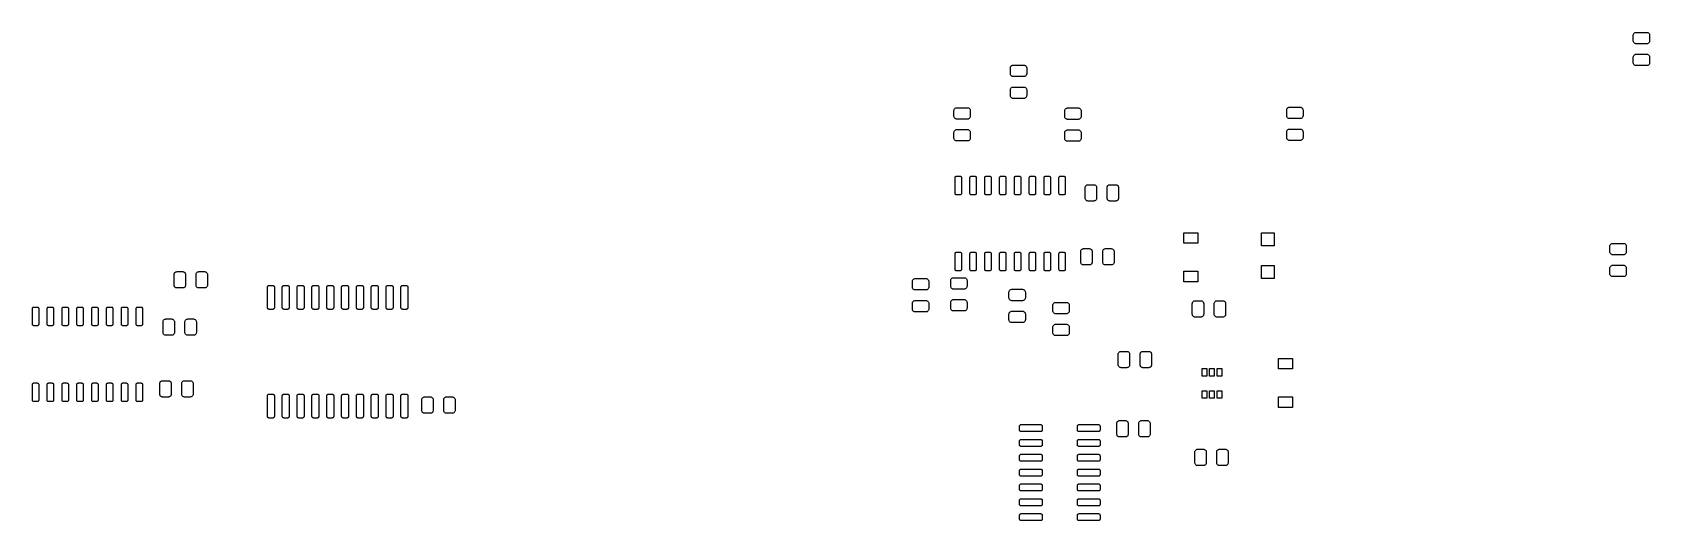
# Model space of a CAD drawing. Extents: x 2.49 to 7.94, y -3.28 to -1.63.
import ezdxf

# ---------------------------------------------------------------- set-up
doc = ezdxf.new("R2010")
doc.units = 0
doc.header["$MEASUREMENT"] = 0
doc.layers.add('BLACK', color=7, linetype='CONTINUOUS')

msp = doc.modelspace()

# ---------------------------------------------------------------- linework, layer by layer
at = {"layer": 'BLACK', "linetype": 'CONTINUOUS'}
for p, q in [((7.89009, -1.63597), (7.89175, -1.63508)), ((7.89175, -1.63508), (7.89355, -1.63453)), ((7.89355, -1.63453), (7.89542, -1.63435)), ((7.89542, -1.63435), (7.93135, -1.63435)), ((7.93135, -1.63435), (7.93322, -1.63453)), ((7.93322, -1.63453), (7.93502, -1.63508)), ((7.93502, -1.63508), (7.93668, -1.63597)), ((7.88583, -1.64395), (7.88601, -1.64207)), ((7.88583, -1.66314), (7.88583, -1.64395)), ((7.88601, -1.66501), (7.88583, -1.66314)), ((7.88601, -1.64207), (7.88656, -1.64027)), ((7.88656, -1.66681), (7.88601, -1.66501)), ((7.88656, -1.64027), (7.88744, -1.63862)), ((7.88744, -1.66847), (7.88656, -1.66681)), ((7.88744, -1.63862), (7.88864, -1.63716)), ((7.88864, -1.66993), (7.88744, -1.66847)), ((7.88864, -1.63716), (7.89009, -1.63597)), ((7.89009, -1.67112), (7.88864, -1.66993)), ((7.89175, -1.67201), (7.89009, -1.67112)), ((7.89355, -1.67255), (7.89175, -1.67201)), ((7.89542, -1.67274), (7.89355, -1.67255)), ((7.93135, -1.67274), (7.89542, -1.67274)), ((7.93322, -1.67255), (7.93135, -1.67274)), ((7.93502, -1.67201), (7.93322, -1.67255)), ((7.93668, -1.67112), (7.93502, -1.67201)), ((7.93668, -1.63597), (7.93813, -1.63716)), ((7.93813, -1.66993), (7.93668, -1.67112)), ((7.93813, -1.63716), (7.93933, -1.63862)), ((7.93933, -1.66847), (7.93813, -1.66993)), ((7.93933, -1.63862), (7.94021, -1.64027)), ((7.94021, -1.66681), (7.93933, -1.66847)), ((7.94021, -1.64027), (7.94076, -1.64207)), ((7.94076, -1.66501), (7.94021, -1.66681)), ((7.94076, -1.64207), (7.94094, -1.64395)), ((7.94094, -1.66314), (7.94076, -1.66501)), ((7.94094, -1.64395), (7.94094, -1.66314)), ((7.88583, -1.71777), (7.88601, -1.71589)), ((7.88583, -1.73696), (7.88583, -1.71777)), ((7.88601, -1.73883), (7.88583, -1.73696)), ((7.88601, -1.71589), (7.88656, -1.71409)), ((7.88656, -1.74063), (7.88601, -1.73883)), ((7.88656, -1.71409), (7.88744, -1.71243)), ((7.88744, -1.74229), (7.88656, -1.74063)), ((7.88744, -1.71243), (7.88864, -1.71098)), ((7.88864, -1.74374), (7.88744, -1.74229)), ((7.88864, -1.71098), (7.89009, -1.70979)), ((7.89009, -1.74494), (7.88864, -1.74374)), ((7.89009, -1.70979), (7.89175, -1.7089)), ((7.89175, -1.7089), (7.89355, -1.70835)), ((7.89355, -1.70835), (7.89542, -1.70817)), ((7.89542, -1.70817), (7.93135, -1.70817)), ((7.93135, -1.70817), (7.93322, -1.70835)), ((7.93322, -1.70835), (7.93502, -1.7089)), ((7.93502, -1.7089), (7.93668, -1.70979)), ((7.93668, -1.70979), (7.93813, -1.71098)), ((7.93813, -1.74374), (7.93668, -1.74494)), ((7.93813, -1.71098), (7.93933, -1.71243)), ((7.93933, -1.74229), (7.93813, -1.74374)), ((7.93933, -1.71243), (7.94021, -1.71409)), ((7.94021, -1.74063), (7.93933, -1.74229)), ((7.94021, -1.71409), (7.94076, -1.71589)), ((7.94076, -1.73883), (7.94021, -1.74063)), ((7.94076, -1.71589), (7.94094, -1.71777)), ((7.94094, -1.73696), (7.94076, -1.73883)), ((7.94094, -1.71777), (7.94094, -1.73696)), ((5.78594, -1.75438), (5.78613, -1.75251)), ((5.78594, -1.77358), (5.78594, -1.75438)), ((5.78613, -1.77545), (5.78594, -1.77358)), ((5.78613, -1.75251), (5.78667, -1.75071)), ((5.78667, -1.77725), (5.78613, -1.77545)), ((5.78667, -1.75071), (5.78756, -1.74905)), ((5.78756, -1.77891), (5.78667, -1.77725)), ((5.78756, -1.74905), (5.78875, -1.7476)), ((5.78875, -1.78036), (5.78756, -1.77891)), ((5.78875, -1.7476), (5.79021, -1.74641)), ((5.79021, -1.78156), (5.78875, -1.78036)), ((5.79021, -1.74641), (5.79186, -1.74552)), ((5.79186, -1.78244), (5.79021, -1.78156)), ((5.79186, -1.74552), (5.79367, -1.74497)), ((5.79367, -1.78299), (5.79186, -1.78244)), ((5.79367, -1.74497), (5.79554, -1.74479)), ((5.79554, -1.78317), (5.79367, -1.78299)), ((5.79554, -1.74479), (5.83146, -1.74479)), ((5.83146, -1.78317), (5.79554, -1.78317)), ((5.83146, -1.74479), (5.83333, -1.74497)), ((5.83333, -1.78299), (5.83146, -1.78317)), ((5.83333, -1.74497), (5.83514, -1.74552)), ((5.83514, -1.78244), (5.83333, -1.78299)), ((5.83514, -1.74552), (5.83679, -1.74641)), ((5.83679, -1.78156), (5.83514, -1.78244)), ((5.83679, -1.74641), (5.83825, -1.7476)), ((5.83825, -1.78036), (5.83679, -1.78156)), ((5.83825, -1.7476), (5.83944, -1.74905)), ((5.83944, -1.77891), (5.83825, -1.78036)), ((5.83944, -1.74905), (5.84033, -1.75071)), ((5.84033, -1.77725), (5.83944, -1.77891)), ((5.84033, -1.75071), (5.84087, -1.75251)), ((5.84087, -1.77545), (5.84033, -1.77725)), ((5.84087, -1.75251), (5.84106, -1.75438)), ((5.84106, -1.77358), (5.84087, -1.77545)), ((5.84106, -1.75438), (5.84106, -1.77358)), ((7.89175, -1.74582), (7.89009, -1.74494)), ((7.89355, -1.74637), (7.89175, -1.74582)), ((7.89542, -1.74656), (7.89355, -1.74637)), ((7.93135, -1.74656), (7.89542, -1.74656)), ((7.93322, -1.74637), (7.93135, -1.74656)), ((7.93502, -1.74582), (7.93322, -1.74637)), ((7.93668, -1.74494), (7.93502, -1.74582)), ((5.78594, -1.8282), (5.78613, -1.82633)), ((5.78594, -1.8474), (5.78594, -1.8282)), ((5.78613, -1.84927), (5.78594, -1.8474)), ((5.78613, -1.82633), (5.78667, -1.82453)), ((5.78667, -1.85107), (5.78613, -1.84927)), ((5.78667, -1.82453), (5.78756, -1.82287)), ((5.78756, -1.85273), (5.78667, -1.85107)), ((5.78756, -1.82287), (5.78875, -1.82142)), ((5.78875, -1.85418), (5.78756, -1.85273)), ((5.78875, -1.82142), (5.79021, -1.82022)), ((5.79021, -1.82022), (5.79186, -1.81934)), ((5.79186, -1.81934), (5.79367, -1.81879)), ((5.79367, -1.81879), (5.79554, -1.81861)), ((5.79554, -1.81861), (5.83146, -1.81861)), ((5.83146, -1.81861), (5.83333, -1.81879)), ((5.83333, -1.81879), (5.83514, -1.81934)), ((5.83514, -1.81934), (5.83679, -1.82022)), ((5.83679, -1.82022), (5.83825, -1.82142)), ((5.83825, -1.82142), (5.83944, -1.82287)), ((5.83944, -1.85273), (5.83825, -1.85418)), ((5.83944, -1.82287), (5.84033, -1.82453)), ((5.84033, -1.85107), (5.83944, -1.85273)), ((5.84033, -1.82453), (5.84087, -1.82633)), ((5.84087, -1.84927), (5.84033, -1.85107)), ((5.84087, -1.82633), (5.84106, -1.8282)), ((5.84106, -1.8474), (5.84087, -1.84927)), ((5.84106, -1.8282), (5.84106, -1.8474)), ((5.59594, -1.89779), (5.59613, -1.89592)), ((5.59594, -1.91699), (5.59594, -1.89779)), ((5.59613, -1.89592), (5.59667, -1.89412)), ((5.59667, -1.89412), (5.59756, -1.89246)), ((5.59756, -1.89246), (5.59875, -1.89101)), ((5.59875, -1.89101), (5.60021, -1.88981)), ((5.60021, -1.88981), (5.60187, -1.88893)), ((5.60187, -1.88893), (5.60367, -1.88838)), ((5.60367, -1.88838), (5.60554, -1.8882)), ((5.60554, -1.8882), (5.64146, -1.8882)), ((5.64146, -1.8882), (5.64333, -1.88838)), ((5.64333, -1.88838), (5.64513, -1.88893)), ((5.64513, -1.88893), (5.64679, -1.88981)), ((5.64679, -1.88981), (5.64825, -1.89101)), ((5.64825, -1.89101), (5.64944, -1.89246)), ((5.64944, -1.89246), (5.65033, -1.89412)), ((5.65033, -1.89412), (5.65087, -1.89592)), ((5.65087, -1.89592), (5.65106, -1.89779)), ((5.65106, -1.89779), (5.65106, -1.91699)), ((5.79021, -1.85538), (5.78875, -1.85418)), ((5.79186, -1.85626), (5.79021, -1.85538)), ((5.79367, -1.85681), (5.79186, -1.85626)), ((5.79554, -1.85699), (5.79367, -1.85681)), ((5.83146, -1.85699), (5.79554, -1.85699)), ((5.83333, -1.85681), (5.83146, -1.85699)), ((5.83514, -1.85626), (5.83333, -1.85681)), ((5.83679, -1.85538), (5.83514, -1.85626)), ((5.83825, -1.85418), (5.83679, -1.85538)), ((5.96944, -1.89879), (5.96963, -1.89692)), ((5.96944, -1.91799), (5.96944, -1.89879)), ((5.96963, -1.89692), (5.97017, -1.89512)), ((5.97017, -1.89512), (5.97106, -1.89346)), ((5.97106, -1.89346), (5.97225, -1.89201)), ((5.97225, -1.89201), (5.97371, -1.89081)), ((5.97371, -1.89081), (5.97537, -1.88993)), ((5.97537, -1.88993), (5.97717, -1.88938)), ((5.97717, -1.88938), (5.97904, -1.8892)), ((5.97904, -1.8892), (6.01496, -1.8892)), ((6.01496, -1.8892), (6.01683, -1.88938)), ((6.01683, -1.88938), (6.01863, -1.88993)), ((6.01863, -1.88993), (6.02029, -1.89081)), ((6.02029, -1.89081), (6.02175, -1.89201)), ((6.02175, -1.89201), (6.02294, -1.89346)), ((6.02294, -1.89346), (6.02383, -1.89512)), ((6.02383, -1.89512), (6.02437, -1.89692)), ((6.02437, -1.89692), (6.02456, -1.89879)), ((6.02456, -1.89879), (6.02456, -1.91799)), ((6.71741, -1.89609), (6.71759, -1.89422)), ((6.71741, -1.91528), (6.71741, -1.89609)), ((6.71759, -1.89422), (6.71814, -1.89242)), ((6.71814, -1.89242), (6.71902, -1.89076)), ((6.71902, -1.89076), (6.72022, -1.8893)), ((6.72022, -1.8893), (6.72167, -1.88811)), ((6.72167, -1.88811), (6.72333, -1.88722)), ((6.72333, -1.88722), (6.72513, -1.88668)), ((6.72513, -1.88668), (6.727, -1.88649)), ((6.727, -1.88649), (6.76293, -1.88649)), ((6.76293, -1.88649), (6.7648, -1.88668)), ((6.7648, -1.88668), (6.7666, -1.88722)), ((6.7666, -1.88722), (6.76826, -1.88811)), ((6.76826, -1.88811), (6.76971, -1.8893)), ((6.76971, -1.8893), (6.77091, -1.89076)), ((6.77091, -1.89076), (6.77179, -1.89242)), ((6.77179, -1.89242), (6.77234, -1.89422)), ((6.77234, -1.89422), (6.77252, -1.89609)), ((6.77252, -1.89609), (6.77252, -1.91528)), ((5.59613, -1.91886), (5.59594, -1.91699)), ((5.59667, -1.92066), (5.59613, -1.91886)), ((5.59756, -1.92232), (5.59667, -1.92066)), ((5.59875, -1.92377), (5.59756, -1.92232)), ((5.60021, -1.92497), (5.59875, -1.92377)), ((5.60187, -1.92585), (5.60021, -1.92497)), ((5.60367, -1.9264), (5.60187, -1.92585)), ((5.60187, -1.96275), (5.60367, -1.9622)), ((5.60554, -1.92658), (5.60367, -1.9264)), ((5.60367, -1.9622), (5.60554, -1.96202)), ((5.64146, -1.92658), (5.60554, -1.92658)), ((5.60554, -1.96202), (5.64146, -1.96202)), ((5.64333, -1.9264), (5.64146, -1.92658)), ((5.64146, -1.96202), (5.64333, -1.9622)), ((5.64513, -1.92585), (5.64333, -1.9264)), ((5.64333, -1.9622), (5.64513, -1.96275)), ((5.64679, -1.92497), (5.64513, -1.92585)), ((5.64825, -1.92377), (5.64679, -1.92497)), ((5.64944, -1.92232), (5.64825, -1.92377)), ((5.65033, -1.92066), (5.64944, -1.92232)), ((5.65087, -1.91886), (5.65033, -1.92066)), ((5.65106, -1.91699), (5.65087, -1.91886)), ((5.96963, -1.91986), (5.96944, -1.91799)), ((5.97017, -1.92166), (5.96963, -1.91986)), ((5.97106, -1.92332), (5.97017, -1.92166)), ((5.97225, -1.92477), (5.97106, -1.92332)), ((5.97371, -1.92597), (5.97225, -1.92477)), ((5.97537, -1.92685), (5.97371, -1.92597)), ((5.97717, -1.9274), (5.97537, -1.92685)), ((5.97904, -1.92758), (5.97717, -1.9274)), ((6.01496, -1.92758), (5.97904, -1.92758)), ((6.01683, -1.9274), (6.01496, -1.92758)), ((6.01863, -1.92685), (6.01683, -1.9274)), ((6.02029, -1.92597), (6.01863, -1.92685)), ((6.02175, -1.92477), (6.02029, -1.92597)), ((6.02294, -1.92332), (6.02175, -1.92477)), ((6.02383, -1.92166), (6.02294, -1.92332)), ((6.02437, -1.91986), (6.02383, -1.92166)), ((6.02456, -1.91799), (6.02437, -1.91986)), ((6.71759, -1.91715), (6.71741, -1.91528)), ((6.71814, -1.91895), (6.71759, -1.91715)), ((6.71902, -1.92061), (6.71814, -1.91895)), ((6.72022, -1.92207), (6.71902, -1.92061)), ((6.72167, -1.92326), (6.72022, -1.92207)), ((6.72022, -1.96312), (6.72167, -1.96193)), ((6.72333, -1.92415), (6.72167, -1.92326)), ((6.72167, -1.96193), (6.72333, -1.96104)), ((6.72513, -1.92469), (6.72333, -1.92415)), ((6.72333, -1.96104), (6.72513, -1.96049)), ((6.727, -1.92488), (6.72513, -1.92469)), ((6.72513, -1.96049), (6.727, -1.96031)), ((6.76293, -1.92488), (6.727, -1.92488)), ((6.727, -1.96031), (6.76293, -1.96031)), ((6.7648, -1.92469), (6.76293, -1.92488)), ((6.76293, -1.96031), (6.7648, -1.96049)), ((6.7666, -1.92415), (6.7648, -1.92469)), ((6.7648, -1.96049), (6.7666, -1.96104)), ((6.76826, -1.92326), (6.7666, -1.92415)), ((6.7666, -1.96104), (6.76826, -1.96193)), ((6.76971, -1.92207), (6.76826, -1.92326)), ((6.76826, -1.96193), (6.76971, -1.96312)), ((6.77091, -1.92061), (6.76971, -1.92207)), ((6.77179, -1.91895), (6.77091, -1.92061)), ((6.77234, -1.91715), (6.77179, -1.91895)), ((6.77252, -1.91528), (6.77234, -1.91715)), ((5.59594, -1.97161), (5.59613, -1.96974)), ((5.59594, -1.99081), (5.59594, -1.97161)), ((5.59613, -1.99268), (5.59594, -1.99081)), ((5.59613, -1.96974), (5.59667, -1.96794)), ((5.59667, -1.99448), (5.59613, -1.99268)), ((5.59667, -1.96794), (5.59756, -1.96628)), ((5.59756, -1.99614), (5.59667, -1.99448)), ((5.59756, -1.96628), (5.59875, -1.96483)), ((5.59875, -1.99759), (5.59756, -1.99614)), ((5.59875, -1.96483), (5.60021, -1.96363)), ((5.60021, -1.99879), (5.59875, -1.99759)), ((5.60021, -1.96363), (5.60187, -1.96275)), ((5.60187, -1.99967), (5.60021, -1.99879)), ((5.60367, -2.00022), (5.60187, -1.99967)), ((5.60554, -2.0004), (5.60367, -2.00022)), ((5.64146, -2.0004), (5.60554, -2.0004)), ((5.64333, -2.00022), (5.64146, -2.0004)), ((5.64513, -1.99967), (5.64333, -2.00022)), ((5.64513, -1.96275), (5.64679, -1.96363)), ((5.64679, -1.99879), (5.64513, -1.99967)), ((5.64679, -1.96363), (5.64825, -1.96483)), ((5.64825, -1.99759), (5.64679, -1.99879)), ((5.64825, -1.96483), (5.64944, -1.96628)), ((5.64944, -1.99614), (5.64825, -1.99759)), ((5.64944, -1.96628), (5.65033, -1.96794)), ((5.65033, -1.99448), (5.64944, -1.99614)), ((5.65033, -1.96794), (5.65087, -1.96974)), ((5.65087, -1.99268), (5.65033, -1.99448)), ((5.65087, -1.96974), (5.65106, -1.97161)), ((5.65106, -1.99081), (5.65087, -1.99268)), ((5.65106, -1.97161), (5.65106, -1.99081)), ((5.96944, -1.97261), (5.96963, -1.97074)), ((5.96944, -1.99181), (5.96944, -1.97261)), ((5.96963, -1.99368), (5.96944, -1.99181)), ((5.96963, -1.97074), (5.97017, -1.96894)), ((5.97017, -1.99548), (5.96963, -1.99368)), ((5.97017, -1.96894), (5.97106, -1.96728)), ((5.97106, -1.99714), (5.97017, -1.99548)), ((5.97106, -1.96728), (5.97225, -1.96583)), ((5.97225, -1.99859), (5.97106, -1.99714)), ((5.97225, -1.96583), (5.97371, -1.96463)), ((5.97371, -1.99979), (5.97225, -1.99859)), ((5.97371, -1.96463), (5.97537, -1.96375)), ((5.97537, -2.00067), (5.97371, -1.99979)), ((5.97537, -1.96375), (5.97717, -1.9632)), ((5.97717, -2.00122), (5.97537, -2.00067)), ((5.97717, -1.9632), (5.97904, -1.96302)), ((5.97904, -2.0014), (5.97717, -2.00122)), ((5.97904, -1.96302), (6.01496, -1.96302)), ((6.01496, -2.0014), (5.97904, -2.0014)), ((6.01496, -1.96302), (6.01683, -1.9632)), ((6.01683, -2.00122), (6.01496, -2.0014)), ((6.01683, -1.9632), (6.01863, -1.96375)), ((6.01863, -2.00067), (6.01683, -2.00122)), ((6.01863, -1.96375), (6.02029, -1.96463)), ((6.02029, -1.99979), (6.01863, -2.00067)), ((6.02029, -1.96463), (6.02175, -1.96583)), ((6.02175, -1.99859), (6.02029, -1.99979)), ((6.02175, -1.96583), (6.02294, -1.96728)), ((6.02294, -1.99714), (6.02175, -1.99859)), ((6.02294, -1.96728), (6.02383, -1.96894)), ((6.02383, -1.99548), (6.02294, -1.99714)), ((6.02383, -1.96894), (6.02437, -1.97074)), ((6.02437, -1.99368), (6.02383, -1.99548)), ((6.02437, -1.97074), (6.02456, -1.97261)), ((6.02456, -1.99181), (6.02437, -1.99368)), ((6.02456, -1.97261), (6.02456, -1.99181)), ((6.71741, -1.96991), (6.71759, -1.96803)), ((6.71741, -1.9891), (6.71741, -1.96991)), ((6.71759, -1.99097), (6.71741, -1.9891)), ((6.71759, -1.96803), (6.71814, -1.96623)), ((6.71814, -1.99277), (6.71759, -1.99097)), ((6.71814, -1.96623), (6.71902, -1.96458)), ((6.71902, -1.99443), (6.71814, -1.99277)), ((6.71902, -1.96458), (6.72022, -1.96312)), ((6.72022, -1.99589), (6.71902, -1.99443)), ((6.72167, -1.99708), (6.72022, -1.99589)), ((6.72333, -1.99797), (6.72167, -1.99708)), ((6.72513, -1.99851), (6.72333, -1.99797)), ((6.727, -1.9987), (6.72513, -1.99851)), ((6.76293, -1.9987), (6.727, -1.9987)), ((6.7648, -1.99851), (6.76293, -1.9987)), ((6.7666, -1.99797), (6.7648, -1.99851)), ((6.76826, -1.99708), (6.7666, -1.99797)), ((6.76971, -1.99589), (6.76826, -1.99708)), ((6.76971, -1.96312), (6.77091, -1.96458)), ((6.77091, -1.99443), (6.76971, -1.99589)), ((6.77091, -1.96458), (6.77179, -1.96623)), ((6.77179, -1.99277), (6.77091, -1.99443)), ((6.77179, -1.96623), (6.77234, -1.96803)), ((6.77234, -1.99097), (6.77179, -1.99277)), ((6.77234, -1.96803), (6.77252, -1.96991)), ((6.77252, -1.9891), (6.77234, -1.99097)), ((6.77252, -1.96991), (6.77252, -1.9891)), ((5.59961, -2.12451), (5.59971, -2.12345)), ((5.59961, -2.17667), (5.59961, -2.12451)), ((5.59971, -2.12345), (5.60002, -2.12244)), ((5.60002, -2.12244), (5.60052, -2.1215)), ((5.60052, -2.1215), (5.60119, -2.12068)), ((5.60119, -2.12068), (5.60201, -2.12001)), ((5.60201, -2.12001), (5.60295, -2.11951)), ((5.60295, -2.11951), (5.60396, -2.1192)), ((5.60396, -2.1192), (5.60502, -2.11909)), ((5.60502, -2.11909), (5.61585, -2.11909)), ((5.61585, -2.11909), (5.6169, -2.1192)), ((5.6169, -2.1192), (5.61792, -2.11951)), ((5.61792, -2.11951), (5.61885, -2.12001)), ((5.61885, -2.12001), (5.61967, -2.12068)), ((5.61967, -2.12068), (5.62035, -2.1215)), ((5.62035, -2.1215), (5.62085, -2.12244)), ((5.62085, -2.12244), (5.62116, -2.12345)), ((5.62116, -2.12345), (5.62126, -2.12451)), ((5.62126, -2.12451), (5.62126, -2.17667)), ((5.64961, -2.12451), (5.64971, -2.12345)), ((5.64961, -2.17667), (5.64961, -2.12451)), ((5.64971, -2.12345), (5.65002, -2.12244)), ((5.65002, -2.12244), (5.65052, -2.1215)), ((5.65052, -2.1215), (5.65119, -2.12068)), ((5.65119, -2.12068), (5.65201, -2.12001)), ((5.65201, -2.12001), (5.65295, -2.11951)), ((5.65295, -2.11951), (5.65396, -2.1192)), ((5.65396, -2.1192), (5.65502, -2.11909)), ((5.65502, -2.11909), (5.66585, -2.11909)), ((5.66585, -2.11909), (5.6669, -2.1192)), ((5.6669, -2.1192), (5.66792, -2.11951)), ((5.66792, -2.11951), (5.66885, -2.12001)), ((5.66885, -2.12001), (5.66967, -2.12068)), ((5.66967, -2.12068), (5.67035, -2.1215)), ((5.67035, -2.1215), (5.67085, -2.12244)), ((5.67085, -2.12244), (5.67116, -2.12345)), ((5.67116, -2.12345), (5.67126, -2.12451)), ((5.67126, -2.12451), (5.67126, -2.17667)), ((5.69961, -2.12451), (5.69971, -2.12345)), ((5.69961, -2.17667), (5.69961, -2.12451)), ((5.69971, -2.12345), (5.70002, -2.12244)), ((5.70002, -2.12244), (5.70052, -2.1215)), ((5.70052, -2.1215), (5.70119, -2.12068)), ((5.70119, -2.12068), (5.70201, -2.12001)), ((5.70201, -2.12001), (5.70295, -2.11951)), ((5.70295, -2.11951), (5.70396, -2.1192)), ((5.70396, -2.1192), (5.70502, -2.11909)), ((5.70502, -2.11909), (5.71585, -2.11909)), ((5.71585, -2.11909), (5.7169, -2.1192)), ((5.7169, -2.1192), (5.71792, -2.11951)), ((5.71792, -2.11951), (5.71885, -2.12001)), ((5.71885, -2.12001), (5.71967, -2.12068)), ((5.71967, -2.12068), (5.72035, -2.1215)), ((5.72035, -2.1215), (5.72085, -2.12244)), ((5.72085, -2.12244), (5.72116, -2.12345)), ((5.72116, -2.12345), (5.72126, -2.12451)), ((5.72126, -2.12451), (5.72126, -2.17667)), ((5.74961, -2.12451), (5.74971, -2.12345)), ((5.74961, -2.17667), (5.74961, -2.12451)), ((5.74971, -2.12345), (5.75002, -2.12244)), ((5.75002, -2.12244), (5.75052, -2.1215)), ((5.75052, -2.1215), (5.75119, -2.12068)), ((5.75119, -2.12068), (5.75201, -2.12001)), ((5.75201, -2.12001), (5.75295, -2.11951)), ((5.75295, -2.11951), (5.75396, -2.1192)), ((5.75396, -2.1192), (5.75502, -2.11909)), ((5.75502, -2.11909), (5.76585, -2.11909)), ((5.76585, -2.11909), (5.7669, -2.1192)), ((5.7669, -2.1192), (5.76792, -2.11951)), ((5.76792, -2.11951), (5.76885, -2.12001)), ((5.76885, -2.12001), (5.76967, -2.12068)), ((5.76967, -2.12068), (5.77035, -2.1215)), ((5.77035, -2.1215), (5.77085, -2.12244)), ((5.77085, -2.12244), (5.77116, -2.12345)), ((5.77116, -2.12345), (5.77126, -2.12451)), ((5.77126, -2.12451), (5.77126, -2.17667)), ((5.79961, -2.12451), (5.79971, -2.12345)), ((5.79961, -2.17667), (5.79961, -2.12451)), ((5.79971, -2.12345), (5.80002, -2.12244)), ((5.80002, -2.12244), (5.80052, -2.1215)), ((5.80052, -2.1215), (5.80119, -2.12068)), ((5.80119, -2.12068), (5.80201, -2.12001)), ((5.80201, -2.12001), (5.80295, -2.11951)), ((5.80295, -2.11951), (5.80396, -2.1192)), ((5.80396, -2.1192), (5.80502, -2.11909)), ((5.80502, -2.11909), (5.81585, -2.11909)), ((5.81585, -2.11909), (5.8169, -2.1192)), ((5.8169, -2.1192), (5.81792, -2.11951)), ((5.81792, -2.11951), (5.81885, -2.12001)), ((5.81885, -2.12001), (5.81967, -2.12068)), ((5.81967, -2.12068), (5.82035, -2.1215)), ((5.82035, -2.1215), (5.82085, -2.12244)), ((5.82085, -2.12244), (5.82116, -2.12345)), ((5.82116, -2.12345), (5.82126, -2.12451)), ((5.82126, -2.12451), (5.82126, -2.17667)), ((5.84961, -2.12451), (5.84971, -2.12345)), ((5.84961, -2.17667), (5.84961, -2.12451)), ((5.84971, -2.12345), (5.85002, -2.12244)), ((5.85002, -2.12244), (5.85052, -2.1215)), ((5.85052, -2.1215), (5.85119, -2.12068)), ((5.85119, -2.12068), (5.85201, -2.12001)), ((5.85201, -2.12001), (5.85295, -2.11951)), ((5.85295, -2.11951), (5.85396, -2.1192)), ((5.85396, -2.1192), (5.85502, -2.11909)), ((5.85502, -2.11909), (5.86585, -2.11909)), ((5.86585, -2.11909), (5.8669, -2.1192)), ((5.8669, -2.1192), (5.86792, -2.11951)), ((5.86792, -2.11951), (5.86885, -2.12001)), ((5.86885, -2.12001), (5.86967, -2.12068)), ((5.86967, -2.12068), (5.87035, -2.1215)), ((5.87035, -2.1215), (5.87085, -2.12244)), ((5.87085, -2.12244), (5.87116, -2.12345)), ((5.87116, -2.12345), (5.87126, -2.12451)), ((5.87126, -2.12451), (5.87126, -2.17667)), ((5.89961, -2.12451), (5.89971, -2.12345)), ((5.89961, -2.17667), (5.89961, -2.12451)), ((5.89971, -2.12345), (5.90002, -2.12244)), ((5.90002, -2.12244), (5.90052, -2.1215)), ((5.90052, -2.1215), (5.90119, -2.12068)), ((5.90119, -2.12068), (5.90201, -2.12001)), ((5.90201, -2.12001), (5.90295, -2.11951)), ((5.90295, -2.11951), (5.90396, -2.1192)), ((5.90396, -2.1192), (5.90502, -2.11909)), ((5.90502, -2.11909), (5.91585, -2.11909)), ((5.91585, -2.11909), (5.9169, -2.1192)), ((5.9169, -2.1192), (5.91792, -2.11951)), ((5.91792, -2.11951), (5.91885, -2.12001)), ((5.91885, -2.12001), (5.91967, -2.12068)), ((5.91967, -2.12068), (5.92035, -2.1215)), ((5.92035, -2.1215), (5.92085, -2.12244)), ((5.92085, -2.12244), (5.92116, -2.12345)), ((5.92116, -2.12345), (5.92126, -2.12451)), ((5.92126, -2.12451), (5.92126, -2.17667)), ((5.94961, -2.12451), (5.94971, -2.12345)), ((5.94961, -2.17667), (5.94961, -2.12451)), ((5.94971, -2.12345), (5.95002, -2.12244)), ((5.95002, -2.12244), (5.95052, -2.1215)), ((5.95052, -2.1215), (5.95119, -2.12068)), ((5.95119, -2.12068), (5.95201, -2.12001)), ((5.95201, -2.12001), (5.95295, -2.11951)), ((5.95295, -2.11951), (5.95396, -2.1192)), ((5.95396, -2.1192), (5.95502, -2.11909)), ((5.95502, -2.11909), (5.96585, -2.11909)), ((5.96585, -2.11909), (5.9669, -2.1192)), ((5.9669, -2.1192), (5.96792, -2.11951)), ((5.96792, -2.11951), (5.96885, -2.12001)), ((5.96885, -2.12001), (5.96967, -2.12068)), ((5.96967, -2.12068), (5.97035, -2.1215)), ((5.97035, -2.1215), (5.97085, -2.12244)), ((5.97085, -2.12244), (5.97116, -2.12345)), ((5.97116, -2.12345), (5.97126, -2.12451)), ((5.97126, -2.12451), (5.97126, -2.17667)), ((5.59971, -2.17773), (5.59961, -2.17667)), ((5.60002, -2.17874), (5.59971, -2.17773)), ((5.60052, -2.17968), (5.60002, -2.17874)), ((5.60119, -2.1805), (5.60052, -2.17968)), ((5.60201, -2.18117), (5.60119, -2.1805)), ((5.61967, -2.1805), (5.61885, -2.18117)), ((5.62035, -2.17968), (5.61967, -2.1805)), ((5.62085, -2.17874), (5.62035, -2.17968)), ((5.62116, -2.17773), (5.62085, -2.17874)), ((5.62126, -2.17667), (5.62116, -2.17773)), ((5.64971, -2.17773), (5.64961, -2.17667)), ((5.65002, -2.17874), (5.64971, -2.17773)), ((5.65052, -2.17968), (5.65002, -2.17874)), ((5.65119, -2.1805), (5.65052, -2.17968)), ((5.65201, -2.18117), (5.65119, -2.1805)), ((5.66967, -2.1805), (5.66885, -2.18117)), ((5.67035, -2.17968), (5.66967, -2.1805)), ((5.67085, -2.17874), (5.67035, -2.17968)), ((5.67116, -2.17773), (5.67085, -2.17874)), ((5.67126, -2.17667), (5.67116, -2.17773)), ((5.69971, -2.17773), (5.69961, -2.17667)), ((5.70002, -2.17874), (5.69971, -2.17773)), ((5.70052, -2.17968), (5.70002, -2.17874)), ((5.70119, -2.1805), (5.70052, -2.17968)), ((5.70201, -2.18117), (5.70119, -2.1805)), ((5.71967, -2.1805), (5.71885, -2.18117)), ((5.72035, -2.17968), (5.71967, -2.1805)), ((5.72085, -2.17874), (5.72035, -2.17968)), ((5.72116, -2.17773), (5.72085, -2.17874)), ((5.72126, -2.17667), (5.72116, -2.17773)), ((5.74971, -2.17773), (5.74961, -2.17667)), ((5.75002, -2.17874), (5.74971, -2.17773)), ((5.75052, -2.17968), (5.75002, -2.17874)), ((5.75119, -2.1805), (5.75052, -2.17968)), ((5.75201, -2.18117), (5.75119, -2.1805)), ((5.76967, -2.1805), (5.76885, -2.18117)), ((5.77035, -2.17968), (5.76967, -2.1805)), ((5.77085, -2.17874), (5.77035, -2.17968)), ((5.77116, -2.17773), (5.77085, -2.17874)), ((5.77126, -2.17667), (5.77116, -2.17773)), ((5.79971, -2.17773), (5.79961, -2.17667)), ((5.80002, -2.17874), (5.79971, -2.17773)), ((5.80052, -2.17968), (5.80002, -2.17874)), ((5.80119, -2.1805), (5.80052, -2.17968)), ((5.80201, -2.18117), (5.80119, -2.1805)), ((5.81967, -2.1805), (5.81885, -2.18117)), ((5.82035, -2.17968), (5.81967, -2.1805)), ((5.82085, -2.17874), (5.82035, -2.17968)), ((5.82116, -2.17773), (5.82085, -2.17874)), ((5.82126, -2.17667), (5.82116, -2.17773)), ((5.84971, -2.17773), (5.84961, -2.17667)), ((5.85002, -2.17874), (5.84971, -2.17773)), ((5.85052, -2.17968), (5.85002, -2.17874)), ((5.85119, -2.1805), (5.85052, -2.17968)), ((5.85201, -2.18117), (5.85119, -2.1805)), ((5.86967, -2.1805), (5.86885, -2.18117)), ((5.87035, -2.17968), (5.86967, -2.1805)), ((5.87085, -2.17874), (5.87035, -2.17968)), ((5.87116, -2.17773), (5.87085, -2.17874)), ((5.87126, -2.17667), (5.87116, -2.17773)), ((5.89971, -2.17773), (5.89961, -2.17667)), ((5.90002, -2.17874), (5.89971, -2.17773)), ((5.90052, -2.17968), (5.90002, -2.17874)), ((5.90119, -2.1805), (5.90052, -2.17968)), ((5.90201, -2.18117), (5.90119, -2.1805)), ((5.91967, -2.1805), (5.91885, -2.18117)), ((5.92035, -2.17968), (5.91967, -2.1805)), ((5.92085, -2.17874), (5.92035, -2.17968)), ((5.92116, -2.17773), (5.92085, -2.17874)), ((5.92126, -2.17667), (5.92116, -2.17773)), ((5.94971, -2.17773), (5.94961, -2.17667)), ((5.95002, -2.17874), (5.94971, -2.17773)), ((5.95052, -2.17968), (5.95002, -2.17874)), ((5.95119, -2.1805), (5.95052, -2.17968)), ((5.95201, -2.18117), (5.95119, -2.1805)), ((5.96967, -2.1805), (5.96885, -2.18117)), ((5.97035, -2.17968), (5.96967, -2.1805)), ((5.97085, -2.17874), (5.97035, -2.17968)), ((5.97116, -2.17773), (5.97085, -2.17874)), ((5.97126, -2.17667), (5.97116, -2.17773)), ((6.0384, -2.15734), (6.03858, -2.15547)), ((6.0384, -2.19326), (6.0384, -2.15734)), ((6.03858, -2.15547), (6.03913, -2.15367)), ((6.03913, -2.15367), (6.04001, -2.15201)), ((6.04001, -2.15201), (6.04121, -2.15055)), ((6.04121, -2.15055), (6.04266, -2.14936)), ((6.04266, -2.14936), (6.04432, -2.14847)), ((6.04432, -2.14847), (6.04612, -2.14793)), ((6.04612, -2.14793), (6.04799, -2.14774)), ((6.04799, -2.14774), (6.06719, -2.14774)), ((6.06719, -2.14774), (6.06906, -2.14793)), ((6.06906, -2.14793), (6.07086, -2.14847)), ((6.07086, -2.14847), (6.07252, -2.14936)), ((6.07252, -2.14936), (6.07397, -2.15055)), ((6.07397, -2.15055), (6.07517, -2.15201)), ((6.07517, -2.15201), (6.07605, -2.15367)), ((6.07605, -2.15367), (6.0766, -2.15547)), ((6.0766, -2.15547), (6.07678, -2.15734)), ((6.07678, -2.15734), (6.07678, -2.19326)), ((6.11222, -2.15734), (6.1124, -2.15547)), ((6.11222, -2.19326), (6.11222, -2.15734)), ((6.1124, -2.15547), (6.11295, -2.15367)), ((6.11295, -2.15367), (6.11383, -2.15201)), ((6.11383, -2.15201), (6.11503, -2.15055)), ((6.11503, -2.15055), (6.11648, -2.14936)), ((6.11648, -2.14936), (6.11814, -2.14847)), ((6.11814, -2.14847), (6.11994, -2.14793)), ((6.11994, -2.14793), (6.12181, -2.14774)), ((6.12181, -2.14774), (6.14101, -2.14774)), ((6.14101, -2.14774), (6.14288, -2.14793)), ((6.14288, -2.14793), (6.14468, -2.14847)), ((6.14468, -2.14847), (6.14634, -2.14936)), ((6.14634, -2.14936), (6.14779, -2.15055)), ((6.14779, -2.15055), (6.14899, -2.15201)), ((6.14899, -2.15201), (6.14987, -2.15367)), ((6.14987, -2.15367), (6.15042, -2.15547)), ((6.15042, -2.15547), (6.1506, -2.15734)), ((6.1506, -2.15734), (6.1506, -2.19326)), ((5.60295, -2.18167), (5.60201, -2.18117)), ((5.60396, -2.18198), (5.60295, -2.18167)), ((5.60502, -2.18209), (5.60396, -2.18198)), ((5.61585, -2.18209), (5.60502, -2.18209)), ((5.6169, -2.18198), (5.61585, -2.18209)), ((5.61792, -2.18167), (5.6169, -2.18198)), ((5.61885, -2.18117), (5.61792, -2.18167)), ((5.65295, -2.18167), (5.65201, -2.18117)), ((5.65396, -2.18198), (5.65295, -2.18167)), ((5.65502, -2.18209), (5.65396, -2.18198)), ((5.66585, -2.18209), (5.65502, -2.18209)), ((5.6669, -2.18198), (5.66585, -2.18209)), ((5.66792, -2.18167), (5.6669, -2.18198)), ((5.66885, -2.18117), (5.66792, -2.18167)), ((5.70295, -2.18167), (5.70201, -2.18117)), ((5.70396, -2.18198), (5.70295, -2.18167)), ((5.70502, -2.18209), (5.70396, -2.18198)), ((5.71585, -2.18209), (5.70502, -2.18209)), ((5.7169, -2.18198), (5.71585, -2.18209)), ((5.71792, -2.18167), (5.7169, -2.18198)), ((5.71885, -2.18117), (5.71792, -2.18167)), ((5.75295, -2.18167), (5.75201, -2.18117)), ((5.75396, -2.18198), (5.75295, -2.18167)), ((5.75502, -2.18209), (5.75396, -2.18198)), ((5.76585, -2.18209), (5.75502, -2.18209)), ((5.7669, -2.18198), (5.76585, -2.18209)), ((5.76792, -2.18167), (5.7669, -2.18198)), ((5.76885, -2.18117), (5.76792, -2.18167)), ((5.80295, -2.18167), (5.80201, -2.18117)), ((5.80396, -2.18198), (5.80295, -2.18167)), ((5.80502, -2.18209), (5.80396, -2.18198)), ((5.81585, -2.18209), (5.80502, -2.18209)), ((5.8169, -2.18198), (5.81585, -2.18209)), ((5.81792, -2.18167), (5.8169, -2.18198)), ((5.81885, -2.18117), (5.81792, -2.18167)), ((5.85295, -2.18167), (5.85201, -2.18117)), ((5.85396, -2.18198), (5.85295, -2.18167)), ((5.85502, -2.18209), (5.85396, -2.18198)), ((5.86585, -2.18209), (5.85502, -2.18209)), ((5.8669, -2.18198), (5.86585, -2.18209)), ((5.86792, -2.18167), (5.8669, -2.18198)), ((5.86885, -2.18117), (5.86792, -2.18167)), ((5.90295, -2.18167), (5.90201, -2.18117)), ((5.90396, -2.18198), (5.90295, -2.18167)), ((5.90502, -2.18209), (5.90396, -2.18198)), ((5.91585, -2.18209), (5.90502, -2.18209)), ((5.9169, -2.18198), (5.91585, -2.18209)), ((5.91792, -2.18167), (5.9169, -2.18198)), ((5.91885, -2.18117), (5.91792, -2.18167)), ((5.95295, -2.18167), (5.95201, -2.18117)), ((5.95396, -2.18198), (5.95295, -2.18167)), ((5.95502, -2.18209), (5.95396, -2.18198)), ((5.96585, -2.18209), (5.95502, -2.18209)), ((5.9669, -2.18198), (5.96585, -2.18209)), ((5.96792, -2.18167), (5.9669, -2.18198)), ((5.96885, -2.18117), (5.96792, -2.18167)), ((6.03858, -2.19513), (6.0384, -2.19326)), ((6.03913, -2.19693), (6.03858, -2.19513)), ((6.04001, -2.19859), (6.03913, -2.19693)), ((6.04121, -2.20005), (6.04001, -2.19859)), ((6.04266, -2.20124), (6.04121, -2.20005)), ((6.04432, -2.20213), (6.04266, -2.20124)), ((6.04612, -2.20267), (6.04432, -2.20213)), ((6.04799, -2.20286), (6.04612, -2.20267)), ((6.06719, -2.20286), (6.04799, -2.20286)), ((6.06906, -2.20267), (6.06719, -2.20286)), ((6.07086, -2.20213), (6.06906, -2.20267)), ((6.07252, -2.20124), (6.07086, -2.20213)), ((6.07397, -2.20005), (6.07252, -2.20124)), ((6.07517, -2.19859), (6.07397, -2.20005)), ((6.07605, -2.19693), (6.07517, -2.19859)), ((6.0766, -2.19513), (6.07605, -2.19693)), ((6.07678, -2.19326), (6.0766, -2.19513)), ((6.1124, -2.19513), (6.11222, -2.19326)), ((6.11295, -2.19693), (6.1124, -2.19513)), ((6.11383, -2.19859), (6.11295, -2.19693)), ((6.11503, -2.20005), (6.11383, -2.19859)), ((6.11648, -2.20124), (6.11503, -2.20005)), ((6.11814, -2.20213), (6.11648, -2.20124)), ((6.11994, -2.20267), (6.11814, -2.20213)), ((6.12181, -2.20286), (6.11994, -2.20267)), ((6.14101, -2.20286), (6.12181, -2.20286)), ((6.14288, -2.20267), (6.14101, -2.20286)), ((6.14468, -2.20213), (6.14288, -2.20267)), ((6.14634, -2.20124), (6.14468, -2.20213)), ((6.14779, -2.20005), (6.14634, -2.20124)), ((6.14899, -2.19859), (6.14779, -2.20005)), ((6.14987, -2.19693), (6.14899, -2.19859)), ((6.15042, -2.19513), (6.14987, -2.19693)), ((6.1506, -2.19326), (6.15042, -2.19513)), ((6.37078, -2.34516), (6.37078, -2.30972)), ((6.37078, -2.30972), (6.41802, -2.30972)), ((6.41802, -2.30972), (6.41802, -2.34516)), ((6.63235, -2.35354), (6.63235, -2.31023)), ((6.63235, -2.31023), (6.67565, -2.31023)), ((6.67565, -2.31023), (6.67565, -2.35354)), ((5.59961, -2.38041), (5.59971, -2.37936)), ((5.59961, -2.43258), (5.59961, -2.38041)), ((5.59971, -2.37936), (5.60002, -2.37834)), ((5.60002, -2.37834), (5.60052, -2.37741)), ((5.60052, -2.37741), (5.60119, -2.37659)), ((5.60119, -2.37659), (5.60201, -2.37591)), ((5.60201, -2.37591), (5.60295, -2.37541)), ((5.60295, -2.37541), (5.60396, -2.3751)), ((5.60396, -2.3751), (5.60502, -2.375)), ((5.60502, -2.375), (5.61585, -2.375)), ((5.61585, -2.375), (5.6169, -2.3751)), ((5.6169, -2.3751), (5.61792, -2.37541)), ((5.61792, -2.37541), (5.61885, -2.37591)), ((5.61885, -2.37591), (5.61967, -2.37659)), ((5.61967, -2.37659), (5.62035, -2.37741)), ((5.62035, -2.37741), (5.62085, -2.37834)), ((5.62085, -2.37834), (5.62116, -2.37936)), ((5.62116, -2.37936), (5.62126, -2.38041)), ((5.62126, -2.38041), (5.62126, -2.43258)), ((5.64961, -2.38041), (5.64971, -2.37936)), ((5.64961, -2.43258), (5.64961, -2.38041)), ((5.64971, -2.37936), (5.65002, -2.37834)), ((5.65002, -2.37834), (5.65052, -2.37741)), ((5.65052, -2.37741), (5.65119, -2.37659)), ((5.65119, -2.37659), (5.65201, -2.37591)), ((5.65201, -2.37591), (5.65295, -2.37541)), ((5.65295, -2.37541), (5.65396, -2.3751)), ((5.65396, -2.3751), (5.65502, -2.375)), ((5.65502, -2.375), (5.66585, -2.375)), ((5.66585, -2.375), (5.6669, -2.3751)), ((5.6669, -2.3751), (5.66792, -2.37541)), ((5.66792, -2.37541), (5.66885, -2.37591)), ((5.66885, -2.37591), (5.66967, -2.37659)), ((5.66967, -2.37659), (5.67035, -2.37741)), ((5.67035, -2.37741), (5.67085, -2.37834)), ((5.67085, -2.37834), (5.67116, -2.37936)), ((5.67116, -2.37936), (5.67126, -2.38041)), ((5.67126, -2.38041), (5.67126, -2.43258)), ((5.69961, -2.38041), (5.69971, -2.37936)), ((5.69961, -2.43258), (5.69961, -2.38041)), ((5.69971, -2.37936), (5.70002, -2.37834)), ((5.70002, -2.37834), (5.70052, -2.37741)), ((5.70052, -2.37741), (5.70119, -2.37659)), ((5.70119, -2.37659), (5.70201, -2.37591)), ((5.70201, -2.37591), (5.70295, -2.37541)), ((5.70295, -2.37541), (5.70396, -2.3751)), ((5.70396, -2.3751), (5.70502, -2.375)), ((5.70502, -2.375), (5.71585, -2.375)), ((5.71585, -2.375), (5.7169, -2.3751)), ((5.7169, -2.3751), (5.71792, -2.37541)), ((5.71792, -2.37541), (5.71885, -2.37591)), ((5.71885, -2.37591), (5.71967, -2.37659)), ((5.71967, -2.37659), (5.72035, -2.37741)), ((5.72035, -2.37741), (5.72085, -2.37834)), ((5.72085, -2.37834), (5.72116, -2.37936)), ((5.72116, -2.37936), (5.72126, -2.38041)), ((5.72126, -2.38041), (5.72126, -2.43258)), ((5.74961, -2.38041), (5.74971, -2.37936)), ((5.74961, -2.43258), (5.74961, -2.38041)), ((5.74971, -2.37936), (5.75002, -2.37834)), ((5.75002, -2.37834), (5.75052, -2.37741)), ((5.75052, -2.37741), (5.75119, -2.37659)), ((5.75119, -2.37659), (5.75201, -2.37591)), ((5.75201, -2.37591), (5.75295, -2.37541)), ((5.75295, -2.37541), (5.75396, -2.3751)), ((5.75396, -2.3751), (5.75502, -2.375)), ((5.75502, -2.375), (5.76585, -2.375)), ((5.76585, -2.375), (5.7669, -2.3751)), ((5.7669, -2.3751), (5.76792, -2.37541)), ((5.76792, -2.37541), (5.76885, -2.37591)), ((5.76885, -2.37591), (5.76967, -2.37659)), ((5.76967, -2.37659), (5.77035, -2.37741)), ((5.77035, -2.37741), (5.77085, -2.37834)), ((5.77085, -2.37834), (5.77116, -2.37936)), ((5.77116, -2.37936), (5.77126, -2.38041)), ((5.77126, -2.38041), (5.77126, -2.43258)), ((5.79961, -2.38041), (5.79971, -2.37936)), ((5.79961, -2.43258), (5.79961, -2.38041)), ((5.79971, -2.37936), (5.80002, -2.37834)), ((5.80002, -2.37834), (5.80052, -2.37741)), ((5.80052, -2.37741), (5.80119, -2.37659)), ((5.80119, -2.37659), (5.80201, -2.37591)), ((5.80201, -2.37591), (5.80295, -2.37541)), ((5.80295, -2.37541), (5.80396, -2.3751)), ((5.80396, -2.3751), (5.80502, -2.375)), ((5.80502, -2.375), (5.81585, -2.375)), ((5.81585, -2.375), (5.8169, -2.3751)), ((5.8169, -2.3751), (5.81792, -2.37541)), ((5.81792, -2.37541), (5.81885, -2.37591)), ((5.81885, -2.37591), (5.81967, -2.37659)), ((5.81967, -2.37659), (5.82035, -2.37741)), ((5.82035, -2.37741), (5.82085, -2.37834)), ((5.82085, -2.37834), (5.82116, -2.37936)), ((5.82116, -2.37936), (5.82126, -2.38041)), ((5.82126, -2.38041), (5.82126, -2.43258)), ((5.84961, -2.38041), (5.84971, -2.37936)), ((5.84961, -2.43258), (5.84961, -2.38041)), ((5.84971, -2.37936), (5.85002, -2.37834)), ((5.85002, -2.37834), (5.85052, -2.37741)), ((5.85052, -2.37741), (5.85119, -2.37659)), ((5.85119, -2.37659), (5.85201, -2.37591)), ((5.85201, -2.37591), (5.85295, -2.37541)), ((5.85295, -2.37541), (5.85396, -2.3751)), ((5.85396, -2.3751), (5.85502, -2.375)), ((5.85502, -2.375), (5.86585, -2.375)), ((5.86585, -2.375), (5.8669, -2.3751)), ((5.8669, -2.3751), (5.86792, -2.37541)), ((5.86792, -2.37541), (5.86885, -2.37591)), ((5.86885, -2.37591), (5.86967, -2.37659)), ((5.86967, -2.37659), (5.87035, -2.37741)), ((5.87035, -2.37741), (5.87085, -2.37834)), ((5.87085, -2.37834), (5.87116, -2.37936)), ((5.87116, -2.37936), (5.87126, -2.38041)), ((5.87126, -2.38041), (5.87126, -2.43258)), ((5.89961, -2.38041), (5.89971, -2.37936)), ((5.89961, -2.43258), (5.89961, -2.38041)), ((5.89971, -2.37936), (5.90002, -2.37834)), ((5.90002, -2.37834), (5.90052, -2.37741)), ((5.90052, -2.37741), (5.90119, -2.37659)), ((5.90119, -2.37659), (5.90201, -2.37591)), ((5.90201, -2.37591), (5.90295, -2.37541)), ((5.90295, -2.37541), (5.90396, -2.3751)), ((5.90396, -2.3751), (5.90502, -2.375)), ((5.90502, -2.375), (5.91585, -2.375)), ((5.91585, -2.375), (5.9169, -2.3751)), ((5.9169, -2.3751), (5.91792, -2.37541)), ((5.91792, -2.37541), (5.91885, -2.37591)), ((5.91885, -2.37591), (5.91967, -2.37659)), ((5.91967, -2.37659), (5.92035, -2.37741)), ((5.92035, -2.37741), (5.92085, -2.37834)), ((5.92085, -2.37834), (5.92116, -2.37936)), ((5.92116, -2.37936), (5.92126, -2.38041)), ((5.92126, -2.38041), (5.92126, -2.43258)), ((5.94961, -2.38041), (5.94971, -2.37936)), ((5.94961, -2.43258), (5.94961, -2.38041)), ((5.94971, -2.37936), (5.95002, -2.37834)), ((5.95002, -2.37834), (5.95052, -2.37741)), ((5.95052, -2.37741), (5.95119, -2.37659)), ((5.95119, -2.37659), (5.95201, -2.37591)), ((5.95201, -2.37591), (5.95295, -2.37541)), ((5.95295, -2.37541), (5.95396, -2.3751)), ((5.95396, -2.3751), (5.95502, -2.375)), ((5.95502, -2.375), (5.96585, -2.375)), ((5.96585, -2.375), (5.9669, -2.3751)), ((5.9669, -2.3751), (5.96792, -2.37541)), ((5.96792, -2.37541), (5.96885, -2.37591)), ((5.96885, -2.37591), (5.96967, -2.37659)), ((5.96967, -2.37659), (5.97035, -2.37741)), ((5.97035, -2.37741), (5.97085, -2.37834)), ((5.97085, -2.37834), (5.97116, -2.37936)), ((5.97116, -2.37936), (5.97126, -2.38041)), ((5.97126, -2.38041), (5.97126, -2.43258)), ((6.0234, -2.37284), (6.02358, -2.37097)), ((6.0234, -2.40876), (6.0234, -2.37284)), ((6.02358, -2.37097), (6.02413, -2.36916)), ((6.02413, -2.36916), (6.02501, -2.36751)), ((6.02501, -2.36751), (6.02621, -2.36605)), ((6.02621, -2.36605), (6.02766, -2.36486)), ((6.02766, -2.36486), (6.02932, -2.36397)), ((6.02932, -2.36397), (6.03112, -2.36343)), ((6.03112, -2.36343), (6.03299, -2.36324)), ((6.03299, -2.36324), (6.05219, -2.36324)), ((6.05219, -2.36324), (6.05406, -2.36343)), ((6.05406, -2.36343), (6.05586, -2.36397)), ((6.05586, -2.36397), (6.05752, -2.36486)), ((6.05752, -2.36486), (6.05897, -2.36605)), ((6.05897, -2.36605), (6.06017, -2.36751)), ((6.06017, -2.36751), (6.06105, -2.36916)), ((6.06105, -2.36916), (6.0616, -2.37097)), ((6.0616, -2.37097), (6.06178, -2.37284)), ((6.06178, -2.37284), (6.06178, -2.40876)), ((6.09722, -2.37284), (6.0974, -2.37097)), ((6.09722, -2.40876), (6.09722, -2.37284)), ((6.0974, -2.37097), (6.09795, -2.36916)), ((6.09795, -2.36916), (6.09883, -2.36751)), ((6.09883, -2.36751), (6.10003, -2.36605)), ((6.10003, -2.36605), (6.10148, -2.36486)), ((6.10148, -2.36486), (6.10314, -2.36397)), ((6.10314, -2.36397), (6.10494, -2.36343)), ((6.10494, -2.36343), (6.10681, -2.36324)), ((6.10681, -2.36324), (6.12601, -2.36324)), ((6.12601, -2.36324), (6.12788, -2.36343)), ((6.12788, -2.36343), (6.12968, -2.36397)), ((6.12968, -2.36397), (6.13134, -2.36486)), ((6.13134, -2.36486), (6.13279, -2.36605)), ((6.13279, -2.36605), (6.13399, -2.36751)), ((6.13399, -2.36751), (6.13487, -2.36916)), ((6.13487, -2.36916), (6.13542, -2.37097)), ((6.13542, -2.37097), (6.1356, -2.37284)), ((6.1356, -2.37284), (6.1356, -2.40876)), ((6.41802, -2.34516), (6.37078, -2.34516)), ((6.67565, -2.35354), (6.63235, -2.35354)), ((7.80709, -2.35507), (7.80727, -2.3532)), ((7.80709, -2.37426), (7.80709, -2.35507)), ((7.80727, -2.37613), (7.80709, -2.37426)), ((7.80727, -2.3532), (7.80782, -2.3514)), ((7.80782, -2.37793), (7.80727, -2.37613)), ((7.80782, -2.3514), (7.8087, -2.34974)), ((7.8087, -2.37959), (7.80782, -2.37793)), ((7.8087, -2.34974), (7.8099, -2.34828)), ((7.8099, -2.38105), (7.8087, -2.37959)), ((7.8099, -2.34828), (7.81135, -2.34709)), ((7.81135, -2.38224), (7.8099, -2.38105)), ((7.81135, -2.34709), (7.81301, -2.3462)), ((7.81301, -2.38313), (7.81135, -2.38224)), ((7.81301, -2.3462), (7.81481, -2.34566)), ((7.81481, -2.38367), (7.81301, -2.38313)), ((7.81481, -2.34566), (7.81668, -2.34547)), ((7.81668, -2.38386), (7.81481, -2.38367)), ((7.81668, -2.34547), (7.85261, -2.34547)), ((7.85261, -2.38386), (7.81668, -2.38386)), ((7.85261, -2.34547), (7.85448, -2.34566)), ((7.85448, -2.38367), (7.85261, -2.38386)), ((7.85448, -2.34566), (7.85628, -2.3462)), ((7.85628, -2.38313), (7.85448, -2.38367)), ((7.85628, -2.3462), (7.85794, -2.34709)), ((7.85794, -2.38224), (7.85628, -2.38313)), ((7.85794, -2.34709), (7.85939, -2.34828)), ((7.85939, -2.38105), (7.85794, -2.38224)), ((7.85939, -2.34828), (7.86059, -2.34974)), ((7.86059, -2.37959), (7.85939, -2.38105)), ((7.86059, -2.34974), (7.86147, -2.3514)), ((7.86147, -2.37793), (7.86059, -2.37959)), ((7.86147, -2.3514), (7.86202, -2.3532)), ((7.86202, -2.37613), (7.86147, -2.37793)), ((7.86202, -2.3532), (7.8622, -2.35507)), ((7.8622, -2.37426), (7.86202, -2.37613)), ((7.8622, -2.35507), (7.8622, -2.37426)), ((2.9674, -2.45034), (2.96758, -2.44847)), ((2.9674, -2.48626), (2.9674, -2.45034)), ((2.96758, -2.44847), (2.96813, -2.44666)), ((2.96813, -2.44666), (2.96901, -2.44501)), ((2.96901, -2.44501), (2.97021, -2.44355)), ((2.97021, -2.44355), (2.97166, -2.44236)), ((2.97166, -2.44236), (2.97332, -2.44147)), ((2.97332, -2.44147), (2.97512, -2.44093)), ((2.97512, -2.44093), (2.97699, -2.44074)), ((2.97699, -2.44074), (2.99619, -2.44074)), ((2.99619, -2.44074), (2.99806, -2.44093)), ((2.99806, -2.44093), (2.99986, -2.44147)), ((2.99986, -2.44147), (3.00152, -2.44236)), ((3.00152, -2.44236), (3.00297, -2.44355)), ((3.00297, -2.44355), (3.00417, -2.44501)), ((3.00417, -2.44501), (3.00505, -2.44666)), ((3.00505, -2.44666), (3.0056, -2.44847)), ((3.0056, -2.44847), (3.00578, -2.45034)), ((3.00578, -2.45034), (3.00578, -2.48626)), ((3.04122, -2.45034), (3.0414, -2.44847)), ((3.04122, -2.48626), (3.04122, -2.45034)), ((3.0414, -2.44847), (3.04195, -2.44666)), ((3.04195, -2.44666), (3.04283, -2.44501)), ((3.04283, -2.44501), (3.04403, -2.44355)), ((3.04403, -2.44355), (3.04548, -2.44236)), ((3.04548, -2.44236), (3.04714, -2.44147)), ((3.04714, -2.44147), (3.04894, -2.44093)), ((3.04894, -2.44093), (3.05081, -2.44074)), ((3.05081, -2.44074), (3.07001, -2.44074)), ((3.07001, -2.44074), (3.07188, -2.44093)), ((3.07188, -2.44093), (3.07368, -2.44147)), ((3.07368, -2.44147), (3.07534, -2.44236)), ((3.07534, -2.44236), (3.07679, -2.44355)), ((3.07679, -2.44355), (3.07799, -2.44501)), ((3.07799, -2.44501), (3.07887, -2.44666)), ((3.07887, -2.44666), (3.07942, -2.44847)), ((3.07942, -2.44847), (3.0796, -2.45034)), ((3.0796, -2.45034), (3.0796, -2.48626)), ((5.59971, -2.43363), (5.59961, -2.43258)), ((5.60002, -2.43465), (5.59971, -2.43363)), ((5.60052, -2.43559), (5.60002, -2.43465)), ((5.60119, -2.43641), (5.60052, -2.43559)), ((5.60201, -2.43708), (5.60119, -2.43641)), ((5.60295, -2.43758), (5.60201, -2.43708)), ((5.60396, -2.43789), (5.60295, -2.43758)), ((5.60502, -2.43799), (5.60396, -2.43789)), ((5.61585, -2.43799), (5.60502, -2.43799)), ((5.6169, -2.43789), (5.61585, -2.43799)), ((5.61792, -2.43758), (5.6169, -2.43789)), ((5.61885, -2.43708), (5.61792, -2.43758)), ((5.61967, -2.43641), (5.61885, -2.43708)), ((5.62035, -2.43559), (5.61967, -2.43641)), ((5.62085, -2.43465), (5.62035, -2.43559)), ((5.62116, -2.43363), (5.62085, -2.43465)), ((5.62126, -2.43258), (5.62116, -2.43363)), ((5.64971, -2.43363), (5.64961, -2.43258)), ((5.65002, -2.43465), (5.64971, -2.43363)), ((5.65052, -2.43559), (5.65002, -2.43465)), ((5.65119, -2.43641), (5.65052, -2.43559)), ((5.65201, -2.43708), (5.65119, -2.43641)), ((5.65295, -2.43758), (5.65201, -2.43708)), ((5.65396, -2.43789), (5.65295, -2.43758)), ((5.65502, -2.43799), (5.65396, -2.43789)), ((5.66585, -2.43799), (5.65502, -2.43799)), ((5.6669, -2.43789), (5.66585, -2.43799)), ((5.66792, -2.43758), (5.6669, -2.43789)), ((5.66885, -2.43708), (5.66792, -2.43758)), ((5.66967, -2.43641), (5.66885, -2.43708)), ((5.67035, -2.43559), (5.66967, -2.43641)), ((5.67085, -2.43465), (5.67035, -2.43559)), ((5.67116, -2.43363), (5.67085, -2.43465)), ((5.67126, -2.43258), (5.67116, -2.43363)), ((5.69971, -2.43363), (5.69961, -2.43258)), ((5.70002, -2.43465), (5.69971, -2.43363)), ((5.70052, -2.43559), (5.70002, -2.43465)), ((5.70119, -2.43641), (5.70052, -2.43559)), ((5.70201, -2.43708), (5.70119, -2.43641)), ((5.70295, -2.43758), (5.70201, -2.43708)), ((5.70396, -2.43789), (5.70295, -2.43758)), ((5.70502, -2.43799), (5.70396, -2.43789)), ((5.71585, -2.43799), (5.70502, -2.43799)), ((5.7169, -2.43789), (5.71585, -2.43799)), ((5.71792, -2.43758), (5.7169, -2.43789)), ((5.71885, -2.43708), (5.71792, -2.43758)), ((5.71967, -2.43641), (5.71885, -2.43708)), ((5.72035, -2.43559), (5.71967, -2.43641)), ((5.72085, -2.43465), (5.72035, -2.43559)), ((5.72116, -2.43363), (5.72085, -2.43465)), ((5.72126, -2.43258), (5.72116, -2.43363)), ((5.74971, -2.43363), (5.74961, -2.43258)), ((5.75002, -2.43465), (5.74971, -2.43363)), ((5.75052, -2.43559), (5.75002, -2.43465)), ((5.75119, -2.43641), (5.75052, -2.43559)), ((5.75201, -2.43708), (5.75119, -2.43641)), ((5.75295, -2.43758), (5.75201, -2.43708)), ((5.75396, -2.43789), (5.75295, -2.43758)), ((5.75502, -2.43799), (5.75396, -2.43789)), ((5.76585, -2.43799), (5.75502, -2.43799)), ((5.7669, -2.43789), (5.76585, -2.43799)), ((5.76792, -2.43758), (5.7669, -2.43789)), ((5.76885, -2.43708), (5.76792, -2.43758)), ((5.76967, -2.43641), (5.76885, -2.43708)), ((5.77035, -2.43559), (5.76967, -2.43641)), ((5.77085, -2.43465), (5.77035, -2.43559)), ((5.77116, -2.43363), (5.77085, -2.43465)), ((5.77126, -2.43258), (5.77116, -2.43363)), ((5.79971, -2.43363), (5.79961, -2.43258)), ((5.80002, -2.43465), (5.79971, -2.43363)), ((5.80052, -2.43559), (5.80002, -2.43465)), ((5.80119, -2.43641), (5.80052, -2.43559)), ((5.80201, -2.43708), (5.80119, -2.43641)), ((5.80295, -2.43758), (5.80201, -2.43708)), ((5.80396, -2.43789), (5.80295, -2.43758)), ((5.80502, -2.43799), (5.80396, -2.43789)), ((5.81585, -2.43799), (5.80502, -2.43799)), ((5.8169, -2.43789), (5.81585, -2.43799)), ((5.81792, -2.43758), (5.8169, -2.43789)), ((5.81885, -2.43708), (5.81792, -2.43758)), ((5.81967, -2.43641), (5.81885, -2.43708)), ((5.82035, -2.43559), (5.81967, -2.43641)), ((5.82085, -2.43465), (5.82035, -2.43559)), ((5.82116, -2.43363), (5.82085, -2.43465)), ((5.82126, -2.43258), (5.82116, -2.43363)), ((5.84971, -2.43363), (5.84961, -2.43258)), ((5.85002, -2.43465), (5.84971, -2.43363)), ((5.85052, -2.43559), (5.85002, -2.43465)), ((5.85119, -2.43641), (5.85052, -2.43559)), ((5.85201, -2.43708), (5.85119, -2.43641)), ((5.85295, -2.43758), (5.85201, -2.43708)), ((5.85396, -2.43789), (5.85295, -2.43758)), ((5.85502, -2.43799), (5.85396, -2.43789)), ((5.86585, -2.43799), (5.85502, -2.43799)), ((5.8669, -2.43789), (5.86585, -2.43799)), ((5.86792, -2.43758), (5.8669, -2.43789)), ((5.86885, -2.43708), (5.86792, -2.43758)), ((5.86967, -2.43641), (5.86885, -2.43708)), ((5.87035, -2.43559), (5.86967, -2.43641)), ((5.87085, -2.43465), (5.87035, -2.43559)), ((5.87116, -2.43363), (5.87085, -2.43465)), ((5.87126, -2.43258), (5.87116, -2.43363)), ((5.89971, -2.43363), (5.89961, -2.43258)), ((5.90002, -2.43465), (5.89971, -2.43363)), ((5.90052, -2.43559), (5.90002, -2.43465)), ((5.90119, -2.43641), (5.90052, -2.43559)), ((5.90201, -2.43708), (5.90119, -2.43641)), ((5.90295, -2.43758), (5.90201, -2.43708)), ((5.90396, -2.43789), (5.90295, -2.43758)), ((5.90502, -2.43799), (5.90396, -2.43789)), ((5.91585, -2.43799), (5.90502, -2.43799)), ((5.9169, -2.43789), (5.91585, -2.43799)), ((5.91792, -2.43758), (5.9169, -2.43789)), ((5.91885, -2.43708), (5.91792, -2.43758)), ((5.91967, -2.43641), (5.91885, -2.43708)), ((5.92035, -2.43559), (5.91967, -2.43641)), ((5.92085, -2.43465), (5.92035, -2.43559)), ((5.92116, -2.43363), (5.92085, -2.43465)), ((5.92126, -2.43258), (5.92116, -2.43363)), ((5.94971, -2.43363), (5.94961, -2.43258)), ((5.95002, -2.43465), (5.94971, -2.43363)), ((5.95052, -2.43559), (5.95002, -2.43465)), ((5.95119, -2.43641), (5.95052, -2.43559)), ((5.95201, -2.43708), (5.95119, -2.43641)), ((5.95295, -2.43758), (5.95201, -2.43708)), ((5.95396, -2.43789), (5.95295, -2.43758)), ((5.95502, -2.43799), (5.95396, -2.43789)), ((5.96585, -2.43799), (5.95502, -2.43799)), ((5.9669, -2.43789), (5.96585, -2.43799)), ((5.96792, -2.43758), (5.9669, -2.43789)), ((5.96885, -2.43708), (5.96792, -2.43758)), ((5.96967, -2.43641), (5.96885, -2.43708)), ((5.97035, -2.43559), (5.96967, -2.43641)), ((5.97085, -2.43465), (5.97035, -2.43559)), ((5.97116, -2.43363), (5.97085, -2.43465)), ((5.97126, -2.43258), (5.97116, -2.43363)), ((6.02358, -2.41063), (6.0234, -2.40876)), ((6.02413, -2.41243), (6.02358, -2.41063)), ((6.02501, -2.41409), (6.02413, -2.41243)), ((6.02621, -2.41555), (6.02501, -2.41409)), ((6.02766, -2.41674), (6.02621, -2.41555)), ((6.02932, -2.41763), (6.02766, -2.41674)), ((6.03112, -2.41817), (6.02932, -2.41763)), ((6.03299, -2.41836), (6.03112, -2.41817)), ((6.05219, -2.41836), (6.03299, -2.41836)), ((6.05406, -2.41817), (6.05219, -2.41836)), ((6.05586, -2.41763), (6.05406, -2.41817)), ((6.05752, -2.41674), (6.05586, -2.41763)), ((6.05897, -2.41555), (6.05752, -2.41674)), ((6.06017, -2.41409), (6.05897, -2.41555)), ((6.06105, -2.41243), (6.06017, -2.41409)), ((6.0616, -2.41063), (6.06105, -2.41243)), ((6.06178, -2.40876), (6.0616, -2.41063)), ((6.0974, -2.41063), (6.09722, -2.40876)), ((6.09795, -2.41243), (6.0974, -2.41063)), ((6.09883, -2.41409), (6.09795, -2.41243)), ((6.10003, -2.41555), (6.09883, -2.41409)), ((6.10148, -2.41674), (6.10003, -2.41555)), ((6.10314, -2.41763), (6.10148, -2.41674)), ((6.10494, -2.41817), (6.10314, -2.41763)), ((6.10681, -2.41836), (6.10494, -2.41817)), ((6.12601, -2.41836), (6.10681, -2.41836)), ((6.12788, -2.41817), (6.12601, -2.41836)), ((6.12968, -2.41763), (6.12788, -2.41817)), ((6.13134, -2.41674), (6.12968, -2.41763)), ((6.13279, -2.41555), (6.13134, -2.41674)), ((6.13399, -2.41409), (6.13279, -2.41555)), ((6.13487, -2.41243), (6.13399, -2.41409)), ((6.13542, -2.41063), (6.13487, -2.41243)), ((6.1356, -2.40876), (6.13542, -2.41063)), ((6.37078, -2.47508), (6.37078, -2.43964)), ((6.37078, -2.43964), (6.41802, -2.43964)), ((6.41802, -2.43964), (6.41802, -2.47508)), ((6.63235, -2.46377), (6.63235, -2.42046)), ((6.63235, -2.42046), (6.67565, -2.42046)), ((6.67565, -2.42046), (6.67565, -2.46377)), ((7.80709, -2.42889), (7.80727, -2.42702)), ((7.80709, -2.44808), (7.80709, -2.42889)), ((7.80727, -2.44995), (7.80709, -2.44808)), ((7.80727, -2.42702), (7.80782, -2.42522)), ((7.80782, -2.45175), (7.80727, -2.44995)), ((7.80782, -2.42522), (7.8087, -2.42356)), ((7.8087, -2.45341), (7.80782, -2.45175)), ((7.8087, -2.42356), (7.8099, -2.4221)), ((7.8099, -2.4221), (7.81135, -2.42091)), ((7.81135, -2.42091), (7.81301, -2.42002)), ((7.81301, -2.42002), (7.81481, -2.41948)), ((7.81481, -2.41948), (7.81668, -2.41929)), ((7.81668, -2.41929), (7.85261, -2.41929)), ((7.85261, -2.41929), (7.85448, -2.41948)), ((7.85448, -2.41948), (7.85628, -2.42002)), ((7.85628, -2.42002), (7.85794, -2.42091)), ((7.85794, -2.42091), (7.85939, -2.4221)), ((7.85939, -2.4221), (7.86059, -2.42356)), ((7.86059, -2.42356), (7.86147, -2.42522)), ((7.86147, -2.45175), (7.86059, -2.45341)), ((7.86147, -2.42522), (7.86202, -2.42702)), ((7.86202, -2.44995), (7.86147, -2.45175)), ((7.86202, -2.42702), (7.8622, -2.42889)), ((7.8622, -2.44808), (7.86202, -2.44995)), ((7.8622, -2.42889), (7.8622, -2.44808)), ((2.96758, -2.48813), (2.9674, -2.48626)), ((2.96813, -2.48994), (2.96758, -2.48813)), ((2.96901, -2.49159), (2.96813, -2.48994)), ((2.97021, -2.49305), (2.96901, -2.49159)), ((2.97166, -2.49424), (2.97021, -2.49305)), ((2.97332, -2.49513), (2.97166, -2.49424)), ((2.97512, -2.49567), (2.97332, -2.49513)), ((2.97699, -2.49586), (2.97512, -2.49567)), ((2.99619, -2.49586), (2.97699, -2.49586)), ((2.99806, -2.49567), (2.99619, -2.49586)), ((2.99986, -2.49513), (2.99806, -2.49567)), ((3.00152, -2.49424), (2.99986, -2.49513)), ((3.00297, -2.49305), (3.00152, -2.49424)), ((3.00417, -2.49159), (3.00297, -2.49305)), ((3.00505, -2.48994), (3.00417, -2.49159)), ((3.0056, -2.48813), (3.00505, -2.48994)), ((3.00578, -2.48626), (3.0056, -2.48813)), ((3.0414, -2.48813), (3.04122, -2.48626)), ((3.04195, -2.48994), (3.0414, -2.48813)), ((3.04283, -2.49159), (3.04195, -2.48994)), ((3.04403, -2.49305), (3.04283, -2.49159)), ((3.04548, -2.49424), (3.04403, -2.49305)), ((3.04714, -2.49513), (3.04548, -2.49424)), ((3.04894, -2.49567), (3.04714, -2.49513)), ((3.05081, -2.49586), (3.04894, -2.49567)), ((3.07001, -2.49586), (3.05081, -2.49586)), ((3.07188, -2.49567), (3.07001, -2.49586)), ((3.07368, -2.49513), (3.07188, -2.49567)), ((3.07534, -2.49424), (3.07368, -2.49513)), ((3.07679, -2.49305), (3.07534, -2.49424)), ((3.07799, -2.49159), (3.07679, -2.49305)), ((3.07887, -2.48994), (3.07799, -2.49159)), ((3.07942, -2.48813), (3.07887, -2.48994)), ((3.0796, -2.48626), (3.07942, -2.48813)), ((3.28179, -2.49308), (3.2819, -2.49193)), ((3.28179, -2.56198), (3.28179, -2.49308)), ((3.2819, -2.49193), (3.28224, -2.49082)), ((3.28224, -2.49082), (3.28278, -2.4898)), ((3.28278, -2.4898), (3.28352, -2.4889)), ((3.28352, -2.4889), (3.28441, -2.48817)), ((3.28441, -2.48817), (3.28543, -2.48762)), ((3.28543, -2.48762), (3.28654, -2.48729)), ((3.28654, -2.48729), (3.28769, -2.48717)), ((3.28769, -2.48717), (3.29951, -2.48717)), ((3.29951, -2.48717), (3.30066, -2.48729)), ((3.30066, -2.48729), (3.30177, -2.48762)), ((3.30177, -2.48762), (3.30279, -2.48817)), ((3.30279, -2.48817), (3.30368, -2.4889)), ((3.30368, -2.4889), (3.30442, -2.4898)), ((3.30442, -2.4898), (3.30496, -2.49082)), ((3.30496, -2.49082), (3.3053, -2.49193)), ((3.3053, -2.49193), (3.30541, -2.49308)), ((3.30541, -2.49308), (3.30541, -2.56198)), ((3.33179, -2.49308), (3.3319, -2.49193)), ((3.33179, -2.56198), (3.33179, -2.49308)), ((3.3319, -2.49193), (3.33224, -2.49082)), ((3.33224, -2.49082), (3.33278, -2.4898)), ((3.33278, -2.4898), (3.33352, -2.4889)), ((3.33352, -2.4889), (3.33441, -2.48817)), ((3.33441, -2.48817), (3.33543, -2.48762)), ((3.33543, -2.48762), (3.33654, -2.48729)), ((3.33654, -2.48729), (3.33769, -2.48717)), ((3.33769, -2.48717), (3.34951, -2.48717)), ((3.34951, -2.48717), (3.35066, -2.48729)), ((3.35066, -2.48729), (3.35177, -2.48762)), ((3.35177, -2.48762), (3.35279, -2.48817)), ((3.35279, -2.48817), (3.35368, -2.4889)), ((3.35368, -2.4889), (3.35442, -2.4898)), ((3.35442, -2.4898), (3.35496, -2.49082)), ((3.35496, -2.49082), (3.3553, -2.49193)), ((3.3553, -2.49193), (3.35541, -2.49308)), ((3.35541, -2.49308), (3.35541, -2.56198)), ((3.38179, -2.49308), (3.3819, -2.49193)), ((3.38179, -2.56198), (3.38179, -2.49308)), ((3.3819, -2.49193), (3.38224, -2.49082)), ((3.38224, -2.49082), (3.38278, -2.4898)), ((3.38278, -2.4898), (3.38352, -2.4889)), ((3.38352, -2.4889), (3.38441, -2.48817)), ((3.38441, -2.48817), (3.38543, -2.48762)), ((3.38543, -2.48762), (3.38654, -2.48729)), ((3.38654, -2.48729), (3.38769, -2.48717)), ((3.38769, -2.48717), (3.39951, -2.48717)), ((3.39951, -2.48717), (3.40066, -2.48729)), ((3.40066, -2.48729), (3.40177, -2.48762)), ((3.40177, -2.48762), (3.40279, -2.48817)), ((3.40279, -2.48817), (3.40368, -2.4889)), ((3.40368, -2.4889), (3.40442, -2.4898)), ((3.40442, -2.4898), (3.40496, -2.49082)), ((3.40496, -2.49082), (3.4053, -2.49193)), ((3.4053, -2.49193), (3.40541, -2.49308)), ((3.40541, -2.49308), (3.40541, -2.56198)), ((3.43179, -2.49308), (3.4319, -2.49193)), ((3.43179, -2.56198), (3.43179, -2.49308)), ((3.4319, -2.49193), (3.43224, -2.49082)), ((3.43224, -2.49082), (3.43278, -2.4898)), ((3.43278, -2.4898), (3.43352, -2.4889)), ((3.43352, -2.4889), (3.43441, -2.48817)), ((3.43441, -2.48817), (3.43543, -2.48762)), ((3.43543, -2.48762), (3.43654, -2.48729)), ((3.43654, -2.48729), (3.43769, -2.48717)), ((3.43769, -2.48717), (3.44951, -2.48717)), ((3.44951, -2.48717), (3.45066, -2.48729)), ((3.45066, -2.48729), (3.45177, -2.48762)), ((3.45177, -2.48762), (3.45279, -2.48817)), ((3.45279, -2.48817), (3.45368, -2.4889)), ((3.45368, -2.4889), (3.45442, -2.4898)), ((3.45442, -2.4898), (3.45496, -2.49082)), ((3.45496, -2.49082), (3.4553, -2.49193)), ((3.4553, -2.49193), (3.45541, -2.49308)), ((3.45541, -2.49308), (3.45541, -2.56198)), ((3.48179, -2.49308), (3.4819, -2.49193)), ((3.48179, -2.56198), (3.48179, -2.49308)), ((3.4819, -2.49193), (3.48224, -2.49082)), ((3.48224, -2.49082), (3.48278, -2.4898)), ((3.48278, -2.4898), (3.48352, -2.4889)), ((3.48352, -2.4889), (3.48441, -2.48817)), ((3.48441, -2.48817), (3.48543, -2.48762)), ((3.48543, -2.48762), (3.48654, -2.48729)), ((3.48654, -2.48729), (3.48769, -2.48717)), ((3.48769, -2.48717), (3.49951, -2.48717)), ((3.49951, -2.48717), (3.50066, -2.48729)), ((3.50066, -2.48729), (3.50177, -2.48762)), ((3.50177, -2.48762), (3.50279, -2.48817)), ((3.50279, -2.48817), (3.50368, -2.4889)), ((3.50368, -2.4889), (3.50442, -2.4898)), ((3.50442, -2.4898), (3.50496, -2.49082)), ((3.50496, -2.49082), (3.5053, -2.49193)), ((3.5053, -2.49193), (3.50541, -2.49308)), ((3.50541, -2.49308), (3.50541, -2.56198)), ((3.53179, -2.49308), (3.5319, -2.49193)), ((3.53179, -2.56198), (3.53179, -2.49308)), ((3.5319, -2.49193), (3.53224, -2.49082)), ((3.53224, -2.49082), (3.53278, -2.4898)), ((3.53278, -2.4898), (3.53352, -2.4889)), ((3.53352, -2.4889), (3.53441, -2.48817)), ((3.53441, -2.48817), (3.53543, -2.48762)), ((3.53543, -2.48762), (3.53654, -2.48729)), ((3.53654, -2.48729), (3.53769, -2.48717)), ((3.53769, -2.48717), (3.54951, -2.48717)), ((3.54951, -2.48717), (3.55066, -2.48729)), ((3.55066, -2.48729), (3.55177, -2.48762)), ((3.55177, -2.48762), (3.55279, -2.48817)), ((3.55279, -2.48817), (3.55368, -2.4889)), ((3.55368, -2.4889), (3.55442, -2.4898)), ((3.55442, -2.4898), (3.55496, -2.49082)), ((3.55496, -2.49082), (3.5553, -2.49193)), ((3.5553, -2.49193), (3.55541, -2.49308)), ((3.55541, -2.49308), (3.55541, -2.56198)), ((3.58179, -2.49308), (3.5819, -2.49193)), ((3.58179, -2.56198), (3.58179, -2.49308)), ((3.5819, -2.49193), (3.58224, -2.49082)), ((3.58224, -2.49082), (3.58278, -2.4898)), ((3.58278, -2.4898), (3.58352, -2.4889)), ((3.58352, -2.4889), (3.58441, -2.48817)), ((3.58441, -2.48817), (3.58543, -2.48762)), ((3.58543, -2.48762), (3.58654, -2.48729)), ((3.58654, -2.48729), (3.58769, -2.48717)), ((3.58769, -2.48717), (3.59951, -2.48717)), ((3.59951, -2.48717), (3.60066, -2.48729)), ((3.60066, -2.48729), (3.60177, -2.48762)), ((3.60177, -2.48762), (3.60279, -2.48817)), ((3.60279, -2.48817), (3.60368, -2.4889)), ((3.60368, -2.4889), (3.60442, -2.4898)), ((3.60442, -2.4898), (3.60496, -2.49082)), ((3.60496, -2.49082), (3.6053, -2.49193)), ((3.6053, -2.49193), (3.60541, -2.49308)), ((3.60541, -2.49308), (3.60541, -2.56198)), ((3.63179, -2.49308), (3.6319, -2.49193)), ((3.63179, -2.56198), (3.63179, -2.49308)), ((3.6319, -2.49193), (3.63224, -2.49082)), ((3.63224, -2.49082), (3.63278, -2.4898)), ((3.63278, -2.4898), (3.63352, -2.4889)), ((3.63352, -2.4889), (3.63441, -2.48817)), ((3.63441, -2.48817), (3.63543, -2.48762)), ((3.63543, -2.48762), (3.63654, -2.48729)), ((3.63654, -2.48729), (3.63769, -2.48717)), ((3.63769, -2.48717), (3.64951, -2.48717)), ((3.64951, -2.48717), (3.65066, -2.48729)), ((3.65066, -2.48729), (3.65177, -2.48762)), ((3.65177, -2.48762), (3.65279, -2.48817)), ((3.65279, -2.48817), (3.65368, -2.4889)), ((3.65368, -2.4889), (3.65442, -2.4898)), ((3.65442, -2.4898), (3.65496, -2.49082)), ((3.65496, -2.49082), (3.6553, -2.49193)), ((3.6553, -2.49193), (3.65541, -2.49308)), ((3.65541, -2.49308), (3.65541, -2.56198)), ((3.68179, -2.49308), (3.6819, -2.49193)), ((3.68179, -2.56198), (3.68179, -2.49308)), ((3.6819, -2.49193), (3.68224, -2.49082)), ((3.68224, -2.49082), (3.68278, -2.4898)), ((3.68278, -2.4898), (3.68352, -2.4889)), ((3.68352, -2.4889), (3.68441, -2.48817)), ((3.68441, -2.48817), (3.68543, -2.48762)), ((3.68543, -2.48762), (3.68654, -2.48729)), ((3.68654, -2.48729), (3.68769, -2.48717)), ((3.68769, -2.48717), (3.69951, -2.48717)), ((3.69951, -2.48717), (3.70066, -2.48729)), ((3.70066, -2.48729), (3.70177, -2.48762)), ((3.70177, -2.48762), (3.70279, -2.48817)), ((3.70279, -2.48817), (3.70368, -2.4889)), ((3.70368, -2.4889), (3.70442, -2.4898)), ((3.70442, -2.4898), (3.70496, -2.49082)), ((3.70496, -2.49082), (3.7053, -2.49193)), ((3.7053, -2.49193), (3.70541, -2.49308)), ((3.70541, -2.49308), (3.70541, -2.56198)), ((3.73179, -2.49308), (3.7319, -2.49193)), ((3.73179, -2.56198), (3.73179, -2.49308)), ((3.7319, -2.49193), (3.73224, -2.49082)), ((3.73224, -2.49082), (3.73278, -2.4898)), ((3.73278, -2.4898), (3.73352, -2.4889)), ((3.73352, -2.4889), (3.73441, -2.48817)), ((3.73441, -2.48817), (3.73543, -2.48762)), ((3.73543, -2.48762), (3.73654, -2.48729)), ((3.73654, -2.48729), (3.73769, -2.48717)), ((3.73769, -2.48717), (3.74951, -2.48717)), ((3.74951, -2.48717), (3.75066, -2.48729)), ((3.75066, -2.48729), (3.75177, -2.48762)), ((3.75177, -2.48762), (3.75279, -2.48817)), ((3.75279, -2.48817), (3.75368, -2.4889)), ((3.75368, -2.4889), (3.75442, -2.4898)), ((3.75442, -2.4898), (3.75496, -2.49082)), ((3.75496, -2.49082), (3.7553, -2.49193)), ((3.7553, -2.49193), (3.75541, -2.49308)), ((3.75541, -2.49308), (3.75541, -2.56198)), ((5.45594, -2.47379), (5.45613, -2.47192)), ((5.45594, -2.49299), (5.45594, -2.47379)), ((5.45613, -2.49486), (5.45594, -2.49299)), ((5.45613, -2.47192), (5.45667, -2.47012)), ((5.45667, -2.49666), (5.45613, -2.49486)), ((5.45667, -2.47012), (5.45756, -2.46846)), ((5.45756, -2.49832), (5.45667, -2.49666)), ((5.45756, -2.46846), (5.45875, -2.46701)), ((5.45875, -2.49977), (5.45756, -2.49832)), ((5.45875, -2.46701), (5.46021, -2.46581)), ((5.46021, -2.50097), (5.45875, -2.49977)), ((5.46021, -2.46581), (5.46186, -2.46493)), ((5.46186, -2.50185), (5.46021, -2.50097)), ((5.46186, -2.46493), (5.46367, -2.46438)), ((5.46367, -2.5024), (5.46186, -2.50185)), ((5.46367, -2.46438), (5.46554, -2.4642)), ((5.46554, -2.50258), (5.46367, -2.5024)), ((5.46554, -2.4642), (5.50146, -2.4642)), ((5.50146, -2.50258), (5.46554, -2.50258)), ((5.50146, -2.4642), (5.50333, -2.46438)), ((5.50333, -2.5024), (5.50146, -2.50258)), ((5.50333, -2.46438), (5.50514, -2.46493)), ((5.50514, -2.50185), (5.50333, -2.5024)), ((5.50514, -2.46493), (5.50679, -2.46581)), ((5.50679, -2.50097), (5.50514, -2.50185)), ((5.50679, -2.46581), (5.50825, -2.46701)), ((5.50825, -2.49977), (5.50679, -2.50097)), ((5.50825, -2.46701), (5.50944, -2.46846)), ((5.50944, -2.49832), (5.50825, -2.49977)), ((5.50944, -2.46846), (5.51033, -2.47012)), ((5.51033, -2.49666), (5.50944, -2.49832)), ((5.51033, -2.47012), (5.51087, -2.47192)), ((5.51087, -2.49486), (5.51033, -2.49666)), ((5.51087, -2.47192), (5.51106, -2.47379)), ((5.51106, -2.49299), (5.51087, -2.49486)), ((5.51106, -2.47379), (5.51106, -2.49299)), ((5.58484, -2.47069), (5.58503, -2.46882)), ((5.58484, -2.48989), (5.58484, -2.47069)), ((5.58503, -2.49176), (5.58484, -2.48989)), ((5.58503, -2.46882), (5.58557, -2.46702)), ((5.58557, -2.49356), (5.58503, -2.49176)), ((5.58557, -2.46702), (5.58646, -2.46536)), ((5.58646, -2.49522), (5.58557, -2.49356)), ((5.58646, -2.46536), (5.58765, -2.46391)), ((5.58765, -2.49667), (5.58646, -2.49522)), ((5.58765, -2.46391), (5.58911, -2.46271)), ((5.58911, -2.49787), (5.58765, -2.49667)), ((5.58911, -2.46271), (5.59077, -2.46183)), ((5.59077, -2.49875), (5.58911, -2.49787)), ((5.59077, -2.46183), (5.59257, -2.46128)), ((5.59257, -2.4993), (5.59077, -2.49875)), ((5.59257, -2.46128), (5.59444, -2.4611)), ((5.59444, -2.49948), (5.59257, -2.4993)), ((5.59444, -2.4611), (5.63036, -2.4611)), ((5.63036, -2.49948), (5.59444, -2.49948)), ((5.63036, -2.4611), (5.63223, -2.46128)), ((5.63223, -2.4993), (5.63036, -2.49948)), ((5.63223, -2.46128), (5.63403, -2.46183)), ((5.63403, -2.49875), (5.63223, -2.4993)), ((5.63403, -2.46183), (5.63569, -2.46271)), ((5.63569, -2.49787), (5.63403, -2.49875)), ((5.63569, -2.46271), (5.63715, -2.46391)), ((5.63715, -2.49667), (5.63569, -2.49787)), ((5.63715, -2.46391), (5.63834, -2.46536)), ((5.63834, -2.49522), (5.63715, -2.49667)), ((5.63834, -2.46536), (5.63923, -2.46702)), ((5.63923, -2.49356), (5.63834, -2.49522)), ((5.63923, -2.46702), (5.63977, -2.46882)), ((5.63977, -2.49176), (5.63923, -2.49356)), ((5.63977, -2.46882), (5.63996, -2.47069)), ((5.63996, -2.48989), (5.63977, -2.49176)), ((5.63996, -2.47069), (5.63996, -2.48989)), ((5.78163, -2.50801), (5.78217, -2.50621)), ((5.78217, -2.50621), (5.78306, -2.50455)), ((5.78306, -2.50455), (5.78425, -2.5031)), ((5.78425, -2.5031), (5.78571, -2.50191)), ((5.78571, -2.50191), (5.78736, -2.50102)), ((5.78736, -2.50102), (5.78917, -2.50047)), ((5.78917, -2.50047), (5.79104, -2.50029)), ((5.79104, -2.50029), (5.82696, -2.50029)), ((5.82696, -2.50029), (5.82883, -2.50047)), ((5.82883, -2.50047), (5.83064, -2.50102)), ((5.83064, -2.50102), (5.83229, -2.50191)), ((5.83229, -2.50191), (5.83375, -2.5031)), ((5.83375, -2.5031), (5.83494, -2.50455)), ((5.83494, -2.50455), (5.83583, -2.50621)), ((5.83583, -2.50621), (5.83637, -2.50801)), ((6.41802, -2.47508), (6.37078, -2.47508)), ((6.67565, -2.46377), (6.63235, -2.46377)), ((7.8099, -2.45487), (7.8087, -2.45341)), ((7.81135, -2.45606), (7.8099, -2.45487)), ((7.81301, -2.45695), (7.81135, -2.45606)), ((7.81481, -2.45749), (7.81301, -2.45695)), ((7.81668, -2.45768), (7.81481, -2.45749)), ((7.85261, -2.45768), (7.81668, -2.45768)), ((7.85448, -2.45749), (7.85261, -2.45768)), ((7.85628, -2.45695), (7.85448, -2.45749)), ((7.85794, -2.45606), (7.85628, -2.45695)), ((7.85939, -2.45487), (7.85794, -2.45606)), ((7.86059, -2.45341), (7.85939, -2.45487)), ((2.49028, -2.56245), (2.49096, -2.56162)), ((2.49096, -2.56162), (2.49178, -2.56095)), ((2.49178, -2.56095), (2.49271, -2.56045)), ((2.49271, -2.56045), (2.49373, -2.56014)), ((2.49373, -2.56014), (2.49478, -2.56004)), ((2.49478, -2.56004), (2.50561, -2.56004)), ((2.50561, -2.56004), (2.50667, -2.56014)), ((2.50667, -2.56014), (2.50768, -2.56045)), ((2.50768, -2.56045), (2.50862, -2.56095)), ((2.50862, -2.56095), (2.50944, -2.56162)), ((2.50944, -2.56162), (2.51011, -2.56245)), ((2.54028, -2.56245), (2.54096, -2.56162)), ((2.54096, -2.56162), (2.54178, -2.56095)), ((2.54178, -2.56095), (2.54271, -2.56045)), ((2.54271, -2.56045), (2.54373, -2.56014)), ((2.54373, -2.56014), (2.54478, -2.56004)), ((2.54478, -2.56004), (2.55561, -2.56004)), ((2.55561, -2.56004), (2.55667, -2.56014)), ((2.55667, -2.56014), (2.55768, -2.56045)), ((2.55768, -2.56045), (2.55862, -2.56095)), ((2.55862, -2.56095), (2.55944, -2.56162)), ((2.55944, -2.56162), (2.56011, -2.56245)), ((2.59028, -2.56245), (2.59096, -2.56162)), ((2.59096, -2.56162), (2.59178, -2.56095)), ((2.59178, -2.56095), (2.59271, -2.56045)), ((2.59271, -2.56045), (2.59373, -2.56014)), ((2.59373, -2.56014), (2.59478, -2.56004)), ((2.59478, -2.56004), (2.60561, -2.56004)), ((2.60561, -2.56004), (2.60667, -2.56014)), ((2.60667, -2.56014), (2.60768, -2.56045)), ((2.60768, -2.56045), (2.60862, -2.56095)), ((2.60862, -2.56095), (2.60944, -2.56162)), ((2.60944, -2.56162), (2.61011, -2.56245)), ((2.64028, -2.56245), (2.64096, -2.56162)), ((2.64096, -2.56162), (2.64178, -2.56095)), ((2.64178, -2.56095), (2.64271, -2.56045)), ((2.64271, -2.56045), (2.64373, -2.56014)), ((2.64373, -2.56014), (2.64478, -2.56004)), ((2.64478, -2.56004), (2.65561, -2.56004)), ((2.65561, -2.56004), (2.65667, -2.56014)), ((2.65667, -2.56014), (2.65768, -2.56045)), ((2.65768, -2.56045), (2.65862, -2.56095)), ((2.65862, -2.56095), (2.65944, -2.56162)), ((2.65944, -2.56162), (2.66011, -2.56245)), ((2.69028, -2.56245), (2.69096, -2.56162)), ((2.69096, -2.56162), (2.69178, -2.56095)), ((2.69178, -2.56095), (2.69271, -2.56045)), ((2.69271, -2.56045), (2.69373, -2.56014)), ((2.69373, -2.56014), (2.69478, -2.56004)), ((2.69478, -2.56004), (2.70561, -2.56004)), ((2.70561, -2.56004), (2.70667, -2.56014)), ((2.70667, -2.56014), (2.70768, -2.56045)), ((2.70768, -2.56045), (2.70862, -2.56095)), ((2.70862, -2.56095), (2.70944, -2.56162)), ((2.70944, -2.56162), (2.71011, -2.56245)), ((2.74028, -2.56245), (2.74096, -2.56162)), ((2.74096, -2.56162), (2.74178, -2.56095)), ((2.74178, -2.56095), (2.74271, -2.56045)), ((2.74271, -2.56045), (2.74373, -2.56014)), ((2.74373, -2.56014), (2.74478, -2.56004)), ((2.74478, -2.56004), (2.75561, -2.56004)), ((2.75561, -2.56004), (2.75667, -2.56014)), ((2.75667, -2.56014), (2.75768, -2.56045)), ((2.75768, -2.56045), (2.75862, -2.56095)), ((2.75862, -2.56095), (2.75944, -2.56162)), ((2.75944, -2.56162), (2.76011, -2.56245)), ((2.79028, -2.56245), (2.79096, -2.56162)), ((2.79096, -2.56162), (2.79178, -2.56095)), ((2.79178, -2.56095), (2.79271, -2.56045)), ((2.79271, -2.56045), (2.79373, -2.56014)), ((2.79373, -2.56014), (2.79478, -2.56004)), ((2.79478, -2.56004), (2.80561, -2.56004)), ((2.80561, -2.56004), (2.80667, -2.56014)), ((2.80667, -2.56014), (2.80768, -2.56045)), ((2.80768, -2.56045), (2.80862, -2.56095)), ((2.80862, -2.56095), (2.80944, -2.56162)), ((2.80944, -2.56162), (2.81011, -2.56245)), ((2.84028, -2.56245), (2.84096, -2.56162)), ((2.84096, -2.56162), (2.84178, -2.56095)), ((2.84178, -2.56095), (2.84271, -2.56045)), ((2.84271, -2.56045), (2.84373, -2.56014)), ((2.84373, -2.56014), (2.84478, -2.56004)), ((2.84478, -2.56004), (2.85561, -2.56004)), ((2.85561, -2.56004), (2.85667, -2.56014)), ((2.85667, -2.56014), (2.85768, -2.56045)), ((2.85768, -2.56045), (2.85862, -2.56095)), ((2.85862, -2.56095), (2.85944, -2.56162)), ((2.85944, -2.56162), (2.86011, -2.56245)), ((3.2819, -2.56313), (3.28179, -2.56198)), ((3.30541, -2.56198), (3.3053, -2.56313)), ((3.3319, -2.56313), (3.33179, -2.56198)), ((3.35541, -2.56198), (3.3553, -2.56313)), ((3.3819, -2.56313), (3.38179, -2.56198)), ((3.40541, -2.56198), (3.4053, -2.56313)), ((3.4319, -2.56313), (3.43179, -2.56198)), ((3.45541, -2.56198), (3.4553, -2.56313)), ((3.4819, -2.56313), (3.48179, -2.56198)), ((3.50541, -2.56198), (3.5053, -2.56313)), ((3.5319, -2.56313), (3.53179, -2.56198)), ((3.55541, -2.56198), (3.5553, -2.56313)), ((3.5819, -2.56313), (3.58179, -2.56198)), ((3.60541, -2.56198), (3.6053, -2.56313)), ((3.6319, -2.56313), (3.63179, -2.56198)), ((3.65541, -2.56198), (3.6553, -2.56313)), ((3.6819, -2.56313), (3.68179, -2.56198)), ((3.70541, -2.56198), (3.7053, -2.56313)), ((3.7319, -2.56313), (3.73179, -2.56198)), ((3.75541, -2.56198), (3.7553, -2.56313)), ((5.45594, -2.54761), (5.45613, -2.54574)), ((5.45594, -2.56681), (5.45594, -2.54761)), ((5.45613, -2.54574), (5.45667, -2.54394)), ((5.45667, -2.54394), (5.45756, -2.54228)), ((5.45756, -2.54228), (5.45875, -2.54083)), ((5.45875, -2.54083), (5.46021, -2.53963)), ((5.46021, -2.53963), (5.46186, -2.53875)), ((5.46186, -2.53875), (5.46367, -2.5382)), ((5.46367, -2.5382), (5.46554, -2.53802)), ((5.46554, -2.53802), (5.50146, -2.53802)), ((5.50146, -2.53802), (5.50333, -2.5382)), ((5.50333, -2.5382), (5.50514, -2.53875)), ((5.50514, -2.53875), (5.50679, -2.53963)), ((5.50679, -2.53963), (5.50825, -2.54083)), ((5.50825, -2.54083), (5.50944, -2.54228)), ((5.50944, -2.54228), (5.51033, -2.54394)), ((5.51033, -2.54394), (5.51087, -2.54574)), ((5.51087, -2.54574), (5.51106, -2.54761)), ((5.51106, -2.54761), (5.51106, -2.56681)), ((5.58484, -2.54451), (5.58503, -2.54264)), ((5.58484, -2.56371), (5.58484, -2.54451)), ((5.58503, -2.54264), (5.58557, -2.54084)), ((5.58557, -2.54084), (5.58646, -2.53918)), ((5.58646, -2.53918), (5.58765, -2.53773)), ((5.58765, -2.53773), (5.58911, -2.53653)), ((5.58911, -2.53653), (5.59077, -2.53565)), ((5.59077, -2.53565), (5.59257, -2.5351)), ((5.59257, -2.5351), (5.59444, -2.53492)), ((5.59444, -2.53492), (5.63036, -2.53492)), ((5.63036, -2.53492), (5.63223, -2.5351)), ((5.63223, -2.5351), (5.63403, -2.53565)), ((5.63403, -2.53565), (5.63569, -2.53653)), ((5.63569, -2.53653), (5.63715, -2.53773)), ((5.63715, -2.53773), (5.63834, -2.53918)), ((5.63834, -2.53918), (5.63923, -2.54084)), ((5.63923, -2.54084), (5.63977, -2.54264)), ((5.63977, -2.54264), (5.63996, -2.54451)), ((5.63996, -2.54451), (5.63996, -2.56371)), ((5.78144, -2.50988), (5.78163, -2.50801)), ((5.78144, -2.52908), (5.78144, -2.50988)), ((5.78163, -2.53095), (5.78144, -2.52908)), ((5.78217, -2.53275), (5.78163, -2.53095)), ((5.78306, -2.53441), (5.78217, -2.53275)), ((5.78425, -2.53586), (5.78306, -2.53441)), ((5.78571, -2.53706), (5.78425, -2.53586)), ((5.78736, -2.53794), (5.78571, -2.53706)), ((5.78917, -2.53849), (5.78736, -2.53794)), ((5.79104, -2.53867), (5.78917, -2.53849)), ((5.82696, -2.53867), (5.79104, -2.53867)), ((5.82883, -2.53849), (5.82696, -2.53867)), ((5.83064, -2.53794), (5.82883, -2.53849)), ((5.83229, -2.53706), (5.83064, -2.53794)), ((5.83375, -2.53586), (5.83229, -2.53706)), ((5.83494, -2.53441), (5.83375, -2.53586)), ((5.83583, -2.53275), (5.83494, -2.53441)), ((5.83637, -2.53095), (5.83583, -2.53275)), ((5.83637, -2.50801), (5.83656, -2.50988)), ((5.83656, -2.52908), (5.83637, -2.53095)), ((5.83656, -2.50988), (5.83656, -2.52908)), ((5.92944, -2.55388), (5.92963, -2.55201)), ((5.92944, -2.57308), (5.92944, -2.55388)), ((5.92963, -2.55201), (5.93017, -2.55021)), ((5.93017, -2.55021), (5.93106, -2.54855)), ((5.93106, -2.54855), (5.93225, -2.5471)), ((5.93225, -2.5471), (5.93371, -2.54591)), ((5.93371, -2.54591), (5.93537, -2.54502)), ((5.93537, -2.54502), (5.93717, -2.54447)), ((5.93717, -2.54447), (5.93904, -2.54429)), ((5.93904, -2.54429), (5.97496, -2.54429)), ((5.97496, -2.54429), (5.97683, -2.54447)), ((5.97683, -2.54447), (5.97863, -2.54502)), ((5.97863, -2.54502), (5.98029, -2.54591)), ((5.98029, -2.54591), (5.98175, -2.5471)), ((5.98175, -2.5471), (5.98294, -2.54855)), ((5.98294, -2.54855), (5.98383, -2.55021)), ((5.98383, -2.55021), (5.98437, -2.55201)), ((5.98437, -2.55201), (5.98456, -2.55388)), ((5.98456, -2.55388), (5.98456, -2.57308)), ((6.3993, -2.54844), (6.39948, -2.54657)), ((6.3993, -2.58436), (6.3993, -2.54844)), ((6.39948, -2.54657), (6.40003, -2.54476)), ((6.40003, -2.54476), (6.40091, -2.54311)), ((6.40091, -2.54311), (6.40211, -2.54165)), ((6.40211, -2.54165), (6.40356, -2.54046)), ((6.40356, -2.54046), (6.40522, -2.53957)), ((6.40522, -2.53957), (6.40702, -2.53903)), ((6.40702, -2.53903), (6.40889, -2.53884)), ((6.40889, -2.53884), (6.42809, -2.53884)), ((6.42809, -2.53884), (6.42996, -2.53903)), ((6.42996, -2.53903), (6.43176, -2.53957)), ((6.43176, -2.53957), (6.43342, -2.54046)), ((6.43342, -2.54046), (6.43487, -2.54165)), ((6.43487, -2.54165), (6.43607, -2.54311)), ((6.43607, -2.54311), (6.43695, -2.54476)), ((6.43695, -2.54476), (6.4375, -2.54657)), ((6.4375, -2.54657), (6.43768, -2.54844)), ((6.43768, -2.54844), (6.43768, -2.58436)), ((6.47312, -2.54844), (6.4733, -2.54657)), ((6.47312, -2.58436), (6.47312, -2.54844)), ((6.4733, -2.54657), (6.47385, -2.54476)), ((6.47385, -2.54476), (6.47473, -2.54311)), ((6.47473, -2.54311), (6.47593, -2.54165)), ((6.47593, -2.54165), (6.47738, -2.54046)), ((6.47738, -2.54046), (6.47904, -2.53957)), ((6.47904, -2.53957), (6.48084, -2.53903)), ((6.48084, -2.53903), (6.48271, -2.53884)), ((6.48271, -2.53884), (6.50191, -2.53884)), ((6.50191, -2.53884), (6.50378, -2.53903)), ((6.50378, -2.53903), (6.50558, -2.53957)), ((6.50558, -2.53957), (6.50724, -2.54046)), ((6.50724, -2.54046), (6.50869, -2.54165)), ((6.50869, -2.54165), (6.50989, -2.54311)), ((6.50989, -2.54311), (6.51077, -2.54476)), ((6.51077, -2.54476), (6.51132, -2.54657)), ((6.51132, -2.54657), (6.5115, -2.54844)), ((6.5115, -2.54844), (6.5115, -2.58436)), ((2.48937, -2.56545), (2.48947, -2.5644)), ((2.48937, -2.61762), (2.48937, -2.56545)), ((2.48947, -2.5644), (2.48978, -2.56338)), ((2.48978, -2.56338), (2.49028, -2.56245)), ((2.51011, -2.56245), (2.51061, -2.56338)), ((2.51061, -2.56338), (2.51092, -2.5644)), ((2.51092, -2.5644), (2.51102, -2.56545)), ((2.51102, -2.56545), (2.51102, -2.61762)), ((2.53937, -2.56545), (2.53947, -2.5644)), ((2.53937, -2.61762), (2.53937, -2.56545)), ((2.53947, -2.5644), (2.53978, -2.56338)), ((2.53978, -2.56338), (2.54028, -2.56245)), ((2.56011, -2.56245), (2.56061, -2.56338)), ((2.56061, -2.56338), (2.56092, -2.5644)), ((2.56092, -2.5644), (2.56102, -2.56545)), ((2.56102, -2.56545), (2.56102, -2.61762)), ((2.58937, -2.56545), (2.58947, -2.5644)), ((2.58937, -2.61762), (2.58937, -2.56545)), ((2.58947, -2.5644), (2.58978, -2.56338)), ((2.58978, -2.56338), (2.59028, -2.56245)), ((2.61011, -2.56245), (2.61061, -2.56338)), ((2.61061, -2.56338), (2.61092, -2.5644)), ((2.61092, -2.5644), (2.61102, -2.56545)), ((2.61102, -2.56545), (2.61102, -2.61762)), ((2.63937, -2.56545), (2.63947, -2.5644)), ((2.63937, -2.61762), (2.63937, -2.56545)), ((2.63947, -2.5644), (2.63978, -2.56338)), ((2.63978, -2.56338), (2.64028, -2.56245)), ((2.66011, -2.56245), (2.66061, -2.56338)), ((2.66061, -2.56338), (2.66092, -2.5644)), ((2.66092, -2.5644), (2.66102, -2.56545)), ((2.66102, -2.56545), (2.66102, -2.61762)), ((2.68937, -2.56545), (2.68947, -2.5644)), ((2.68937, -2.61762), (2.68937, -2.56545)), ((2.68947, -2.5644), (2.68978, -2.56338)), ((2.68978, -2.56338), (2.69028, -2.56245)), ((2.71011, -2.56245), (2.71061, -2.56338)), ((2.71061, -2.56338), (2.71092, -2.5644)), ((2.71092, -2.5644), (2.71102, -2.56545)), ((2.71102, -2.56545), (2.71102, -2.61762)), ((2.73937, -2.56545), (2.73947, -2.5644)), ((2.73937, -2.61762), (2.73937, -2.56545)), ((2.73947, -2.5644), (2.73978, -2.56338)), ((2.73978, -2.56338), (2.74028, -2.56245)), ((2.76011, -2.56245), (2.76061, -2.56338)), ((2.76061, -2.56338), (2.76092, -2.5644)), ((2.76092, -2.5644), (2.76102, -2.56545)), ((2.76102, -2.56545), (2.76102, -2.61762)), ((2.78937, -2.56545), (2.78947, -2.5644)), ((2.78937, -2.61762), (2.78937, -2.56545)), ((2.78947, -2.5644), (2.78978, -2.56338)), ((2.78978, -2.56338), (2.79028, -2.56245)), ((2.81011, -2.56245), (2.81061, -2.56338)), ((2.81061, -2.56338), (2.81092, -2.5644)), ((2.81092, -2.5644), (2.81102, -2.56545)), ((2.81102, -2.56545), (2.81102, -2.61762)), ((2.83937, -2.56545), (2.83947, -2.5644)), ((2.83937, -2.61762), (2.83937, -2.56545)), ((2.83947, -2.5644), (2.83978, -2.56338)), ((2.83978, -2.56338), (2.84028, -2.56245)), ((2.86011, -2.56245), (2.86061, -2.56338)), ((2.86061, -2.56338), (2.86092, -2.5644)), ((2.86092, -2.5644), (2.86102, -2.56545)), ((2.86102, -2.56545), (2.86102, -2.61762)), ((2.92999, -2.60984), (2.93017, -2.60797)), ((2.92999, -2.64576), (2.92999, -2.60984)), ((2.93017, -2.60797), (2.93072, -2.60616)), ((2.93072, -2.60616), (2.93161, -2.60451)), ((2.93161, -2.60451), (2.9328, -2.60305)), ((2.9328, -2.60305), (2.93425, -2.60186)), ((2.93425, -2.60186), (2.93591, -2.60097)), ((2.93591, -2.60097), (2.93771, -2.60043)), ((2.93771, -2.60043), (2.93958, -2.60024)), ((2.93958, -2.60024), (2.95878, -2.60024)), ((2.95878, -2.60024), (2.96065, -2.60043)), ((2.96065, -2.60043), (2.96245, -2.60097)), ((2.96245, -2.60097), (2.96411, -2.60186)), ((2.96411, -2.60186), (2.96556, -2.60305)), ((2.96556, -2.60305), (2.96676, -2.60451)), ((2.96676, -2.60451), (2.96764, -2.60616)), ((2.96764, -2.60616), (2.96819, -2.60797)), ((2.96819, -2.60797), (2.96837, -2.60984)), ((2.96837, -2.60984), (2.96837, -2.64576)), ((3.00381, -2.60984), (3.00399, -2.60797)), ((3.00381, -2.64576), (3.00381, -2.60984)), ((3.00399, -2.60797), (3.00454, -2.60616)), ((3.00454, -2.60616), (3.00542, -2.60451)), ((3.00542, -2.60451), (3.00662, -2.60305)), ((3.00662, -2.60305), (3.00807, -2.60186)), ((3.00807, -2.60186), (3.00973, -2.60097)), ((3.00973, -2.60097), (3.01153, -2.60043)), ((3.01153, -2.60043), (3.0134, -2.60024)), ((3.0134, -2.60024), (3.0326, -2.60024)), ((3.0326, -2.60024), (3.03447, -2.60043)), ((3.03447, -2.60043), (3.03627, -2.60097)), ((3.03627, -2.60097), (3.03793, -2.60186)), ((3.03793, -2.60186), (3.03938, -2.60305)), ((3.03938, -2.60305), (3.04058, -2.60451)), ((3.04058, -2.60451), (3.04146, -2.60616)), ((3.04146, -2.60616), (3.04201, -2.60797)), ((3.04201, -2.60797), (3.04219, -2.60984)), ((3.04219, -2.60984), (3.04219, -2.64576)), ((3.28224, -2.56424), (3.2819, -2.56313)), ((3.28278, -2.56526), (3.28224, -2.56424)), ((3.28352, -2.56615), (3.28278, -2.56526)), ((3.28441, -2.56689), (3.28352, -2.56615)), ((3.28543, -2.56743), (3.28441, -2.56689)), ((3.28654, -2.56777), (3.28543, -2.56743)), ((3.28769, -2.56788), (3.28654, -2.56777)), ((3.29951, -2.56788), (3.28769, -2.56788)), ((3.30066, -2.56777), (3.29951, -2.56788)), ((3.30177, -2.56743), (3.30066, -2.56777)), ((3.30279, -2.56689), (3.30177, -2.56743)), ((3.30368, -2.56615), (3.30279, -2.56689)), ((3.30442, -2.56526), (3.30368, -2.56615)), ((3.30496, -2.56424), (3.30442, -2.56526)), ((3.3053, -2.56313), (3.30496, -2.56424)), ((3.33224, -2.56424), (3.3319, -2.56313)), ((3.33278, -2.56526), (3.33224, -2.56424)), ((3.33352, -2.56615), (3.33278, -2.56526)), ((3.33441, -2.56689), (3.33352, -2.56615)), ((3.33543, -2.56743), (3.33441, -2.56689)), ((3.33654, -2.56777), (3.33543, -2.56743)), ((3.33769, -2.56788), (3.33654, -2.56777)), ((3.34951, -2.56788), (3.33769, -2.56788)), ((3.35066, -2.56777), (3.34951, -2.56788)), ((3.35177, -2.56743), (3.35066, -2.56777)), ((3.35279, -2.56689), (3.35177, -2.56743)), ((3.35368, -2.56615), (3.35279, -2.56689)), ((3.35442, -2.56526), (3.35368, -2.56615)), ((3.35496, -2.56424), (3.35442, -2.56526)), ((3.3553, -2.56313), (3.35496, -2.56424)), ((3.38224, -2.56424), (3.3819, -2.56313)), ((3.38278, -2.56526), (3.38224, -2.56424)), ((3.38352, -2.56615), (3.38278, -2.56526)), ((3.38441, -2.56689), (3.38352, -2.56615)), ((3.38543, -2.56743), (3.38441, -2.56689)), ((3.38654, -2.56777), (3.38543, -2.56743)), ((3.38769, -2.56788), (3.38654, -2.56777)), ((3.39951, -2.56788), (3.38769, -2.56788)), ((3.40066, -2.56777), (3.39951, -2.56788)), ((3.40177, -2.56743), (3.40066, -2.56777)), ((3.40279, -2.56689), (3.40177, -2.56743)), ((3.40368, -2.56615), (3.40279, -2.56689)), ((3.40442, -2.56526), (3.40368, -2.56615)), ((3.40496, -2.56424), (3.40442, -2.56526)), ((3.4053, -2.56313), (3.40496, -2.56424)), ((3.43224, -2.56424), (3.4319, -2.56313)), ((3.43278, -2.56526), (3.43224, -2.56424)), ((3.43352, -2.56615), (3.43278, -2.56526)), ((3.43441, -2.56689), (3.43352, -2.56615)), ((3.43543, -2.56743), (3.43441, -2.56689)), ((3.43654, -2.56777), (3.43543, -2.56743)), ((3.43769, -2.56788), (3.43654, -2.56777)), ((3.44951, -2.56788), (3.43769, -2.56788)), ((3.45066, -2.56777), (3.44951, -2.56788)), ((3.45177, -2.56743), (3.45066, -2.56777)), ((3.45279, -2.56689), (3.45177, -2.56743)), ((3.45368, -2.56615), (3.45279, -2.56689)), ((3.45442, -2.56526), (3.45368, -2.56615)), ((3.45496, -2.56424), (3.45442, -2.56526)), ((3.4553, -2.56313), (3.45496, -2.56424)), ((3.48224, -2.56424), (3.4819, -2.56313)), ((3.48278, -2.56526), (3.48224, -2.56424)), ((3.48352, -2.56615), (3.48278, -2.56526)), ((3.48441, -2.56689), (3.48352, -2.56615)), ((3.48543, -2.56743), (3.48441, -2.56689)), ((3.48654, -2.56777), (3.48543, -2.56743)), ((3.48769, -2.56788), (3.48654, -2.56777)), ((3.49951, -2.56788), (3.48769, -2.56788)), ((3.50066, -2.56777), (3.49951, -2.56788)), ((3.50177, -2.56743), (3.50066, -2.56777)), ((3.50279, -2.56689), (3.50177, -2.56743)), ((3.50368, -2.56615), (3.50279, -2.56689)), ((3.50442, -2.56526), (3.50368, -2.56615)), ((3.50496, -2.56424), (3.50442, -2.56526)), ((3.5053, -2.56313), (3.50496, -2.56424)), ((3.53224, -2.56424), (3.5319, -2.56313)), ((3.53278, -2.56526), (3.53224, -2.56424)), ((3.53352, -2.56615), (3.53278, -2.56526)), ((3.53441, -2.56689), (3.53352, -2.56615)), ((3.53543, -2.56743), (3.53441, -2.56689)), ((3.53654, -2.56777), (3.53543, -2.56743)), ((3.53769, -2.56788), (3.53654, -2.56777)), ((3.54951, -2.56788), (3.53769, -2.56788)), ((3.55066, -2.56777), (3.54951, -2.56788)), ((3.55177, -2.56743), (3.55066, -2.56777)), ((3.55279, -2.56689), (3.55177, -2.56743)), ((3.55368, -2.56615), (3.55279, -2.56689)), ((3.55442, -2.56526), (3.55368, -2.56615)), ((3.55496, -2.56424), (3.55442, -2.56526)), ((3.5553, -2.56313), (3.55496, -2.56424)), ((3.58224, -2.56424), (3.5819, -2.56313)), ((3.58278, -2.56526), (3.58224, -2.56424)), ((3.58352, -2.56615), (3.58278, -2.56526)), ((3.58441, -2.56689), (3.58352, -2.56615)), ((3.58543, -2.56743), (3.58441, -2.56689)), ((3.58654, -2.56777), (3.58543, -2.56743)), ((3.58769, -2.56788), (3.58654, -2.56777)), ((3.59951, -2.56788), (3.58769, -2.56788)), ((3.60066, -2.56777), (3.59951, -2.56788)), ((3.60177, -2.56743), (3.60066, -2.56777)), ((3.60279, -2.56689), (3.60177, -2.56743)), ((3.60368, -2.56615), (3.60279, -2.56689)), ((3.60442, -2.56526), (3.60368, -2.56615)), ((3.60496, -2.56424), (3.60442, -2.56526)), ((3.6053, -2.56313), (3.60496, -2.56424)), ((3.63224, -2.56424), (3.6319, -2.56313)), ((3.63278, -2.56526), (3.63224, -2.56424)), ((3.63352, -2.56615), (3.63278, -2.56526)), ((3.63441, -2.56689), (3.63352, -2.56615)), ((3.63543, -2.56743), (3.63441, -2.56689)), ((3.63654, -2.56777), (3.63543, -2.56743)), ((3.63769, -2.56788), (3.63654, -2.56777)), ((3.64951, -2.56788), (3.63769, -2.56788)), ((3.65066, -2.56777), (3.64951, -2.56788)), ((3.65177, -2.56743), (3.65066, -2.56777)), ((3.65279, -2.56689), (3.65177, -2.56743)), ((3.65368, -2.56615), (3.65279, -2.56689)), ((3.65442, -2.56526), (3.65368, -2.56615)), ((3.65496, -2.56424), (3.65442, -2.56526)), ((3.6553, -2.56313), (3.65496, -2.56424)), ((3.68224, -2.56424), (3.6819, -2.56313)), ((3.68278, -2.56526), (3.68224, -2.56424)), ((3.68352, -2.56615), (3.68278, -2.56526)), ((3.68441, -2.56689), (3.68352, -2.56615)), ((3.68543, -2.56743), (3.68441, -2.56689)), ((3.68654, -2.56777), (3.68543, -2.56743)), ((3.68769, -2.56788), (3.68654, -2.56777)), ((3.69951, -2.56788), (3.68769, -2.56788)), ((3.70066, -2.56777), (3.69951, -2.56788)), ((3.70177, -2.56743), (3.70066, -2.56777)), ((3.70279, -2.56689), (3.70177, -2.56743)), ((3.70368, -2.56615), (3.70279, -2.56689)), ((3.70442, -2.56526), (3.70368, -2.56615)), ((3.70496, -2.56424), (3.70442, -2.56526)), ((3.7053, -2.56313), (3.70496, -2.56424)), ((3.73224, -2.56424), (3.7319, -2.56313)), ((3.73278, -2.56526), (3.73224, -2.56424)), ((3.73352, -2.56615), (3.73278, -2.56526)), ((3.73441, -2.56689), (3.73352, -2.56615)), ((3.73543, -2.56743), (3.73441, -2.56689)), ((3.73654, -2.56777), (3.73543, -2.56743)), ((3.73769, -2.56788), (3.73654, -2.56777)), ((3.74951, -2.56788), (3.73769, -2.56788)), ((3.75066, -2.56777), (3.74951, -2.56788)), ((3.75177, -2.56743), (3.75066, -2.56777)), ((3.75279, -2.56689), (3.75177, -2.56743)), ((3.75368, -2.56615), (3.75279, -2.56689)), ((3.75442, -2.56526), (3.75368, -2.56615)), ((3.75496, -2.56424), (3.75442, -2.56526)), ((3.7553, -2.56313), (3.75496, -2.56424)), ((5.45613, -2.56868), (5.45594, -2.56681)), ((5.45667, -2.57048), (5.45613, -2.56868)), ((5.45756, -2.57214), (5.45667, -2.57048)), ((5.45875, -2.57359), (5.45756, -2.57214)), ((5.46021, -2.57479), (5.45875, -2.57359)), ((5.46186, -2.57567), (5.46021, -2.57479)), ((5.46367, -2.57622), (5.46186, -2.57567)), ((5.46554, -2.5764), (5.46367, -2.57622)), ((5.50146, -2.5764), (5.46554, -2.5764)), ((5.50333, -2.57622), (5.50146, -2.5764)), ((5.50514, -2.57567), (5.50333, -2.57622)), ((5.50679, -2.57479), (5.50514, -2.57567)), ((5.50825, -2.57359), (5.50679, -2.57479)), ((5.50944, -2.57214), (5.50825, -2.57359)), ((5.51033, -2.57048), (5.50944, -2.57214)), ((5.51087, -2.56868), (5.51033, -2.57048)), ((5.51106, -2.56681), (5.51087, -2.56868)), ((5.58503, -2.56558), (5.58484, -2.56371)), ((5.58557, -2.56738), (5.58503, -2.56558)), ((5.58646, -2.56904), (5.58557, -2.56738)), ((5.58765, -2.57049), (5.58646, -2.56904)), ((5.58911, -2.57169), (5.58765, -2.57049)), ((5.59077, -2.57257), (5.58911, -2.57169)), ((5.59257, -2.57312), (5.59077, -2.57257)), ((5.59444, -2.5733), (5.59257, -2.57312)), ((5.63036, -2.5733), (5.59444, -2.5733)), ((5.63223, -2.57312), (5.63036, -2.5733)), ((5.63403, -2.57257), (5.63223, -2.57312)), ((5.63569, -2.57169), (5.63403, -2.57257)), ((5.63715, -2.57049), (5.63569, -2.57169)), ((5.63834, -2.56904), (5.63715, -2.57049)), ((5.63923, -2.56738), (5.63834, -2.56904)), ((5.63977, -2.56558), (5.63923, -2.56738)), ((5.63996, -2.56371), (5.63977, -2.56558)), ((5.78144, -2.5837), (5.78163, -2.58183)), ((5.78144, -2.6029), (5.78144, -2.5837)), ((5.78163, -2.60477), (5.78144, -2.6029)), ((5.78163, -2.58183), (5.78217, -2.58003)), ((5.78217, -2.60657), (5.78163, -2.60477)), ((5.78217, -2.58003), (5.78306, -2.57837)), ((5.78306, -2.60823), (5.78217, -2.60657)), ((5.78306, -2.57837), (5.78425, -2.57692)), ((5.78425, -2.60968), (5.78306, -2.60823)), ((5.78425, -2.57692), (5.78571, -2.57572)), ((5.78571, -2.61088), (5.78425, -2.60968)), ((5.78571, -2.57572), (5.78736, -2.57484)), ((5.78736, -2.61176), (5.78571, -2.61088)), ((5.78736, -2.57484), (5.78917, -2.57429)), ((5.78917, -2.61231), (5.78736, -2.61176)), ((5.78917, -2.57429), (5.79104, -2.57411)), ((5.79104, -2.61249), (5.78917, -2.61231)), ((5.79104, -2.57411), (5.82696, -2.57411)), ((5.82696, -2.61249), (5.79104, -2.61249)), ((5.82696, -2.57411), (5.82883, -2.57429)), ((5.82883, -2.61231), (5.82696, -2.61249)), ((5.82883, -2.57429), (5.83064, -2.57484)), ((5.83064, -2.61176), (5.82883, -2.61231)), ((5.83064, -2.57484), (5.83229, -2.57572)), ((5.83229, -2.61088), (5.83064, -2.61176)), ((5.83229, -2.57572), (5.83375, -2.57692)), ((5.83375, -2.60968), (5.83229, -2.61088)), ((5.83375, -2.57692), (5.83494, -2.57837)), ((5.83494, -2.60823), (5.83375, -2.60968)), ((5.83494, -2.57837), (5.83583, -2.58003)), ((5.83583, -2.60657), (5.83494, -2.60823)), ((5.83583, -2.58003), (5.83637, -2.58183)), ((5.83637, -2.60477), (5.83583, -2.60657)), ((5.83637, -2.58183), (5.83656, -2.5837)), ((5.83656, -2.6029), (5.83637, -2.60477)), ((5.83656, -2.5837), (5.83656, -2.6029)), ((5.92963, -2.57495), (5.92944, -2.57308)), ((5.93017, -2.57675), (5.92963, -2.57495)), ((5.93106, -2.57841), (5.93017, -2.57675)), ((5.93225, -2.57986), (5.93106, -2.57841)), ((5.93371, -2.58106), (5.93225, -2.57986)), ((5.93537, -2.58194), (5.93371, -2.58106)), ((5.93717, -2.58249), (5.93537, -2.58194)), ((5.93904, -2.58267), (5.93717, -2.58249)), ((5.97496, -2.58267), (5.93904, -2.58267)), ((5.97683, -2.58249), (5.97496, -2.58267)), ((5.97863, -2.58194), (5.97683, -2.58249)), ((5.98029, -2.58106), (5.97863, -2.58194)), ((5.98175, -2.57986), (5.98029, -2.58106)), ((5.98294, -2.57841), (5.98175, -2.57986)), ((5.98383, -2.57675), (5.98294, -2.57841)), ((5.98437, -2.57495), (5.98383, -2.57675)), ((5.98456, -2.57308), (5.98437, -2.57495)), ((6.39948, -2.58623), (6.3993, -2.58436)), ((6.40003, -2.58804), (6.39948, -2.58623)), ((6.40091, -2.58969), (6.40003, -2.58804)), ((6.40211, -2.59115), (6.40091, -2.58969)), ((6.40356, -2.59234), (6.40211, -2.59115)), ((6.40522, -2.59323), (6.40356, -2.59234)), ((6.40702, -2.59377), (6.40522, -2.59323)), ((6.40889, -2.59396), (6.40702, -2.59377)), ((6.42809, -2.59396), (6.40889, -2.59396)), ((6.42996, -2.59377), (6.42809, -2.59396)), ((6.43176, -2.59323), (6.42996, -2.59377)), ((6.43342, -2.59234), (6.43176, -2.59323)), ((6.43487, -2.59115), (6.43342, -2.59234)), ((6.43607, -2.58969), (6.43487, -2.59115)), ((6.43695, -2.58804), (6.43607, -2.58969)), ((6.4375, -2.58623), (6.43695, -2.58804)), ((6.43768, -2.58436), (6.4375, -2.58623)), ((6.4733, -2.58623), (6.47312, -2.58436)), ((6.47385, -2.58804), (6.4733, -2.58623)), ((6.47473, -2.58969), (6.47385, -2.58804)), ((6.47593, -2.59115), (6.47473, -2.58969)), ((6.47738, -2.59234), (6.47593, -2.59115)), ((6.47904, -2.59323), (6.47738, -2.59234)), ((6.48084, -2.59377), (6.47904, -2.59323)), ((6.48271, -2.59396), (6.48084, -2.59377)), ((6.50191, -2.59396), (6.48271, -2.59396)), ((6.50378, -2.59377), (6.50191, -2.59396)), ((6.50558, -2.59323), (6.50378, -2.59377)), ((6.50724, -2.59234), (6.50558, -2.59323)), ((6.50869, -2.59115), (6.50724, -2.59234)), ((6.50989, -2.58969), (6.50869, -2.59115)), ((6.51077, -2.58804), (6.50989, -2.58969)), ((6.51132, -2.58623), (6.51077, -2.58804)), ((6.5115, -2.58436), (6.51132, -2.58623)), ((2.48947, -2.61867), (2.48937, -2.61762)), ((2.48978, -2.61969), (2.48947, -2.61867)), ((2.49028, -2.62063), (2.48978, -2.61969)), ((2.49096, -2.62145), (2.49028, -2.62063)), ((2.49178, -2.62212), (2.49096, -2.62145)), ((2.49271, -2.62262), (2.49178, -2.62212)), ((2.49373, -2.62293), (2.49271, -2.62262)), ((2.49478, -2.62303), (2.49373, -2.62293)), ((2.50561, -2.62303), (2.49478, -2.62303)), ((2.50667, -2.62293), (2.50561, -2.62303)), ((2.50768, -2.62262), (2.50667, -2.62293)), ((2.50862, -2.62212), (2.50768, -2.62262)), ((2.50944, -2.62145), (2.50862, -2.62212)), ((2.51011, -2.62063), (2.50944, -2.62145)), ((2.51061, -2.61969), (2.51011, -2.62063)), ((2.51092, -2.61867), (2.51061, -2.61969)), ((2.51102, -2.61762), (2.51092, -2.61867)), ((2.53947, -2.61867), (2.53937, -2.61762)), ((2.53978, -2.61969), (2.53947, -2.61867)), ((2.54028, -2.62063), (2.53978, -2.61969)), ((2.54096, -2.62145), (2.54028, -2.62063)), ((2.54178, -2.62212), (2.54096, -2.62145)), ((2.54271, -2.62262), (2.54178, -2.62212)), ((2.54373, -2.62293), (2.54271, -2.62262)), ((2.54478, -2.62303), (2.54373, -2.62293)), ((2.55561, -2.62303), (2.54478, -2.62303)), ((2.55667, -2.62293), (2.55561, -2.62303)), ((2.55768, -2.62262), (2.55667, -2.62293)), ((2.55862, -2.62212), (2.55768, -2.62262)), ((2.55944, -2.62145), (2.55862, -2.62212)), ((2.56011, -2.62063), (2.55944, -2.62145)), ((2.56061, -2.61969), (2.56011, -2.62063)), ((2.56092, -2.61867), (2.56061, -2.61969)), ((2.56102, -2.61762), (2.56092, -2.61867)), ((2.58947, -2.61867), (2.58937, -2.61762)), ((2.58978, -2.61969), (2.58947, -2.61867)), ((2.59028, -2.62063), (2.58978, -2.61969)), ((2.59096, -2.62145), (2.59028, -2.62063)), ((2.59178, -2.62212), (2.59096, -2.62145)), ((2.59271, -2.62262), (2.59178, -2.62212)), ((2.59373, -2.62293), (2.59271, -2.62262)), ((2.59478, -2.62303), (2.59373, -2.62293)), ((2.60561, -2.62303), (2.59478, -2.62303)), ((2.60667, -2.62293), (2.60561, -2.62303)), ((2.60768, -2.62262), (2.60667, -2.62293)), ((2.60862, -2.62212), (2.60768, -2.62262)), ((2.60944, -2.62145), (2.60862, -2.62212)), ((2.61011, -2.62063), (2.60944, -2.62145)), ((2.61061, -2.61969), (2.61011, -2.62063)), ((2.61092, -2.61867), (2.61061, -2.61969)), ((2.61102, -2.61762), (2.61092, -2.61867)), ((2.63947, -2.61867), (2.63937, -2.61762)), ((2.63978, -2.61969), (2.63947, -2.61867)), ((2.64028, -2.62063), (2.63978, -2.61969)), ((2.64096, -2.62145), (2.64028, -2.62063)), ((2.64178, -2.62212), (2.64096, -2.62145)), ((2.64271, -2.62262), (2.64178, -2.62212)), ((2.64373, -2.62293), (2.64271, -2.62262)), ((2.64478, -2.62303), (2.64373, -2.62293)), ((2.65561, -2.62303), (2.64478, -2.62303)), ((2.65667, -2.62293), (2.65561, -2.62303)), ((2.65768, -2.62262), (2.65667, -2.62293)), ((2.65862, -2.62212), (2.65768, -2.62262)), ((2.65944, -2.62145), (2.65862, -2.62212)), ((2.66011, -2.62063), (2.65944, -2.62145)), ((2.66061, -2.61969), (2.66011, -2.62063)), ((2.66092, -2.61867), (2.66061, -2.61969)), ((2.66102, -2.61762), (2.66092, -2.61867)), ((2.68947, -2.61867), (2.68937, -2.61762)), ((2.68978, -2.61969), (2.68947, -2.61867)), ((2.69028, -2.62063), (2.68978, -2.61969)), ((2.69096, -2.62145), (2.69028, -2.62063)), ((2.69178, -2.62212), (2.69096, -2.62145)), ((2.69271, -2.62262), (2.69178, -2.62212)), ((2.69373, -2.62293), (2.69271, -2.62262)), ((2.69478, -2.62303), (2.69373, -2.62293)), ((2.70561, -2.62303), (2.69478, -2.62303)), ((2.70667, -2.62293), (2.70561, -2.62303)), ((2.70768, -2.62262), (2.70667, -2.62293)), ((2.70862, -2.62212), (2.70768, -2.62262)), ((2.70944, -2.62145), (2.70862, -2.62212)), ((2.71011, -2.62063), (2.70944, -2.62145)), ((2.71061, -2.61969), (2.71011, -2.62063)), ((2.71092, -2.61867), (2.71061, -2.61969)), ((2.71102, -2.61762), (2.71092, -2.61867)), ((2.73947, -2.61867), (2.73937, -2.61762)), ((2.73978, -2.61969), (2.73947, -2.61867)), ((2.74028, -2.62063), (2.73978, -2.61969)), ((2.74096, -2.62145), (2.74028, -2.62063)), ((2.74178, -2.62212), (2.74096, -2.62145)), ((2.74271, -2.62262), (2.74178, -2.62212)), ((2.74373, -2.62293), (2.74271, -2.62262)), ((2.74478, -2.62303), (2.74373, -2.62293)), ((2.75561, -2.62303), (2.74478, -2.62303)), ((2.75667, -2.62293), (2.75561, -2.62303)), ((2.75768, -2.62262), (2.75667, -2.62293)), ((2.75862, -2.62212), (2.75768, -2.62262)), ((2.75944, -2.62145), (2.75862, -2.62212)), ((2.76011, -2.62063), (2.75944, -2.62145)), ((2.76061, -2.61969), (2.76011, -2.62063)), ((2.76092, -2.61867), (2.76061, -2.61969)), ((2.76102, -2.61762), (2.76092, -2.61867)), ((2.78947, -2.61867), (2.78937, -2.61762)), ((2.78978, -2.61969), (2.78947, -2.61867)), ((2.79028, -2.62063), (2.78978, -2.61969)), ((2.79096, -2.62145), (2.79028, -2.62063)), ((2.79178, -2.62212), (2.79096, -2.62145)), ((2.79271, -2.62262), (2.79178, -2.62212)), ((2.79373, -2.62293), (2.79271, -2.62262)), ((2.79478, -2.62303), (2.79373, -2.62293)), ((2.80561, -2.62303), (2.79478, -2.62303)), ((2.80667, -2.62293), (2.80561, -2.62303)), ((2.80768, -2.62262), (2.80667, -2.62293)), ((2.80862, -2.62212), (2.80768, -2.62262)), ((2.80944, -2.62145), (2.80862, -2.62212)), ((2.81011, -2.62063), (2.80944, -2.62145)), ((2.81061, -2.61969), (2.81011, -2.62063)), ((2.81092, -2.61867), (2.81061, -2.61969)), ((2.81102, -2.61762), (2.81092, -2.61867)), ((2.83947, -2.61867), (2.83937, -2.61762)), ((2.83978, -2.61969), (2.83947, -2.61867)), ((2.84028, -2.62063), (2.83978, -2.61969)), ((2.84096, -2.62145), (2.84028, -2.62063)), ((2.84178, -2.62212), (2.84096, -2.62145)), ((2.84271, -2.62262), (2.84178, -2.62212)), ((2.84373, -2.62293), (2.84271, -2.62262)), ((2.84478, -2.62303), (2.84373, -2.62293)), ((2.85561, -2.62303), (2.84478, -2.62303)), ((2.85667, -2.62293), (2.85561, -2.62303)), ((2.85768, -2.62262), (2.85667, -2.62293)), ((2.85862, -2.62212), (2.85768, -2.62262)), ((2.85944, -2.62145), (2.85862, -2.62212)), ((2.86011, -2.62063), (2.85944, -2.62145)), ((2.86061, -2.61969), (2.86011, -2.62063)), ((2.86092, -2.61867), (2.86061, -2.61969)), ((2.86102, -2.61762), (2.86092, -2.61867)), ((2.93017, -2.64763), (2.92999, -2.64576)), ((2.93072, -2.64943), (2.93017, -2.64763)), ((2.93161, -2.65109), (2.93072, -2.64943)), ((2.9328, -2.65255), (2.93161, -2.65109)), ((2.93425, -2.65374), (2.9328, -2.65255)), ((2.93591, -2.65463), (2.93425, -2.65374)), ((2.93771, -2.65517), (2.93591, -2.65463)), ((2.93958, -2.65536), (2.93771, -2.65517)), ((2.95878, -2.65536), (2.93958, -2.65536)), ((2.96065, -2.65517), (2.95878, -2.65536)), ((2.96245, -2.65463), (2.96065, -2.65517)), ((2.96411, -2.65374), (2.96245, -2.65463)), ((2.96556, -2.65255), (2.96411, -2.65374)), ((2.96676, -2.65109), (2.96556, -2.65255)), ((2.96764, -2.64943), (2.96676, -2.65109)), ((2.96819, -2.64763), (2.96764, -2.64943)), ((2.96837, -2.64576), (2.96819, -2.64763)), ((3.00399, -2.64763), (3.00381, -2.64576)), ((3.00454, -2.64943), (3.00399, -2.64763)), ((3.00542, -2.65109), (3.00454, -2.64943)), ((3.00662, -2.65255), (3.00542, -2.65109)), ((3.00807, -2.65374), (3.00662, -2.65255)), ((3.00973, -2.65463), (3.00807, -2.65374)), ((3.01153, -2.65517), (3.00973, -2.65463)), ((3.0134, -2.65536), (3.01153, -2.65517)), ((3.0326, -2.65536), (3.0134, -2.65536)), ((3.03447, -2.65517), (3.0326, -2.65536)), ((3.03627, -2.65463), (3.03447, -2.65517)), ((3.03793, -2.65374), (3.03627, -2.65463)), ((3.03938, -2.65255), (3.03793, -2.65374)), ((3.04058, -2.65109), (3.03938, -2.65255)), ((3.04146, -2.64943), (3.04058, -2.65109)), ((3.04201, -2.64763), (3.04146, -2.64943)), ((3.04219, -2.64576), (3.04201, -2.64763)), ((5.92944, -2.6277), (5.92963, -2.62583)), ((5.92944, -2.6469), (5.92944, -2.6277)), ((5.92963, -2.64877), (5.92944, -2.6469)), ((5.92963, -2.62583), (5.93017, -2.62403)), ((5.93017, -2.65057), (5.92963, -2.64877)), ((5.93017, -2.62403), (5.93106, -2.62237)), ((5.93106, -2.65223), (5.93017, -2.65057)), ((5.93106, -2.62237), (5.93225, -2.62092)), ((5.93225, -2.65368), (5.93106, -2.65223)), ((5.93225, -2.62092), (5.93371, -2.61972)), ((5.93371, -2.65488), (5.93225, -2.65368)), ((5.93371, -2.61972), (5.93537, -2.61884)), ((5.93537, -2.65576), (5.93371, -2.65488)), ((5.93537, -2.61884), (5.93717, -2.61829)), ((5.93717, -2.65631), (5.93537, -2.65576)), ((5.93717, -2.61829), (5.93904, -2.61811)), ((5.93904, -2.65649), (5.93717, -2.65631)), ((5.93904, -2.61811), (5.97496, -2.61811)), ((5.97496, -2.65649), (5.93904, -2.65649)), ((5.97496, -2.61811), (5.97683, -2.61829)), ((5.97683, -2.65631), (5.97496, -2.65649)), ((5.97683, -2.61829), (5.97863, -2.61884)), ((5.97863, -2.65576), (5.97683, -2.65631)), ((5.97863, -2.61884), (5.98029, -2.61972)), ((5.98029, -2.65488), (5.97863, -2.65576)), ((5.98029, -2.61972), (5.98175, -2.62092)), ((5.98175, -2.65368), (5.98029, -2.65488)), ((5.98175, -2.62092), (5.98294, -2.62237)), ((5.98294, -2.65223), (5.98175, -2.65368)), ((5.98294, -2.62237), (5.98383, -2.62403)), ((5.98383, -2.65057), (5.98294, -2.65223)), ((5.98383, -2.62403), (5.98437, -2.62583)), ((5.98437, -2.64877), (5.98383, -2.65057)), ((5.98437, -2.62583), (5.98456, -2.6277)), ((5.98456, -2.6469), (5.98437, -2.64877)), ((5.98456, -2.6277), (5.98456, -2.6469)), ((6.1497, -2.71904), (6.14988, -2.71717)), ((6.1497, -2.75496), (6.1497, -2.71904)), ((6.14988, -2.71717), (6.15043, -2.71536)), ((6.15043, -2.71536), (6.15131, -2.71371)), ((6.15131, -2.71371), (6.15251, -2.71225)), ((6.15251, -2.71225), (6.15396, -2.71106)), ((6.15396, -2.71106), (6.15562, -2.71017)), ((6.15562, -2.71017), (6.15742, -2.70963)), ((6.15742, -2.70963), (6.15929, -2.70944)), ((6.15929, -2.70944), (6.17849, -2.70944)), ((6.17849, -2.70944), (6.18036, -2.70963)), ((6.18036, -2.70963), (6.18216, -2.71017)), ((6.18216, -2.71017), (6.18382, -2.71106)), ((6.18382, -2.71106), (6.18527, -2.71225)), ((6.18527, -2.71225), (6.18647, -2.71371)), ((6.18647, -2.71371), (6.18735, -2.71536)), ((6.18735, -2.71536), (6.1879, -2.71717)), ((6.1879, -2.71717), (6.18808, -2.71904)), ((6.18808, -2.71904), (6.18808, -2.75496)), ((6.22352, -2.71904), (6.2237, -2.71717)), ((6.22352, -2.75496), (6.22352, -2.71904)), ((6.2237, -2.71717), (6.22425, -2.71536)), ((6.22425, -2.71536), (6.22513, -2.71371)), ((6.22513, -2.71371), (6.22633, -2.71225)), ((6.22633, -2.71225), (6.22778, -2.71106)), ((6.22778, -2.71106), (6.22944, -2.71017)), ((6.22944, -2.71017), (6.23124, -2.70963)), ((6.23124, -2.70963), (6.23311, -2.70944)), ((6.23311, -2.70944), (6.25231, -2.70944)), ((6.25231, -2.70944), (6.25418, -2.70963)), ((6.25418, -2.70963), (6.25598, -2.71017)), ((6.25598, -2.71017), (6.25764, -2.71106)), ((6.25764, -2.71106), (6.25909, -2.71225)), ((6.25909, -2.71225), (6.26029, -2.71371)), ((6.26029, -2.71371), (6.26117, -2.71536)), ((6.26117, -2.71536), (6.26172, -2.71717)), ((6.26172, -2.71717), (6.2619, -2.71904)), ((6.2619, -2.71904), (6.2619, -2.75496)), ((6.14988, -2.75683), (6.1497, -2.75496)), ((6.15043, -2.75863), (6.14988, -2.75683)), ((6.15131, -2.76029), (6.15043, -2.75863)), ((6.15251, -2.76175), (6.15131, -2.76029)), ((6.15396, -2.76294), (6.15251, -2.76175)), ((6.15562, -2.76383), (6.15396, -2.76294)), ((6.15742, -2.76437), (6.15562, -2.76383)), ((6.15929, -2.76456), (6.15742, -2.76437)), ((6.17849, -2.76456), (6.15929, -2.76456)), ((6.18036, -2.76437), (6.17849, -2.76456)), ((6.18216, -2.76383), (6.18036, -2.76437)), ((6.18382, -2.76294), (6.18216, -2.76383)), ((6.18527, -2.76175), (6.18382, -2.76294)), ((6.18647, -2.76029), (6.18527, -2.76175)), ((6.18735, -2.75863), (6.18647, -2.76029)), ((6.1879, -2.75683), (6.18735, -2.75863)), ((6.18808, -2.75496), (6.1879, -2.75683)), ((6.2237, -2.75683), (6.22352, -2.75496)), ((6.22425, -2.75863), (6.2237, -2.75683)), ((6.22513, -2.76029), (6.22425, -2.75863)), ((6.22633, -2.76175), (6.22513, -2.76029)), ((6.22778, -2.76294), (6.22633, -2.76175)), ((6.22944, -2.76383), (6.22778, -2.76294)), ((6.23124, -2.76437), (6.22944, -2.76383)), ((6.23311, -2.76456), (6.23124, -2.76437)), ((6.25231, -2.76456), (6.23311, -2.76456)), ((6.25418, -2.76437), (6.25231, -2.76456)), ((6.25598, -2.76383), (6.25418, -2.76437)), ((6.25764, -2.76294), (6.25598, -2.76383)), ((6.25909, -2.76175), (6.25764, -2.76294)), ((6.26029, -2.76029), (6.25909, -2.76175)), ((6.26117, -2.75863), (6.26029, -2.76029)), ((6.26172, -2.75683), (6.26117, -2.75863)), ((6.2619, -2.75496), (6.26172, -2.75683)), ((6.43214, -2.7928), (6.43214, -2.7672)), ((6.43214, -2.7672), (6.44789, -2.7672)), ((6.44789, -2.7672), (6.44789, -2.7928)), ((6.45774, -2.7928), (6.45774, -2.7672)), ((6.45774, -2.7672), (6.47348, -2.7672)), ((6.47348, -2.7672), (6.47348, -2.7928)), ((6.48333, -2.7928), (6.48333, -2.7672)), ((6.48333, -2.7672), (6.49907, -2.7672)), ((6.49907, -2.7672), (6.49907, -2.7928)), ((6.68978, -2.76856), (6.68978, -2.73312)), ((6.68978, -2.73312), (6.73702, -2.73312)), ((6.73702, -2.76856), (6.68978, -2.76856)), ((6.73702, -2.73312), (6.73702, -2.76856)), ((2.48937, -2.82136), (2.48947, -2.8203)), ((2.48937, -2.87352), (2.48937, -2.82136)), ((2.48947, -2.8203), (2.48978, -2.81929)), ((2.48978, -2.81929), (2.49028, -2.81835)), ((2.49028, -2.81835), (2.49096, -2.81753)), ((2.49096, -2.81753), (2.49178, -2.81686)), ((2.49178, -2.81686), (2.49271, -2.81636)), ((2.49271, -2.81636), (2.49373, -2.81605)), ((2.49373, -2.81605), (2.49478, -2.81594)), ((2.49478, -2.81594), (2.50561, -2.81594)), ((2.50561, -2.81594), (2.50667, -2.81605)), ((2.50667, -2.81605), (2.50768, -2.81636)), ((2.50768, -2.81636), (2.50862, -2.81686)), ((2.50862, -2.81686), (2.50944, -2.81753)), ((2.50944, -2.81753), (2.51011, -2.81835)), ((2.51011, -2.81835), (2.51061, -2.81929)), ((2.51061, -2.81929), (2.51092, -2.8203)), ((2.51092, -2.8203), (2.51102, -2.82136)), ((2.51102, -2.82136), (2.51102, -2.87352)), ((2.53937, -2.82136), (2.53947, -2.8203)), ((2.53937, -2.87352), (2.53937, -2.82136)), ((2.53947, -2.8203), (2.53978, -2.81929)), ((2.53978, -2.81929), (2.54028, -2.81835)), ((2.54028, -2.81835), (2.54096, -2.81753)), ((2.54096, -2.81753), (2.54178, -2.81686)), ((2.54178, -2.81686), (2.54271, -2.81636)), ((2.54271, -2.81636), (2.54373, -2.81605)), ((2.54373, -2.81605), (2.54478, -2.81594)), ((2.54478, -2.81594), (2.55561, -2.81594)), ((2.55561, -2.81594), (2.55667, -2.81605)), ((2.55667, -2.81605), (2.55768, -2.81636)), ((2.55768, -2.81636), (2.55862, -2.81686)), ((2.55862, -2.81686), (2.55944, -2.81753)), ((2.55944, -2.81753), (2.56011, -2.81835)), ((2.56011, -2.81835), (2.56061, -2.81929)), ((2.56061, -2.81929), (2.56092, -2.8203)), ((2.56092, -2.8203), (2.56102, -2.82136)), ((2.56102, -2.82136), (2.56102, -2.87352)), ((2.58937, -2.82136), (2.58947, -2.8203)), ((2.58937, -2.87352), (2.58937, -2.82136)), ((2.58947, -2.8203), (2.58978, -2.81929)), ((2.58978, -2.81929), (2.59028, -2.81835)), ((2.59028, -2.81835), (2.59096, -2.81753)), ((2.59096, -2.81753), (2.59178, -2.81686)), ((2.59178, -2.81686), (2.59271, -2.81636)), ((2.59271, -2.81636), (2.59373, -2.81605)), ((2.59373, -2.81605), (2.59478, -2.81594)), ((2.59478, -2.81594), (2.60561, -2.81594)), ((2.60561, -2.81594), (2.60667, -2.81605)), ((2.60667, -2.81605), (2.60768, -2.81636)), ((2.60768, -2.81636), (2.60862, -2.81686)), ((2.60862, -2.81686), (2.60944, -2.81753)), ((2.60944, -2.81753), (2.61011, -2.81835)), ((2.61011, -2.81835), (2.61061, -2.81929)), ((2.61061, -2.81929), (2.61092, -2.8203)), ((2.61092, -2.8203), (2.61102, -2.82136)), ((2.61102, -2.82136), (2.61102, -2.87352)), ((2.63937, -2.82136), (2.63947, -2.8203)), ((2.63937, -2.87352), (2.63937, -2.82136)), ((2.63947, -2.8203), (2.63978, -2.81929)), ((2.63978, -2.81929), (2.64028, -2.81835)), ((2.64028, -2.81835), (2.64096, -2.81753)), ((2.64096, -2.81753), (2.64178, -2.81686)), ((2.64178, -2.81686), (2.64271, -2.81636)), ((2.64271, -2.81636), (2.64373, -2.81605)), ((2.64373, -2.81605), (2.64478, -2.81594)), ((2.64478, -2.81594), (2.65561, -2.81594)), ((2.65561, -2.81594), (2.65667, -2.81605)), ((2.65667, -2.81605), (2.65768, -2.81636)), ((2.65768, -2.81636), (2.65862, -2.81686)), ((2.65862, -2.81686), (2.65944, -2.81753)), ((2.65944, -2.81753), (2.66011, -2.81835)), ((2.66011, -2.81835), (2.66061, -2.81929)), ((2.66061, -2.81929), (2.66092, -2.8203)), ((2.66092, -2.8203), (2.66102, -2.82136)), ((2.66102, -2.82136), (2.66102, -2.87352)), ((2.68937, -2.82136), (2.68947, -2.8203)), ((2.68937, -2.87352), (2.68937, -2.82136)), ((2.68947, -2.8203), (2.68978, -2.81929)), ((2.68978, -2.81929), (2.69028, -2.81835)), ((2.69028, -2.81835), (2.69096, -2.81753)), ((2.69096, -2.81753), (2.69178, -2.81686)), ((2.69178, -2.81686), (2.69271, -2.81636)), ((2.69271, -2.81636), (2.69373, -2.81605)), ((2.69373, -2.81605), (2.69478, -2.81594)), ((2.69478, -2.81594), (2.70561, -2.81594)), ((2.70561, -2.81594), (2.70667, -2.81605)), ((2.70667, -2.81605), (2.70768, -2.81636)), ((2.70768, -2.81636), (2.70862, -2.81686)), ((2.70862, -2.81686), (2.70944, -2.81753)), ((2.70944, -2.81753), (2.71011, -2.81835)), ((2.71011, -2.81835), (2.71061, -2.81929)), ((2.71061, -2.81929), (2.71092, -2.8203)), ((2.71092, -2.8203), (2.71102, -2.82136)), ((2.71102, -2.82136), (2.71102, -2.87352)), ((2.73937, -2.82136), (2.73947, -2.8203)), ((2.73937, -2.87352), (2.73937, -2.82136)), ((2.73947, -2.8203), (2.73978, -2.81929)), ((2.73978, -2.81929), (2.74028, -2.81835)), ((2.74028, -2.81835), (2.74096, -2.81753)), ((2.74096, -2.81753), (2.74178, -2.81686)), ((2.74178, -2.81686), (2.74271, -2.81636)), ((2.74271, -2.81636), (2.74373, -2.81605)), ((2.74373, -2.81605), (2.74478, -2.81594)), ((2.74478, -2.81594), (2.75561, -2.81594)), ((2.75561, -2.81594), (2.75667, -2.81605)), ((2.75667, -2.81605), (2.75768, -2.81636)), ((2.75768, -2.81636), (2.75862, -2.81686)), ((2.75862, -2.81686), (2.75944, -2.81753)), ((2.75944, -2.81753), (2.76011, -2.81835)), ((2.76011, -2.81835), (2.76061, -2.81929)), ((2.76061, -2.81929), (2.76092, -2.8203)), ((2.76092, -2.8203), (2.76102, -2.82136)), ((2.76102, -2.82136), (2.76102, -2.87352)), ((2.78937, -2.82136), (2.78947, -2.8203)), ((2.78937, -2.87352), (2.78937, -2.82136)), ((2.78947, -2.8203), (2.78978, -2.81929)), ((2.78978, -2.81929), (2.79028, -2.81835)), ((2.79028, -2.81835), (2.79096, -2.81753)), ((2.79096, -2.81753), (2.79178, -2.81686)), ((2.79178, -2.81686), (2.79271, -2.81636)), ((2.79271, -2.81636), (2.79373, -2.81605)), ((2.79373, -2.81605), (2.79478, -2.81594)), ((2.79478, -2.81594), (2.80561, -2.81594)), ((2.80561, -2.81594), (2.80667, -2.81605)), ((2.80667, -2.81605), (2.80768, -2.81636)), ((2.80768, -2.81636), (2.80862, -2.81686)), ((2.80862, -2.81686), (2.80944, -2.81753)), ((2.80944, -2.81753), (2.81011, -2.81835)), ((2.81011, -2.81835), (2.81061, -2.81929)), ((2.81061, -2.81929), (2.81092, -2.8203)), ((2.81092, -2.8203), (2.81102, -2.82136)), ((2.81102, -2.82136), (2.81102, -2.87352)), ((2.83937, -2.82136), (2.83947, -2.8203)), ((2.83937, -2.87352), (2.83937, -2.82136)), ((2.83947, -2.8203), (2.83978, -2.81929)), ((2.83978, -2.81929), (2.84028, -2.81835)), ((2.84028, -2.81835), (2.84096, -2.81753)), ((2.84096, -2.81753), (2.84178, -2.81686)), ((2.84178, -2.81686), (2.84271, -2.81636)), ((2.84271, -2.81636), (2.84373, -2.81605)), ((2.84373, -2.81605), (2.84478, -2.81594)), ((2.84478, -2.81594), (2.85561, -2.81594)), ((2.85561, -2.81594), (2.85667, -2.81605)), ((2.85667, -2.81605), (2.85768, -2.81636)), ((2.85768, -2.81636), (2.85862, -2.81686)), ((2.85862, -2.81686), (2.85944, -2.81753)), ((2.85944, -2.81753), (2.86011, -2.81835)), ((2.86011, -2.81835), (2.86061, -2.81929)), ((2.86061, -2.81929), (2.86092, -2.8203)), ((2.86092, -2.8203), (2.86102, -2.82136)), ((2.86102, -2.82136), (2.86102, -2.87352)), ((2.91899, -2.81784), (2.91917, -2.81597)), ((2.91899, -2.85376), (2.91899, -2.81784)), ((2.91917, -2.81597), (2.91972, -2.81417)), ((2.91972, -2.81417), (2.92061, -2.81251)), ((2.92061, -2.81251), (2.9218, -2.81105)), ((2.9218, -2.81105), (2.92325, -2.80986)), ((2.92325, -2.80986), (2.92491, -2.80897)), ((2.92491, -2.80897), (2.92671, -2.80843)), ((2.92671, -2.80843), (2.92858, -2.80824)), ((2.92858, -2.80824), (2.94778, -2.80824)), ((2.94778, -2.80824), (2.94965, -2.80843)), ((2.94965, -2.80843), (2.95145, -2.80897)), ((2.95145, -2.80897), (2.95311, -2.80986)), ((2.95311, -2.80986), (2.95456, -2.81105)), ((2.95456, -2.81105), (2.95576, -2.81251)), ((2.95576, -2.81251), (2.95664, -2.81417)), ((2.95664, -2.81417), (2.95719, -2.81597)), ((2.95719, -2.81597), (2.95737, -2.81784)), ((2.95737, -2.81784), (2.95737, -2.85376)), ((2.99281, -2.81784), (2.99299, -2.81597)), ((2.99281, -2.85376), (2.99281, -2.81784)), ((2.99299, -2.81597), (2.99354, -2.81417)), ((2.99354, -2.81417), (2.99442, -2.81251)), ((2.99442, -2.81251), (2.99562, -2.81105)), ((2.99562, -2.81105), (2.99707, -2.80986)), ((2.99707, -2.80986), (2.99873, -2.80897)), ((2.99873, -2.80897), (3.00053, -2.80843)), ((3.00053, -2.80843), (3.0024, -2.80824)), ((3.0024, -2.80824), (3.0216, -2.80824)), ((3.0216, -2.80824), (3.02347, -2.80843)), ((3.02347, -2.80843), (3.02527, -2.80897)), ((3.02527, -2.80897), (3.02693, -2.80986)), ((3.02693, -2.80986), (3.02838, -2.81105)), ((3.02838, -2.81105), (3.02958, -2.81251)), ((3.02958, -2.81251), (3.03046, -2.81417)), ((3.03046, -2.81417), (3.03101, -2.81597)), ((3.03101, -2.81597), (3.03119, -2.81784)), ((3.03119, -2.81784), (3.03119, -2.85376)), ((6.44789, -2.7928), (6.43214, -2.7928)), ((6.47348, -2.7928), (6.45774, -2.7928)), ((6.49907, -2.7928), (6.48333, -2.7928)), ((2.48947, -2.87458), (2.48937, -2.87352)), ((2.48978, -2.8756), (2.48947, -2.87458)), ((2.49028, -2.87653), (2.48978, -2.8756)), ((2.49096, -2.87735), (2.49028, -2.87653)), ((2.49178, -2.87802), (2.49096, -2.87735)), ((2.49271, -2.87852), (2.49178, -2.87802)), ((2.49373, -2.87883), (2.49271, -2.87852)), ((2.49478, -2.87894), (2.49373, -2.87883)), ((2.50561, -2.87894), (2.49478, -2.87894)), ((2.50667, -2.87883), (2.50561, -2.87894)), ((2.50768, -2.87852), (2.50667, -2.87883)), ((2.50862, -2.87802), (2.50768, -2.87852)), ((2.50944, -2.87735), (2.50862, -2.87802)), ((2.51011, -2.87653), (2.50944, -2.87735)), ((2.51061, -2.8756), (2.51011, -2.87653)), ((2.51092, -2.87458), (2.51061, -2.8756)), ((2.51102, -2.87352), (2.51092, -2.87458)), ((2.53947, -2.87458), (2.53937, -2.87352)), ((2.53978, -2.8756), (2.53947, -2.87458)), ((2.54028, -2.87653), (2.53978, -2.8756)), ((2.54096, -2.87735), (2.54028, -2.87653)), ((2.54178, -2.87802), (2.54096, -2.87735)), ((2.54271, -2.87852), (2.54178, -2.87802)), ((2.54373, -2.87883), (2.54271, -2.87852)), ((2.54478, -2.87894), (2.54373, -2.87883)), ((2.55561, -2.87894), (2.54478, -2.87894)), ((2.55667, -2.87883), (2.55561, -2.87894)), ((2.55768, -2.87852), (2.55667, -2.87883)), ((2.55862, -2.87802), (2.55768, -2.87852)), ((2.55944, -2.87735), (2.55862, -2.87802)), ((2.56011, -2.87653), (2.55944, -2.87735)), ((2.56061, -2.8756), (2.56011, -2.87653)), ((2.56092, -2.87458), (2.56061, -2.8756)), ((2.56102, -2.87352), (2.56092, -2.87458)), ((2.58947, -2.87458), (2.58937, -2.87352)), ((2.58978, -2.8756), (2.58947, -2.87458)), ((2.59028, -2.87653), (2.58978, -2.8756)), ((2.59096, -2.87735), (2.59028, -2.87653)), ((2.59178, -2.87802), (2.59096, -2.87735)), ((2.59271, -2.87852), (2.59178, -2.87802)), ((2.59373, -2.87883), (2.59271, -2.87852)), ((2.59478, -2.87894), (2.59373, -2.87883)), ((2.60561, -2.87894), (2.59478, -2.87894)), ((2.60667, -2.87883), (2.60561, -2.87894)), ((2.60768, -2.87852), (2.60667, -2.87883)), ((2.60862, -2.87802), (2.60768, -2.87852)), ((2.60944, -2.87735), (2.60862, -2.87802)), ((2.61011, -2.87653), (2.60944, -2.87735)), ((2.61061, -2.8756), (2.61011, -2.87653)), ((2.61092, -2.87458), (2.61061, -2.8756)), ((2.61102, -2.87352), (2.61092, -2.87458)), ((2.63947, -2.87458), (2.63937, -2.87352)), ((2.63978, -2.8756), (2.63947, -2.87458)), ((2.64028, -2.87653), (2.63978, -2.8756)), ((2.64096, -2.87735), (2.64028, -2.87653)), ((2.64178, -2.87802), (2.64096, -2.87735)), ((2.64271, -2.87852), (2.64178, -2.87802)), ((2.64373, -2.87883), (2.64271, -2.87852)), ((2.64478, -2.87894), (2.64373, -2.87883)), ((2.65561, -2.87894), (2.64478, -2.87894)), ((2.65667, -2.87883), (2.65561, -2.87894)), ((2.65768, -2.87852), (2.65667, -2.87883)), ((2.65862, -2.87802), (2.65768, -2.87852)), ((2.65944, -2.87735), (2.65862, -2.87802)), ((2.66011, -2.87653), (2.65944, -2.87735)), ((2.66061, -2.8756), (2.66011, -2.87653)), ((2.66092, -2.87458), (2.66061, -2.8756)), ((2.66102, -2.87352), (2.66092, -2.87458)), ((2.68947, -2.87458), (2.68937, -2.87352)), ((2.68978, -2.8756), (2.68947, -2.87458)), ((2.69028, -2.87653), (2.68978, -2.8756)), ((2.69096, -2.87735), (2.69028, -2.87653)), ((2.69178, -2.87802), (2.69096, -2.87735)), ((2.69271, -2.87852), (2.69178, -2.87802)), ((2.69373, -2.87883), (2.69271, -2.87852)), ((2.69478, -2.87894), (2.69373, -2.87883)), ((2.70561, -2.87894), (2.69478, -2.87894)), ((2.70667, -2.87883), (2.70561, -2.87894)), ((2.70768, -2.87852), (2.70667, -2.87883)), ((2.70862, -2.87802), (2.70768, -2.87852)), ((2.70944, -2.87735), (2.70862, -2.87802)), ((2.71011, -2.87653), (2.70944, -2.87735)), ((2.71061, -2.8756), (2.71011, -2.87653)), ((2.71092, -2.87458), (2.71061, -2.8756)), ((2.71102, -2.87352), (2.71092, -2.87458)), ((2.73947, -2.87458), (2.73937, -2.87352)), ((2.73978, -2.8756), (2.73947, -2.87458)), ((2.74028, -2.87653), (2.73978, -2.8756)), ((2.74096, -2.87735), (2.74028, -2.87653)), ((2.74178, -2.87802), (2.74096, -2.87735)), ((2.74271, -2.87852), (2.74178, -2.87802)), ((2.74373, -2.87883), (2.74271, -2.87852)), ((2.74478, -2.87894), (2.74373, -2.87883)), ((2.75561, -2.87894), (2.74478, -2.87894)), ((2.75667, -2.87883), (2.75561, -2.87894)), ((2.75768, -2.87852), (2.75667, -2.87883)), ((2.75862, -2.87802), (2.75768, -2.87852)), ((2.75944, -2.87735), (2.75862, -2.87802)), ((2.76011, -2.87653), (2.75944, -2.87735)), ((2.76061, -2.8756), (2.76011, -2.87653)), ((2.76092, -2.87458), (2.76061, -2.8756)), ((2.76102, -2.87352), (2.76092, -2.87458)), ((2.78947, -2.87458), (2.78937, -2.87352)), ((2.78978, -2.8756), (2.78947, -2.87458)), ((2.79028, -2.87653), (2.78978, -2.8756)), ((2.79096, -2.87735), (2.79028, -2.87653)), ((2.79178, -2.87802), (2.79096, -2.87735)), ((2.79271, -2.87852), (2.79178, -2.87802)), ((2.79373, -2.87883), (2.79271, -2.87852)), ((2.79478, -2.87894), (2.79373, -2.87883)), ((2.80561, -2.87894), (2.79478, -2.87894)), ((2.80667, -2.87883), (2.80561, -2.87894)), ((2.80768, -2.87852), (2.80667, -2.87883)), ((2.80862, -2.87802), (2.80768, -2.87852)), ((2.80944, -2.87735), (2.80862, -2.87802)), ((2.81011, -2.87653), (2.80944, -2.87735)), ((2.81061, -2.8756), (2.81011, -2.87653)), ((2.81092, -2.87458), (2.81061, -2.8756)), ((2.81102, -2.87352), (2.81092, -2.87458)), ((2.83947, -2.87458), (2.83937, -2.87352)), ((2.83978, -2.8756), (2.83947, -2.87458)), ((2.84028, -2.87653), (2.83978, -2.8756)), ((2.84096, -2.87735), (2.84028, -2.87653)), ((2.84178, -2.87802), (2.84096, -2.87735)), ((2.84271, -2.87852), (2.84178, -2.87802)), ((2.84373, -2.87883), (2.84271, -2.87852)), ((2.84478, -2.87894), (2.84373, -2.87883)), ((2.85561, -2.87894), (2.84478, -2.87894)), ((2.85667, -2.87883), (2.85561, -2.87894)), ((2.85768, -2.87852), (2.85667, -2.87883)), ((2.85862, -2.87802), (2.85768, -2.87852)), ((2.85944, -2.87735), (2.85862, -2.87802)), ((2.86011, -2.87653), (2.85944, -2.87735)), ((2.86061, -2.8756), (2.86011, -2.87653)), ((2.86092, -2.87458), (2.86061, -2.8756)), ((2.86102, -2.87352), (2.86092, -2.87458)), ((2.91917, -2.85563), (2.91899, -2.85376)), ((2.91972, -2.85743), (2.91917, -2.85563)), ((2.92061, -2.85909), (2.91972, -2.85743)), ((2.9218, -2.86055), (2.92061, -2.85909)), ((2.92325, -2.86174), (2.9218, -2.86055)), ((2.92491, -2.86263), (2.92325, -2.86174)), ((2.92671, -2.86317), (2.92491, -2.86263)), ((2.92858, -2.86336), (2.92671, -2.86317)), ((2.94778, -2.86336), (2.92858, -2.86336)), ((2.94965, -2.86317), (2.94778, -2.86336)), ((2.95145, -2.86263), (2.94965, -2.86317)), ((2.95311, -2.86174), (2.95145, -2.86263)), ((2.95456, -2.86055), (2.95311, -2.86174)), ((2.95576, -2.85909), (2.95456, -2.86055)), ((2.95664, -2.85743), (2.95576, -2.85909)), ((2.95719, -2.85563), (2.95664, -2.85743)), ((2.95737, -2.85376), (2.95719, -2.85563)), ((2.99299, -2.85563), (2.99281, -2.85376)), ((2.99354, -2.85743), (2.99299, -2.85563)), ((2.99442, -2.85909), (2.99354, -2.85743)), ((2.99562, -2.86055), (2.99442, -2.85909)), ((2.99707, -2.86174), (2.99562, -2.86055)), ((2.99873, -2.86263), (2.99707, -2.86174)), ((3.00053, -2.86317), (2.99873, -2.86263)), ((3.0024, -2.86336), (3.00053, -2.86317)), ((3.0216, -2.86336), (3.0024, -2.86336)), ((3.02347, -2.86317), (3.0216, -2.86336)), ((3.02527, -2.86263), (3.02347, -2.86317)), ((3.02693, -2.86174), (3.02527, -2.86263)), ((3.02838, -2.86055), (3.02693, -2.86174)), ((3.02958, -2.85909), (3.02838, -2.86055)), ((3.03046, -2.85743), (3.02958, -2.85909)), ((3.03101, -2.85563), (3.03046, -2.85743)), ((3.03119, -2.85376), (3.03101, -2.85563)), ((3.28179, -2.85922), (3.2819, -2.85807)), ((3.28179, -2.92812), (3.28179, -2.85922)), ((3.2819, -2.85807), (3.28224, -2.85696)), ((3.28224, -2.85696), (3.28278, -2.85594)), ((3.28278, -2.85594), (3.28352, -2.85505)), ((3.28352, -2.85505), (3.28441, -2.85431)), ((3.28441, -2.85431), (3.28543, -2.85377)), ((3.28543, -2.85377), (3.28654, -2.85343)), ((3.28654, -2.85343), (3.28769, -2.85332)), ((3.28769, -2.85332), (3.29951, -2.85332)), ((3.29951, -2.85332), (3.30066, -2.85343)), ((3.30066, -2.85343), (3.30177, -2.85377)), ((3.30177, -2.85377), (3.30279, -2.85431)), ((3.30279, -2.85431), (3.30368, -2.85505)), ((3.30368, -2.85505), (3.30442, -2.85594)), ((3.30442, -2.85594), (3.30496, -2.85696)), ((3.30496, -2.85696), (3.3053, -2.85807)), ((3.3053, -2.85807), (3.30541, -2.85922)), ((3.30541, -2.85922), (3.30541, -2.92812)), ((3.33179, -2.85922), (3.3319, -2.85807)), ((3.33179, -2.92812), (3.33179, -2.85922)), ((3.3319, -2.85807), (3.33224, -2.85696)), ((3.33224, -2.85696), (3.33278, -2.85594)), ((3.33278, -2.85594), (3.33352, -2.85505)), ((3.33352, -2.85505), (3.33441, -2.85431)), ((3.33441, -2.85431), (3.33543, -2.85377)), ((3.33543, -2.85377), (3.33654, -2.85343)), ((3.33654, -2.85343), (3.33769, -2.85332)), ((3.33769, -2.85332), (3.34951, -2.85332)), ((3.34951, -2.85332), (3.35066, -2.85343)), ((3.35066, -2.85343), (3.35177, -2.85377)), ((3.35177, -2.85377), (3.35279, -2.85431)), ((3.35279, -2.85431), (3.35368, -2.85505)), ((3.35368, -2.85505), (3.35442, -2.85594)), ((3.35442, -2.85594), (3.35496, -2.85696)), ((3.35496, -2.85696), (3.3553, -2.85807)), ((3.3553, -2.85807), (3.35541, -2.85922)), ((3.35541, -2.85922), (3.35541, -2.92812)), ((3.38179, -2.85922), (3.3819, -2.85807)), ((3.38179, -2.92812), (3.38179, -2.85922)), ((3.3819, -2.85807), (3.38224, -2.85696)), ((3.38224, -2.85696), (3.38278, -2.85594)), ((3.38278, -2.85594), (3.38352, -2.85505)), ((3.38352, -2.85505), (3.38441, -2.85431)), ((3.38441, -2.85431), (3.38543, -2.85377)), ((3.38543, -2.85377), (3.38654, -2.85343)), ((3.38654, -2.85343), (3.38769, -2.85332)), ((3.38769, -2.85332), (3.39951, -2.85332)), ((3.39951, -2.85332), (3.40066, -2.85343)), ((3.40066, -2.85343), (3.40177, -2.85377)), ((3.40177, -2.85377), (3.40279, -2.85431)), ((3.40279, -2.85431), (3.40368, -2.85505)), ((3.40368, -2.85505), (3.40442, -2.85594)), ((3.40442, -2.85594), (3.40496, -2.85696)), ((3.40496, -2.85696), (3.4053, -2.85807)), ((3.4053, -2.85807), (3.40541, -2.85922)), ((3.40541, -2.85922), (3.40541, -2.92812)), ((3.43179, -2.85922), (3.4319, -2.85807)), ((3.43179, -2.92812), (3.43179, -2.85922)), ((3.4319, -2.85807), (3.43224, -2.85696)), ((3.43224, -2.85696), (3.43278, -2.85594)), ((3.43278, -2.85594), (3.43352, -2.85505)), ((3.43352, -2.85505), (3.43441, -2.85431)), ((3.43441, -2.85431), (3.43543, -2.85377)), ((3.43543, -2.85377), (3.43654, -2.85343)), ((3.43654, -2.85343), (3.43769, -2.85332)), ((3.43769, -2.85332), (3.44951, -2.85332)), ((3.44951, -2.85332), (3.45066, -2.85343)), ((3.45066, -2.85343), (3.45177, -2.85377)), ((3.45177, -2.85377), (3.45279, -2.85431)), ((3.45279, -2.85431), (3.45368, -2.85505)), ((3.45368, -2.85505), (3.45442, -2.85594)), ((3.45442, -2.85594), (3.45496, -2.85696)), ((3.45496, -2.85696), (3.4553, -2.85807)), ((3.4553, -2.85807), (3.45541, -2.85922)), ((3.45541, -2.85922), (3.45541, -2.92812)), ((3.48179, -2.85922), (3.4819, -2.85807)), ((3.48179, -2.92812), (3.48179, -2.85922)), ((3.4819, -2.85807), (3.48224, -2.85696)), ((3.48224, -2.85696), (3.48278, -2.85594)), ((3.48278, -2.85594), (3.48352, -2.85505)), ((3.48352, -2.85505), (3.48441, -2.85431)), ((3.48441, -2.85431), (3.48543, -2.85377)), ((3.48543, -2.85377), (3.48654, -2.85343)), ((3.48654, -2.85343), (3.48769, -2.85332)), ((3.48769, -2.85332), (3.49951, -2.85332)), ((3.49951, -2.85332), (3.50066, -2.85343)), ((3.50066, -2.85343), (3.50177, -2.85377)), ((3.50177, -2.85377), (3.50279, -2.85431)), ((3.50279, -2.85431), (3.50368, -2.85505)), ((3.50368, -2.85505), (3.50442, -2.85594)), ((3.50442, -2.85594), (3.50496, -2.85696)), ((3.50496, -2.85696), (3.5053, -2.85807)), ((3.5053, -2.85807), (3.50541, -2.85922)), ((3.50541, -2.85922), (3.50541, -2.92812)), ((3.53179, -2.85922), (3.5319, -2.85807)), ((3.53179, -2.92812), (3.53179, -2.85922)), ((3.5319, -2.85807), (3.53224, -2.85696)), ((3.53224, -2.85696), (3.53278, -2.85594)), ((3.53278, -2.85594), (3.53352, -2.85505)), ((3.53352, -2.85505), (3.53441, -2.85431)), ((3.53441, -2.85431), (3.53543, -2.85377)), ((3.53543, -2.85377), (3.53654, -2.85343)), ((3.53654, -2.85343), (3.53769, -2.85332)), ((3.53769, -2.85332), (3.54951, -2.85332)), ((3.54951, -2.85332), (3.55066, -2.85343)), ((3.55066, -2.85343), (3.55177, -2.85377)), ((3.55177, -2.85377), (3.55279, -2.85431)), ((3.55279, -2.85431), (3.55368, -2.85505)), ((3.55368, -2.85505), (3.55442, -2.85594)), ((3.55442, -2.85594), (3.55496, -2.85696)), ((3.55496, -2.85696), (3.5553, -2.85807)), ((3.5553, -2.85807), (3.55541, -2.85922)), ((3.55541, -2.85922), (3.55541, -2.92812)), ((3.58179, -2.85922), (3.5819, -2.85807)), ((3.58179, -2.92812), (3.58179, -2.85922)), ((3.5819, -2.85807), (3.58224, -2.85696)), ((3.58224, -2.85696), (3.58278, -2.85594)), ((3.58278, -2.85594), (3.58352, -2.85505)), ((3.58352, -2.85505), (3.58441, -2.85431)), ((3.58441, -2.85431), (3.58543, -2.85377)), ((3.58543, -2.85377), (3.58654, -2.85343)), ((3.58654, -2.85343), (3.58769, -2.85332)), ((3.58769, -2.85332), (3.59951, -2.85332)), ((3.59951, -2.85332), (3.60066, -2.85343)), ((3.60066, -2.85343), (3.60177, -2.85377)), ((3.60177, -2.85377), (3.60279, -2.85431)), ((3.60279, -2.85431), (3.60368, -2.85505)), ((3.60368, -2.85505), (3.60442, -2.85594)), ((3.60442, -2.85594), (3.60496, -2.85696)), ((3.60496, -2.85696), (3.6053, -2.85807)), ((3.6053, -2.85807), (3.60541, -2.85922)), ((3.60541, -2.85922), (3.60541, -2.92812)), ((3.63179, -2.85922), (3.6319, -2.85807)), ((3.63179, -2.92812), (3.63179, -2.85922)), ((3.6319, -2.85807), (3.63224, -2.85696)), ((3.63224, -2.85696), (3.63278, -2.85594)), ((3.63278, -2.85594), (3.63352, -2.85505)), ((3.63352, -2.85505), (3.63441, -2.85431)), ((3.63441, -2.85431), (3.63543, -2.85377)), ((3.63543, -2.85377), (3.63654, -2.85343)), ((3.63654, -2.85343), (3.63769, -2.85332)), ((3.63769, -2.85332), (3.64951, -2.85332)), ((3.64951, -2.85332), (3.65066, -2.85343)), ((3.65066, -2.85343), (3.65177, -2.85377)), ((3.65177, -2.85377), (3.65279, -2.85431)), ((3.65279, -2.85431), (3.65368, -2.85505)), ((3.65368, -2.85505), (3.65442, -2.85594)), ((3.65442, -2.85594), (3.65496, -2.85696)), ((3.65496, -2.85696), (3.6553, -2.85807)), ((3.6553, -2.85807), (3.65541, -2.85922)), ((3.65541, -2.85922), (3.65541, -2.92812)), ((3.68179, -2.85922), (3.6819, -2.85807)), ((3.68179, -2.92812), (3.68179, -2.85922)), ((3.6819, -2.85807), (3.68224, -2.85696)), ((3.68224, -2.85696), (3.68278, -2.85594)), ((3.68278, -2.85594), (3.68352, -2.85505)), ((3.68352, -2.85505), (3.68441, -2.85431)), ((3.68441, -2.85431), (3.68543, -2.85377)), ((3.68543, -2.85377), (3.68654, -2.85343)), ((3.68654, -2.85343), (3.68769, -2.85332)), ((3.68769, -2.85332), (3.69951, -2.85332)), ((3.69951, -2.85332), (3.70066, -2.85343)), ((3.70066, -2.85343), (3.70177, -2.85377)), ((3.70177, -2.85377), (3.70279, -2.85431)), ((3.70279, -2.85431), (3.70368, -2.85505)), ((3.70368, -2.85505), (3.70442, -2.85594)), ((3.70442, -2.85594), (3.70496, -2.85696)), ((3.70496, -2.85696), (3.7053, -2.85807)), ((3.7053, -2.85807), (3.70541, -2.85922)), ((3.70541, -2.85922), (3.70541, -2.92812)), ((3.73179, -2.85922), (3.7319, -2.85807)), ((3.73179, -2.92812), (3.73179, -2.85922)), ((3.7319, -2.85807), (3.73224, -2.85696)), ((3.73224, -2.85696), (3.73278, -2.85594)), ((3.73278, -2.85594), (3.73352, -2.85505)), ((3.73352, -2.85505), (3.73441, -2.85431)), ((3.73441, -2.85431), (3.73543, -2.85377)), ((3.73543, -2.85377), (3.73654, -2.85343)), ((3.73654, -2.85343), (3.73769, -2.85332)), ((3.73769, -2.85332), (3.74951, -2.85332)), ((3.74951, -2.85332), (3.75066, -2.85343)), ((3.75066, -2.85343), (3.75177, -2.85377)), ((3.75177, -2.85377), (3.75279, -2.85431)), ((3.75279, -2.85431), (3.75368, -2.85505)), ((3.75368, -2.85505), (3.75442, -2.85594)), ((3.75442, -2.85594), (3.75496, -2.85696)), ((3.75496, -2.85696), (3.7553, -2.85807)), ((3.7553, -2.85807), (3.75541, -2.85922)), ((3.75541, -2.85922), (3.75541, -2.92812)), ((3.8021, -2.87244), (3.80228, -2.87057)), ((3.8021, -2.90836), (3.8021, -2.87244)), ((3.80228, -2.87057), (3.80283, -2.86876)), ((3.80283, -2.86876), (3.80371, -2.86711)), ((3.80371, -2.86711), (3.80491, -2.86565)), ((3.80491, -2.86565), (3.80636, -2.86446)), ((3.80636, -2.86446), (3.80802, -2.86357)), ((3.80802, -2.86357), (3.80982, -2.86303)), ((3.80982, -2.86303), (3.81169, -2.86284)), ((3.81169, -2.86284), (3.83089, -2.86284)), ((3.83089, -2.86284), (3.83276, -2.86303)), ((3.83276, -2.86303), (3.83456, -2.86357)), ((3.83456, -2.86357), (3.83622, -2.86446)), ((3.83622, -2.86446), (3.83767, -2.86565)), ((3.83767, -2.86565), (3.83887, -2.86711)), ((3.83887, -2.86711), (3.83975, -2.86876)), ((3.83975, -2.86876), (3.8403, -2.87057)), ((3.8403, -2.87057), (3.84048, -2.87244)), ((3.84048, -2.87244), (3.84048, -2.90836)), ((3.87592, -2.87244), (3.8761, -2.87057)), ((3.87592, -2.90836), (3.87592, -2.87244)), ((3.8761, -2.87057), (3.87665, -2.86876)), ((3.87665, -2.86876), (3.87753, -2.86711)), ((3.87753, -2.86711), (3.87873, -2.86565)), ((3.87873, -2.86565), (3.88018, -2.86446)), ((3.88018, -2.86446), (3.88184, -2.86357)), ((3.88184, -2.86357), (3.88364, -2.86303)), ((3.88364, -2.86303), (3.88551, -2.86284)), ((3.88551, -2.86284), (3.90471, -2.86284)), ((3.90471, -2.86284), (3.90658, -2.86303)), ((3.90658, -2.86303), (3.90838, -2.86357)), ((3.90838, -2.86357), (3.91004, -2.86446)), ((3.91004, -2.86446), (3.91149, -2.86565)), ((3.91149, -2.86565), (3.91269, -2.86711)), ((3.91269, -2.86711), (3.91357, -2.86876)), ((3.91357, -2.86876), (3.91412, -2.87057)), ((3.91412, -2.87057), (3.9143, -2.87244)), ((3.9143, -2.87244), (3.9143, -2.90836)), ((6.43214, -2.8676), (6.43214, -2.84201)), ((6.43214, -2.84201), (6.44789, -2.84201)), ((6.44789, -2.8676), (6.43214, -2.8676)), ((6.44789, -2.84201), (6.44789, -2.8676)), ((6.45774, -2.8676), (6.45774, -2.84201)), ((6.45774, -2.84201), (6.47348, -2.84201)), ((6.47348, -2.8676), (6.45774, -2.8676)), ((6.47348, -2.84201), (6.47348, -2.8676)), ((6.48333, -2.8676), (6.48333, -2.84201)), ((6.48333, -2.84201), (6.49907, -2.84201)), ((6.49907, -2.8676), (6.48333, -2.8676)), ((6.49907, -2.84201), (6.49907, -2.8676)), ((6.68978, -2.89848), (6.68978, -2.86304)), ((6.68978, -2.86304), (6.73702, -2.86304)), ((6.73702, -2.86304), (6.73702, -2.89848)), ((3.2819, -2.92927), (3.28179, -2.92812)), ((3.28224, -2.93038), (3.2819, -2.92927)), ((3.28278, -2.9314), (3.28224, -2.93038)), ((3.28352, -2.9323), (3.28278, -2.9314)), ((3.28441, -2.93303), (3.28352, -2.9323)), ((3.28543, -2.93358), (3.28441, -2.93303)), ((3.28654, -2.93391), (3.28543, -2.93358)), ((3.28769, -2.93403), (3.28654, -2.93391)), ((3.29951, -2.93403), (3.28769, -2.93403)), ((3.30066, -2.93391), (3.29951, -2.93403)), ((3.30177, -2.93358), (3.30066, -2.93391)), ((3.30279, -2.93303), (3.30177, -2.93358)), ((3.30368, -2.9323), (3.30279, -2.93303)), ((3.30442, -2.9314), (3.30368, -2.9323)), ((3.30496, -2.93038), (3.30442, -2.9314)), ((3.3053, -2.92927), (3.30496, -2.93038)), ((3.30541, -2.92812), (3.3053, -2.92927)), ((3.3319, -2.92927), (3.33179, -2.92812)), ((3.33224, -2.93038), (3.3319, -2.92927)), ((3.33278, -2.9314), (3.33224, -2.93038)), ((3.33352, -2.9323), (3.33278, -2.9314)), ((3.33441, -2.93303), (3.33352, -2.9323)), ((3.33543, -2.93358), (3.33441, -2.93303)), ((3.33654, -2.93391), (3.33543, -2.93358)), ((3.33769, -2.93403), (3.33654, -2.93391)), ((3.34951, -2.93403), (3.33769, -2.93403)), ((3.35066, -2.93391), (3.34951, -2.93403)), ((3.35177, -2.93358), (3.35066, -2.93391)), ((3.35279, -2.93303), (3.35177, -2.93358)), ((3.35368, -2.9323), (3.35279, -2.93303)), ((3.35442, -2.9314), (3.35368, -2.9323)), ((3.35496, -2.93038), (3.35442, -2.9314)), ((3.3553, -2.92927), (3.35496, -2.93038)), ((3.35541, -2.92812), (3.3553, -2.92927)), ((3.3819, -2.92927), (3.38179, -2.92812)), ((3.38224, -2.93038), (3.3819, -2.92927)), ((3.38278, -2.9314), (3.38224, -2.93038)), ((3.38352, -2.9323), (3.38278, -2.9314)), ((3.38441, -2.93303), (3.38352, -2.9323)), ((3.38543, -2.93358), (3.38441, -2.93303)), ((3.38654, -2.93391), (3.38543, -2.93358)), ((3.38769, -2.93403), (3.38654, -2.93391)), ((3.39951, -2.93403), (3.38769, -2.93403)), ((3.40066, -2.93391), (3.39951, -2.93403)), ((3.40177, -2.93358), (3.40066, -2.93391)), ((3.40279, -2.93303), (3.40177, -2.93358)), ((3.40368, -2.9323), (3.40279, -2.93303)), ((3.40442, -2.9314), (3.40368, -2.9323)), ((3.40496, -2.93038), (3.40442, -2.9314)), ((3.4053, -2.92927), (3.40496, -2.93038)), ((3.40541, -2.92812), (3.4053, -2.92927)), ((3.4319, -2.92927), (3.43179, -2.92812)), ((3.43224, -2.93038), (3.4319, -2.92927)), ((3.43278, -2.9314), (3.43224, -2.93038)), ((3.43352, -2.9323), (3.43278, -2.9314)), ((3.43441, -2.93303), (3.43352, -2.9323)), ((3.43543, -2.93358), (3.43441, -2.93303)), ((3.43654, -2.93391), (3.43543, -2.93358)), ((3.43769, -2.93403), (3.43654, -2.93391)), ((3.44951, -2.93403), (3.43769, -2.93403)), ((3.45066, -2.93391), (3.44951, -2.93403)), ((3.45177, -2.93358), (3.45066, -2.93391)), ((3.45279, -2.93303), (3.45177, -2.93358)), ((3.45368, -2.9323), (3.45279, -2.93303)), ((3.45442, -2.9314), (3.45368, -2.9323)), ((3.45496, -2.93038), (3.45442, -2.9314)), ((3.4553, -2.92927), (3.45496, -2.93038)), ((3.45541, -2.92812), (3.4553, -2.92927)), ((3.4819, -2.92927), (3.48179, -2.92812)), ((3.48224, -2.93038), (3.4819, -2.92927)), ((3.48278, -2.9314), (3.48224, -2.93038)), ((3.48352, -2.9323), (3.48278, -2.9314)), ((3.48441, -2.93303), (3.48352, -2.9323)), ((3.48543, -2.93358), (3.48441, -2.93303)), ((3.48654, -2.93391), (3.48543, -2.93358)), ((3.48769, -2.93403), (3.48654, -2.93391)), ((3.49951, -2.93403), (3.48769, -2.93403)), ((3.50066, -2.93391), (3.49951, -2.93403)), ((3.50177, -2.93358), (3.50066, -2.93391)), ((3.50279, -2.93303), (3.50177, -2.93358)), ((3.50368, -2.9323), (3.50279, -2.93303)), ((3.50442, -2.9314), (3.50368, -2.9323)), ((3.50496, -2.93038), (3.50442, -2.9314)), ((3.5053, -2.92927), (3.50496, -2.93038)), ((3.50541, -2.92812), (3.5053, -2.92927)), ((3.5319, -2.92927), (3.53179, -2.92812)), ((3.53224, -2.93038), (3.5319, -2.92927)), ((3.53278, -2.9314), (3.53224, -2.93038)), ((3.53352, -2.9323), (3.53278, -2.9314)), ((3.53441, -2.93303), (3.53352, -2.9323)), ((3.53543, -2.93358), (3.53441, -2.93303)), ((3.53654, -2.93391), (3.53543, -2.93358)), ((3.53769, -2.93403), (3.53654, -2.93391)), ((3.54951, -2.93403), (3.53769, -2.93403)), ((3.55066, -2.93391), (3.54951, -2.93403)), ((3.55177, -2.93358), (3.55066, -2.93391)), ((3.55279, -2.93303), (3.55177, -2.93358)), ((3.55368, -2.9323), (3.55279, -2.93303)), ((3.55442, -2.9314), (3.55368, -2.9323)), ((3.55496, -2.93038), (3.55442, -2.9314)), ((3.5553, -2.92927), (3.55496, -2.93038)), ((3.55541, -2.92812), (3.5553, -2.92927)), ((3.5819, -2.92927), (3.58179, -2.92812)), ((3.58224, -2.93038), (3.5819, -2.92927)), ((3.58278, -2.9314), (3.58224, -2.93038)), ((3.58352, -2.9323), (3.58278, -2.9314)), ((3.58441, -2.93303), (3.58352, -2.9323)), ((3.58543, -2.93358), (3.58441, -2.93303)), ((3.58654, -2.93391), (3.58543, -2.93358)), ((3.58769, -2.93403), (3.58654, -2.93391)), ((3.59951, -2.93403), (3.58769, -2.93403)), ((3.60066, -2.93391), (3.59951, -2.93403)), ((3.60177, -2.93358), (3.60066, -2.93391)), ((3.60279, -2.93303), (3.60177, -2.93358)), ((3.60368, -2.9323), (3.60279, -2.93303)), ((3.60442, -2.9314), (3.60368, -2.9323)), ((3.60496, -2.93038), (3.60442, -2.9314)), ((3.6053, -2.92927), (3.60496, -2.93038)), ((3.60541, -2.92812), (3.6053, -2.92927)), ((3.6319, -2.92927), (3.63179, -2.92812)), ((3.63224, -2.93038), (3.6319, -2.92927)), ((3.63278, -2.9314), (3.63224, -2.93038)), ((3.63352, -2.9323), (3.63278, -2.9314)), ((3.63441, -2.93303), (3.63352, -2.9323)), ((3.63543, -2.93358), (3.63441, -2.93303)), ((3.63654, -2.93391), (3.63543, -2.93358)), ((3.63769, -2.93403), (3.63654, -2.93391)), ((3.64951, -2.93403), (3.63769, -2.93403)), ((3.65066, -2.93391), (3.64951, -2.93403)), ((3.65177, -2.93358), (3.65066, -2.93391)), ((3.65279, -2.93303), (3.65177, -2.93358)), ((3.65368, -2.9323), (3.65279, -2.93303)), ((3.65442, -2.9314), (3.65368, -2.9323)), ((3.65496, -2.93038), (3.65442, -2.9314)), ((3.6553, -2.92927), (3.65496, -2.93038)), ((3.65541, -2.92812), (3.6553, -2.92927)), ((3.6819, -2.92927), (3.68179, -2.92812)), ((3.68224, -2.93038), (3.6819, -2.92927)), ((3.68278, -2.9314), (3.68224, -2.93038)), ((3.68352, -2.9323), (3.68278, -2.9314)), ((3.68441, -2.93303), (3.68352, -2.9323)), ((3.68543, -2.93358), (3.68441, -2.93303)), ((3.68654, -2.93391), (3.68543, -2.93358)), ((3.68769, -2.93403), (3.68654, -2.93391)), ((3.69951, -2.93403), (3.68769, -2.93403)), ((3.70066, -2.93391), (3.69951, -2.93403)), ((3.70177, -2.93358), (3.70066, -2.93391)), ((3.70279, -2.93303), (3.70177, -2.93358)), ((3.70368, -2.9323), (3.70279, -2.93303)), ((3.70442, -2.9314), (3.70368, -2.9323)), ((3.70496, -2.93038), (3.70442, -2.9314)), ((3.7053, -2.92927), (3.70496, -2.93038)), ((3.70541, -2.92812), (3.7053, -2.92927)), ((3.7319, -2.92927), (3.73179, -2.92812)), ((3.73224, -2.93038), (3.7319, -2.92927)), ((3.73278, -2.9314), (3.73224, -2.93038)), ((3.73352, -2.9323), (3.73278, -2.9314)), ((3.73441, -2.93303), (3.73352, -2.9323)), ((3.73543, -2.93358), (3.73441, -2.93303)), ((3.73654, -2.93391), (3.73543, -2.93358)), ((3.73769, -2.93403), (3.73654, -2.93391)), ((3.74951, -2.93403), (3.73769, -2.93403)), ((3.75066, -2.93391), (3.74951, -2.93403)), ((3.75177, -2.93358), (3.75066, -2.93391)), ((3.75279, -2.93303), (3.75177, -2.93358)), ((3.75368, -2.9323), (3.75279, -2.93303)), ((3.75442, -2.9314), (3.75368, -2.9323)), ((3.75496, -2.93038), (3.75442, -2.9314)), ((3.7553, -2.92927), (3.75496, -2.93038)), ((3.75541, -2.92812), (3.7553, -2.92927)), ((3.80228, -2.91023), (3.8021, -2.90836)), ((3.80283, -2.91203), (3.80228, -2.91023)), ((3.80371, -2.91369), (3.80283, -2.91203)), ((3.80491, -2.91515), (3.80371, -2.91369)), ((3.80636, -2.91634), (3.80491, -2.91515)), ((3.80802, -2.91723), (3.80636, -2.91634)), ((3.80982, -2.91777), (3.80802, -2.91723)), ((3.81169, -2.91796), (3.80982, -2.91777)), ((3.83089, -2.91796), (3.81169, -2.91796)), ((3.83276, -2.91777), (3.83089, -2.91796)), ((3.83456, -2.91723), (3.83276, -2.91777)), ((3.83622, -2.91634), (3.83456, -2.91723)), ((3.83767, -2.91515), (3.83622, -2.91634)), ((3.83887, -2.91369), (3.83767, -2.91515)), ((3.83975, -2.91203), (3.83887, -2.91369)), ((3.8403, -2.91023), (3.83975, -2.91203)), ((3.84048, -2.90836), (3.8403, -2.91023)), ((3.8761, -2.91023), (3.87592, -2.90836)), ((3.87665, -2.91203), (3.8761, -2.91023)), ((3.87753, -2.91369), (3.87665, -2.91203)), ((3.87873, -2.91515), (3.87753, -2.91369)), ((3.88018, -2.91634), (3.87873, -2.91515)), ((3.88184, -2.91723), (3.88018, -2.91634)), ((3.88364, -2.91777), (3.88184, -2.91723)), ((3.88551, -2.91796), (3.88364, -2.91777)), ((3.90471, -2.91796), (3.88551, -2.91796)), ((3.90658, -2.91777), (3.90471, -2.91796)), ((3.90838, -2.91723), (3.90658, -2.91777)), ((3.91004, -2.91634), (3.90838, -2.91723)), ((3.91149, -2.91515), (3.91004, -2.91634)), ((3.91269, -2.91369), (3.91149, -2.91515)), ((3.91357, -2.91203), (3.91269, -2.91369)), ((3.91412, -2.91023), (3.91357, -2.91203)), ((3.9143, -2.90836), (3.91412, -2.91023)), ((6.14916, -2.94436), (6.15082, -2.94347)), ((6.15082, -2.94347), (6.15262, -2.94293)), ((6.15262, -2.94293), (6.15449, -2.94274)), ((6.15449, -2.94274), (6.17369, -2.94274)), ((6.17369, -2.94274), (6.17556, -2.94293)), ((6.17556, -2.94293), (6.17736, -2.94347)), ((6.17736, -2.94347), (6.17902, -2.94436)), ((6.22298, -2.94436), (6.22464, -2.94347)), ((6.22464, -2.94347), (6.22644, -2.94293)), ((6.22644, -2.94293), (6.22831, -2.94274)), ((6.22831, -2.94274), (6.24751, -2.94274)), ((6.24751, -2.94274), (6.24938, -2.94293)), ((6.24938, -2.94293), (6.25118, -2.94347)), ((6.25118, -2.94347), (6.25284, -2.94436)), ((6.73702, -2.89848), (6.68978, -2.89848)), ((5.81693, -2.9622), (5.81704, -2.96105)), ((5.81693, -2.97402), (5.81693, -2.9622)), ((5.81704, -2.97517), (5.81693, -2.97402)), ((5.81704, -2.96105), (5.81738, -2.95994)), ((5.81738, -2.97628), (5.81704, -2.97517)), ((5.81738, -2.95994), (5.81792, -2.95892)), ((5.81792, -2.9773), (5.81738, -2.97628)), ((5.81792, -2.95892), (5.81866, -2.95803)), ((5.81866, -2.97819), (5.81792, -2.9773)), ((5.81866, -2.95803), (5.81955, -2.95729)), ((5.81955, -2.97893), (5.81866, -2.97819)), ((5.81955, -2.95729), (5.82057, -2.95675)), ((5.82057, -2.97947), (5.81955, -2.97893)), ((5.82057, -2.95675), (5.82168, -2.95641)), ((5.82168, -2.97981), (5.82057, -2.97947)), ((5.82168, -2.95641), (5.82283, -2.9563)), ((5.82283, -2.97992), (5.82168, -2.97981)), ((5.82283, -2.9563), (5.8878, -2.9563)), ((5.8878, -2.97992), (5.82283, -2.97992)), ((5.8878, -2.9563), (5.88895, -2.95641)), ((5.88895, -2.97981), (5.8878, -2.97992)), ((5.88895, -2.95641), (5.89006, -2.95675)), ((5.89006, -2.97947), (5.88895, -2.97981)), ((5.89006, -2.95675), (5.89108, -2.95729)), ((5.89108, -2.97893), (5.89006, -2.97947)), ((5.89108, -2.95729), (5.89197, -2.95803)), ((5.89197, -2.97819), (5.89108, -2.97893)), ((5.89197, -2.95803), (5.89271, -2.95892)), ((5.89271, -2.9773), (5.89197, -2.97819)), ((5.89271, -2.95892), (5.89325, -2.95994)), ((5.89325, -2.97628), (5.89271, -2.9773)), ((5.89325, -2.95994), (5.89359, -2.96105)), ((5.89359, -2.97517), (5.89325, -2.97628)), ((5.89359, -2.96105), (5.8937, -2.9622)), ((5.8937, -2.97402), (5.89359, -2.97517)), ((5.8937, -2.9622), (5.8937, -2.97402)), ((6.01181, -2.9622), (6.01192, -2.96105)), ((6.01181, -2.97402), (6.01181, -2.9622)), ((6.01192, -2.97517), (6.01181, -2.97402)), ((6.01192, -2.96105), (6.01226, -2.95994)), ((6.01226, -2.97628), (6.01192, -2.97517)), ((6.01226, -2.95994), (6.01281, -2.95892)), ((6.01281, -2.9773), (6.01226, -2.97628)), ((6.01281, -2.95892), (6.01354, -2.95803)), ((6.01354, -2.97819), (6.01281, -2.9773)), ((6.01354, -2.95803), (6.01444, -2.95729)), ((6.01444, -2.97893), (6.01354, -2.97819)), ((6.01444, -2.95729), (6.01546, -2.95675)), ((6.01546, -2.97947), (6.01444, -2.97893)), ((6.01546, -2.95675), (6.01656, -2.95641)), ((6.01656, -2.97981), (6.01546, -2.97947)), ((6.01656, -2.95641), (6.01772, -2.9563)), ((6.01772, -2.97992), (6.01656, -2.97981)), ((6.01772, -2.9563), (6.08268, -2.9563)), ((6.08268, -2.97992), (6.01772, -2.97992)), ((6.08268, -2.9563), (6.08383, -2.95641)), ((6.08383, -2.97981), (6.08268, -2.97992)), ((6.08383, -2.95641), (6.08494, -2.95675)), ((6.08494, -2.97947), (6.08383, -2.97981)), ((6.08494, -2.95675), (6.08596, -2.95729)), ((6.08596, -2.97893), (6.08494, -2.97947)), ((6.08596, -2.95729), (6.08685, -2.95803)), ((6.08685, -2.97819), (6.08596, -2.97893)), ((6.08685, -2.95803), (6.08759, -2.95892)), ((6.08759, -2.9773), (6.08685, -2.97819)), ((6.08759, -2.95892), (6.08813, -2.95994)), ((6.08813, -2.97628), (6.08759, -2.9773)), ((6.08813, -2.95994), (6.08847, -2.96105)), ((6.08847, -2.97517), (6.08813, -2.97628)), ((6.08847, -2.96105), (6.08858, -2.9622)), ((6.08858, -2.97402), (6.08847, -2.97517)), ((6.08858, -2.9622), (6.08858, -2.97402)), ((6.1449, -2.95234), (6.14508, -2.95047)), ((6.1449, -2.98826), (6.1449, -2.95234)), ((6.14508, -2.99013), (6.1449, -2.98826)), ((6.14508, -2.95047), (6.14563, -2.94867)), ((6.14563, -2.99193), (6.14508, -2.99013)), ((6.14563, -2.94867), (6.14651, -2.94701)), ((6.14651, -2.99359), (6.14563, -2.99193)), ((6.14651, -2.94701), (6.14771, -2.94555)), ((6.14771, -2.99505), (6.14651, -2.99359)), ((6.14771, -2.94555), (6.14916, -2.94436)), ((6.14916, -2.99624), (6.14771, -2.99505)), ((6.15082, -2.99713), (6.14916, -2.99624)), ((6.15262, -2.99767), (6.15082, -2.99713)), ((6.15449, -2.99786), (6.15262, -2.99767)), ((6.17369, -2.99786), (6.15449, -2.99786)), ((6.17556, -2.99767), (6.17369, -2.99786)), ((6.17736, -2.99713), (6.17556, -2.99767)), ((6.17902, -2.99624), (6.17736, -2.99713)), ((6.17902, -2.94436), (6.18047, -2.94555)), ((6.18047, -2.99505), (6.17902, -2.99624)), ((6.18047, -2.94555), (6.18167, -2.94701)), ((6.18167, -2.99359), (6.18047, -2.99505)), ((6.18167, -2.94701), (6.18255, -2.94867)), ((6.18255, -2.99193), (6.18167, -2.99359)), ((6.18255, -2.94867), (6.1831, -2.95047)), ((6.1831, -2.99013), (6.18255, -2.99193)), ((6.1831, -2.95047), (6.18328, -2.95234)), ((6.18328, -2.98826), (6.1831, -2.99013)), ((6.18328, -2.95234), (6.18328, -2.98826)), ((6.21872, -2.95234), (6.2189, -2.95047)), ((6.21872, -2.98826), (6.21872, -2.95234)), ((6.2189, -2.99013), (6.21872, -2.98826)), ((6.2189, -2.95047), (6.21945, -2.94867)), ((6.21945, -2.99193), (6.2189, -2.99013)), ((6.21945, -2.94867), (6.22033, -2.94701)), ((6.22033, -2.99359), (6.21945, -2.99193)), ((6.22033, -2.94701), (6.22153, -2.94555)), ((6.22153, -2.99505), (6.22033, -2.99359)), ((6.22153, -2.94555), (6.22298, -2.94436)), ((6.22298, -2.99624), (6.22153, -2.99505)), ((6.22464, -2.99713), (6.22298, -2.99624)), ((6.22644, -2.99767), (6.22464, -2.99713)), ((6.22831, -2.99786), (6.22644, -2.99767)), ((6.24751, -2.99786), (6.22831, -2.99786)), ((6.24938, -2.99767), (6.24751, -2.99786)), ((6.25118, -2.99713), (6.24938, -2.99767)), ((6.25284, -2.99624), (6.25118, -2.99713)), ((6.25284, -2.94436), (6.25429, -2.94555)), ((6.25429, -2.99505), (6.25284, -2.99624)), ((6.25429, -2.94555), (6.25549, -2.94701)), ((6.25549, -2.99359), (6.25429, -2.99505)), ((6.25549, -2.94701), (6.25637, -2.94867)), ((6.25637, -2.99193), (6.25549, -2.99359)), ((6.25637, -2.94867), (6.25692, -2.95047)), ((6.25692, -2.99013), (6.25637, -2.99193)), ((6.25692, -2.95047), (6.2571, -2.95234)), ((6.2571, -2.98826), (6.25692, -2.99013)), ((6.2571, -2.95234), (6.2571, -2.98826)), ((5.81693, -3.0122), (5.81704, -3.01105)), ((5.81693, -3.02402), (5.81693, -3.0122)), ((5.81704, -3.02517), (5.81693, -3.02402)), ((5.81704, -3.01105), (5.81738, -3.00994)), ((5.81738, -3.02628), (5.81704, -3.02517)), ((5.81738, -3.00994), (5.81792, -3.00892)), ((5.81792, -3.0273), (5.81738, -3.02628)), ((5.81792, -3.00892), (5.81866, -3.00803)), ((5.81866, -3.02819), (5.81792, -3.0273)), ((5.81866, -3.00803), (5.81955, -3.00729)), ((5.81955, -3.02893), (5.81866, -3.02819)), ((5.81955, -3.00729), (5.82057, -3.00675)), ((5.82057, -3.02947), (5.81955, -3.02893)), ((5.82057, -3.00675), (5.82168, -3.00641)), ((5.82168, -3.02981), (5.82057, -3.02947)), ((5.82168, -3.00641), (5.82283, -3.0063)), ((5.82283, -3.02992), (5.82168, -3.02981)), ((5.82283, -3.0063), (5.8878, -3.0063)), ((5.8878, -3.02992), (5.82283, -3.02992)), ((5.8878, -3.0063), (5.88895, -3.00641)), ((5.88895, -3.02981), (5.8878, -3.02992)), ((5.88895, -3.00641), (5.89006, -3.00675)), ((5.89006, -3.02947), (5.88895, -3.02981)), ((5.89006, -3.00675), (5.89108, -3.00729)), ((5.89108, -3.02893), (5.89006, -3.02947)), ((5.89108, -3.00729), (5.89197, -3.00803)), ((5.89197, -3.02819), (5.89108, -3.02893)), ((5.89197, -3.00803), (5.89271, -3.00892)), ((5.89271, -3.0273), (5.89197, -3.02819)), ((5.89271, -3.00892), (5.89325, -3.00994)), ((5.89325, -3.02628), (5.89271, -3.0273)), ((5.89325, -3.00994), (5.89359, -3.01105)), ((5.89359, -3.02517), (5.89325, -3.02628)), ((5.89359, -3.01105), (5.8937, -3.0122)), ((5.8937, -3.02402), (5.89359, -3.02517)), ((5.8937, -3.0122), (5.8937, -3.02402)), ((6.01181, -3.0122), (6.01192, -3.01105)), ((6.01181, -3.02402), (6.01181, -3.0122)), ((6.01192, -3.02517), (6.01181, -3.02402)), ((6.01192, -3.01105), (6.01226, -3.00994)), ((6.01226, -3.02628), (6.01192, -3.02517)), ((6.01226, -3.00994), (6.01281, -3.00892)), ((6.01281, -3.0273), (6.01226, -3.02628)), ((6.01281, -3.00892), (6.01354, -3.00803)), ((6.01354, -3.02819), (6.01281, -3.0273)), ((6.01354, -3.00803), (6.01444, -3.00729)), ((6.01444, -3.02893), (6.01354, -3.02819)), ((6.01444, -3.00729), (6.01546, -3.00675)), ((6.01546, -3.02947), (6.01444, -3.02893)), ((6.01546, -3.00675), (6.01656, -3.00641)), ((6.01656, -3.02981), (6.01546, -3.02947)), ((6.01656, -3.00641), (6.01772, -3.0063)), ((6.01772, -3.02992), (6.01656, -3.02981)), ((6.01772, -3.0063), (6.08268, -3.0063)), ((6.08268, -3.02992), (6.01772, -3.02992)), ((6.08268, -3.0063), (6.08383, -3.00641)), ((6.08383, -3.02981), (6.08268, -3.02992)), ((6.08383, -3.00641), (6.08494, -3.00675)), ((6.08494, -3.02947), (6.08383, -3.02981)), ((6.08494, -3.00675), (6.08596, -3.00729)), ((6.08596, -3.02893), (6.08494, -3.02947)), ((6.08596, -3.00729), (6.08685, -3.00803)), ((6.08685, -3.02819), (6.08596, -3.02893)), ((6.08685, -3.00803), (6.08759, -3.00892)), ((6.08759, -3.0273), (6.08685, -3.02819)), ((6.08759, -3.00892), (6.08813, -3.00994)), ((6.08813, -3.02628), (6.08759, -3.0273)), ((6.08813, -3.00994), (6.08847, -3.01105)), ((6.08847, -3.02517), (6.08813, -3.02628)), ((6.08847, -3.01105), (6.08858, -3.0122)), ((6.08858, -3.02402), (6.08847, -3.02517)), ((6.08858, -3.0122), (6.08858, -3.02402)), ((6.40799, -3.04884), (6.40817, -3.04697)), ((6.40799, -3.08476), (6.40799, -3.04884)), ((6.40817, -3.04697), (6.40872, -3.04516)), ((6.40872, -3.04516), (6.40961, -3.04351)), ((6.40961, -3.04351), (6.4108, -3.04205)), ((6.4108, -3.04205), (6.41225, -3.04086)), ((6.41225, -3.04086), (6.41391, -3.03997)), ((6.41391, -3.03997), (6.41571, -3.03943)), ((6.41571, -3.03943), (6.41758, -3.03924)), ((6.41758, -3.03924), (6.43678, -3.03924)), ((6.43678, -3.03924), (6.43865, -3.03943)), ((6.43865, -3.03943), (6.44045, -3.03997)), ((6.44045, -3.03997), (6.44211, -3.04086)), ((6.44211, -3.04086), (6.44356, -3.04205)), ((6.44356, -3.04205), (6.44476, -3.04351)), ((6.44476, -3.04351), (6.44564, -3.04516)), ((6.44564, -3.04516), (6.44619, -3.04697)), ((6.44619, -3.04697), (6.44637, -3.04884)), ((6.44637, -3.04884), (6.44637, -3.08476)), ((6.48181, -3.04884), (6.48199, -3.04697)), ((6.48181, -3.08476), (6.48181, -3.04884)), ((6.48199, -3.04697), (6.48254, -3.04516)), ((6.48254, -3.04516), (6.48342, -3.04351)), ((6.48342, -3.04351), (6.48462, -3.04205)), ((6.48462, -3.04205), (6.48607, -3.04086)), ((6.48607, -3.04086), (6.48773, -3.03997)), ((6.48773, -3.03997), (6.48953, -3.03943)), ((6.48953, -3.03943), (6.4914, -3.03924)), ((6.4914, -3.03924), (6.5106, -3.03924)), ((6.5106, -3.03924), (6.51247, -3.03943)), ((6.51247, -3.03943), (6.51427, -3.03997)), ((6.51427, -3.03997), (6.51593, -3.04086)), ((6.51593, -3.04086), (6.51738, -3.04205)), ((6.51738, -3.04205), (6.51858, -3.04351)), ((6.51858, -3.04351), (6.51946, -3.04516)), ((6.51946, -3.04516), (6.52001, -3.04697)), ((6.52001, -3.04697), (6.52019, -3.04884)), ((6.52019, -3.04884), (6.52019, -3.08476)), ((5.81693, -3.0622), (5.81704, -3.06105)), ((5.81693, -3.07402), (5.81693, -3.0622)), ((5.81704, -3.07517), (5.81693, -3.07402)), ((5.81704, -3.06105), (5.81738, -3.05994)), ((5.81738, -3.07628), (5.81704, -3.07517)), ((5.81738, -3.05994), (5.81792, -3.05892)), ((5.81792, -3.0773), (5.81738, -3.07628)), ((5.81792, -3.05892), (5.81866, -3.05803)), ((5.81866, -3.07819), (5.81792, -3.0773)), ((5.81866, -3.05803), (5.81955, -3.05729)), ((5.81955, -3.07893), (5.81866, -3.07819)), ((5.81866, -3.10803), (5.81955, -3.10729)), ((5.81955, -3.05729), (5.82057, -3.05675)), ((5.82057, -3.07947), (5.81955, -3.07893)), ((5.81955, -3.10729), (5.82057, -3.10675)), ((5.82057, -3.05675), (5.82168, -3.05641)), ((5.82168, -3.07981), (5.82057, -3.07947)), ((5.82057, -3.10675), (5.82168, -3.10641)), ((5.82168, -3.05641), (5.82283, -3.0563)), ((5.82283, -3.07992), (5.82168, -3.07981)), ((5.82168, -3.10641), (5.82283, -3.1063)), ((5.82283, -3.0563), (5.8878, -3.0563)), ((5.8878, -3.07992), (5.82283, -3.07992)), ((5.82283, -3.1063), (5.8878, -3.1063)), ((5.8878, -3.0563), (5.88895, -3.05641)), ((5.88895, -3.07981), (5.8878, -3.07992)), ((5.8878, -3.1063), (5.88895, -3.10641)), ((5.88895, -3.05641), (5.89006, -3.05675)), ((5.89006, -3.07947), (5.88895, -3.07981)), ((5.88895, -3.10641), (5.89006, -3.10675)), ((5.89006, -3.05675), (5.89108, -3.05729)), ((5.89108, -3.07893), (5.89006, -3.07947)), ((5.89006, -3.10675), (5.89108, -3.10729)), ((5.89108, -3.05729), (5.89197, -3.05803)), ((5.89197, -3.07819), (5.89108, -3.07893)), ((5.89108, -3.10729), (5.89197, -3.10803)), ((5.89197, -3.05803), (5.89271, -3.05892)), ((5.89271, -3.0773), (5.89197, -3.07819)), ((5.89271, -3.05892), (5.89325, -3.05994)), ((5.89325, -3.07628), (5.89271, -3.0773)), ((5.89325, -3.05994), (5.89359, -3.06105)), ((5.89359, -3.07517), (5.89325, -3.07628)), ((5.89359, -3.06105), (5.8937, -3.0622)), ((5.8937, -3.07402), (5.89359, -3.07517)), ((5.8937, -3.0622), (5.8937, -3.07402)), ((6.01181, -3.0622), (6.01192, -3.06105)), ((6.01181, -3.07402), (6.01181, -3.0622)), ((6.01192, -3.07517), (6.01181, -3.07402)), ((6.01192, -3.06105), (6.01226, -3.05994)), ((6.01226, -3.07628), (6.01192, -3.07517)), ((6.01226, -3.05994), (6.01281, -3.05892)), ((6.01281, -3.0773), (6.01226, -3.07628)), ((6.01281, -3.05892), (6.01354, -3.05803)), ((6.01354, -3.07819), (6.01281, -3.0773)), ((6.01354, -3.05803), (6.01444, -3.05729)), ((6.01444, -3.07893), (6.01354, -3.07819)), ((6.01354, -3.10803), (6.01444, -3.10729)), ((6.01444, -3.05729), (6.01546, -3.05675)), ((6.01546, -3.07947), (6.01444, -3.07893)), ((6.01444, -3.10729), (6.01546, -3.10675)), ((6.01546, -3.05675), (6.01656, -3.05641)), ((6.01656, -3.07981), (6.01546, -3.07947)), ((6.01546, -3.10675), (6.01656, -3.10641)), ((6.01656, -3.05641), (6.01772, -3.0563)), ((6.01772, -3.07992), (6.01656, -3.07981)), ((6.01656, -3.10641), (6.01772, -3.1063)), ((6.01772, -3.0563), (6.08268, -3.0563)), ((6.08268, -3.07992), (6.01772, -3.07992)), ((6.01772, -3.1063), (6.08268, -3.1063)), ((6.08268, -3.0563), (6.08383, -3.05641)), ((6.08383, -3.07981), (6.08268, -3.07992)), ((6.08268, -3.1063), (6.08383, -3.10641)), ((6.08383, -3.05641), (6.08494, -3.05675)), ((6.08494, -3.07947), (6.08383, -3.07981)), ((6.08383, -3.10641), (6.08494, -3.10675)), ((6.08494, -3.05675), (6.08596, -3.05729)), ((6.08596, -3.07893), (6.08494, -3.07947)), ((6.08494, -3.10675), (6.08596, -3.10729)), ((6.08596, -3.05729), (6.08685, -3.05803)), ((6.08685, -3.07819), (6.08596, -3.07893)), ((6.08596, -3.10729), (6.08685, -3.10803)), ((6.08685, -3.05803), (6.08759, -3.05892)), ((6.08759, -3.0773), (6.08685, -3.07819)), ((6.08759, -3.05892), (6.08813, -3.05994)), ((6.08813, -3.07628), (6.08759, -3.0773)), ((6.08813, -3.05994), (6.08847, -3.06105)), ((6.08847, -3.07517), (6.08813, -3.07628)), ((6.08847, -3.06105), (6.08858, -3.0622)), ((6.08858, -3.07402), (6.08847, -3.07517)), ((6.08858, -3.0622), (6.08858, -3.07402)), ((6.40817, -3.08663), (6.40799, -3.08476)), ((6.40872, -3.08844), (6.40817, -3.08663)), ((6.40961, -3.09009), (6.40872, -3.08844)), ((6.4108, -3.09155), (6.40961, -3.09009)), ((6.41225, -3.09274), (6.4108, -3.09155)), ((6.41391, -3.09363), (6.41225, -3.09274)), ((6.41571, -3.09417), (6.41391, -3.09363)), ((6.41758, -3.09436), (6.41571, -3.09417)), ((6.43678, -3.09436), (6.41758, -3.09436)), ((6.43865, -3.09417), (6.43678, -3.09436)), ((6.44045, -3.09363), (6.43865, -3.09417)), ((6.44211, -3.09274), (6.44045, -3.09363)), ((6.44356, -3.09155), (6.44211, -3.09274)), ((6.44476, -3.09009), (6.44356, -3.09155)), ((6.44564, -3.08844), (6.44476, -3.09009)), ((6.44619, -3.08663), (6.44564, -3.08844)), ((6.44637, -3.08476), (6.44619, -3.08663)), ((6.48199, -3.08663), (6.48181, -3.08476)), ((6.48254, -3.08844), (6.48199, -3.08663)), ((6.48342, -3.09009), (6.48254, -3.08844)), ((6.48462, -3.09155), (6.48342, -3.09009)), ((6.48607, -3.09274), (6.48462, -3.09155)), ((6.48773, -3.09363), (6.48607, -3.09274)), ((6.48953, -3.09417), (6.48773, -3.09363)), ((6.4914, -3.09436), (6.48953, -3.09417)), ((6.5106, -3.09436), (6.4914, -3.09436)), ((6.51247, -3.09417), (6.5106, -3.09436)), ((6.51427, -3.09363), (6.51247, -3.09417)), ((6.51593, -3.09274), (6.51427, -3.09363)), ((6.51738, -3.09155), (6.51593, -3.09274)), ((6.51858, -3.09009), (6.51738, -3.09155)), ((6.51946, -3.08844), (6.51858, -3.09009)), ((6.52001, -3.08663), (6.51946, -3.08844)), ((6.52019, -3.08476), (6.52001, -3.08663)), ((5.81693, -3.1122), (5.81704, -3.11105)), ((5.81693, -3.12402), (5.81693, -3.1122)), ((5.81704, -3.12517), (5.81693, -3.12402)), ((5.81693, -3.1622), (5.81704, -3.16105)), ((5.81704, -3.11105), (5.81738, -3.10994)), ((5.81738, -3.12628), (5.81704, -3.12517)), ((5.81704, -3.16105), (5.81738, -3.15994)), ((5.81738, -3.10994), (5.81792, -3.10892)), ((5.81792, -3.1273), (5.81738, -3.12628)), ((5.81738, -3.15994), (5.81792, -3.15892)), ((5.81792, -3.10892), (5.81866, -3.10803)), ((5.81866, -3.12819), (5.81792, -3.1273)), ((5.81792, -3.15892), (5.81866, -3.15803)), ((5.81955, -3.12893), (5.81866, -3.12819)), ((5.81866, -3.15803), (5.81955, -3.15729)), ((5.82057, -3.12947), (5.81955, -3.12893)), ((5.81955, -3.15729), (5.82057, -3.15675)), ((5.82168, -3.12981), (5.82057, -3.12947)), ((5.82057, -3.15675), (5.82168, -3.15641)), ((5.82283, -3.12992), (5.82168, -3.12981)), ((5.82168, -3.15641), (5.82283, -3.1563)), ((5.8878, -3.12992), (5.82283, -3.12992)), ((5.82283, -3.1563), (5.8878, -3.1563)), ((5.88895, -3.12981), (5.8878, -3.12992)), ((5.8878, -3.1563), (5.88895, -3.15641)), ((5.89006, -3.12947), (5.88895, -3.12981)), ((5.88895, -3.15641), (5.89006, -3.15675)), ((5.89108, -3.12893), (5.89006, -3.12947)), ((5.89006, -3.15675), (5.89108, -3.15729)), ((5.89197, -3.12819), (5.89108, -3.12893)), ((5.89108, -3.15729), (5.89197, -3.15803)), ((5.89197, -3.10803), (5.89271, -3.10892)), ((5.89271, -3.1273), (5.89197, -3.12819)), ((5.89197, -3.15803), (5.89271, -3.15892)), ((5.89271, -3.10892), (5.89325, -3.10994)), ((5.89325, -3.12628), (5.89271, -3.1273)), ((5.89271, -3.15892), (5.89325, -3.15994)), ((5.89325, -3.10994), (5.89359, -3.11105)), ((5.89359, -3.12517), (5.89325, -3.12628)), ((5.89325, -3.15994), (5.89359, -3.16105)), ((5.89359, -3.11105), (5.8937, -3.1122)), ((5.8937, -3.12402), (5.89359, -3.12517)), ((5.89359, -3.16105), (5.8937, -3.1622)), ((5.8937, -3.1122), (5.8937, -3.12402)), ((6.01181, -3.1122), (6.01192, -3.11105)), ((6.01181, -3.12402), (6.01181, -3.1122)), ((6.01192, -3.12517), (6.01181, -3.12402)), ((6.01181, -3.1622), (6.01192, -3.16105)), ((6.01192, -3.11105), (6.01226, -3.10994)), ((6.01226, -3.12628), (6.01192, -3.12517)), ((6.01192, -3.16105), (6.01226, -3.15994)), ((6.01226, -3.10994), (6.01281, -3.10892)), ((6.01281, -3.1273), (6.01226, -3.12628)), ((6.01226, -3.15994), (6.01281, -3.15892)), ((6.01281, -3.10892), (6.01354, -3.10803)), ((6.01354, -3.12819), (6.01281, -3.1273)), ((6.01281, -3.15892), (6.01354, -3.15803)), ((6.01444, -3.12893), (6.01354, -3.12819)), ((6.01354, -3.15803), (6.01444, -3.15729)), ((6.01546, -3.12947), (6.01444, -3.12893)), ((6.01444, -3.15729), (6.01546, -3.15675)), ((6.01656, -3.12981), (6.01546, -3.12947)), ((6.01546, -3.15675), (6.01656, -3.15641)), ((6.01772, -3.12992), (6.01656, -3.12981)), ((6.01656, -3.15641), (6.01772, -3.1563)), ((6.08268, -3.12992), (6.01772, -3.12992)), ((6.01772, -3.1563), (6.08268, -3.1563)), ((6.08383, -3.12981), (6.08268, -3.12992)), ((6.08268, -3.1563), (6.08383, -3.15641)), ((6.08494, -3.12947), (6.08383, -3.12981)), ((6.08383, -3.15641), (6.08494, -3.15675)), ((6.08596, -3.12893), (6.08494, -3.12947)), ((6.08494, -3.15675), (6.08596, -3.15729)), ((6.08685, -3.12819), (6.08596, -3.12893)), ((6.08596, -3.15729), (6.08685, -3.15803)), ((6.08685, -3.10803), (6.08759, -3.10892)), ((6.08759, -3.1273), (6.08685, -3.12819)), ((6.08685, -3.15803), (6.08759, -3.15892)), ((6.08759, -3.10892), (6.08813, -3.10994)), ((6.08813, -3.12628), (6.08759, -3.1273)), ((6.08759, -3.15892), (6.08813, -3.15994)), ((6.08813, -3.10994), (6.08847, -3.11105)), ((6.08847, -3.12517), (6.08813, -3.12628)), ((6.08813, -3.15994), (6.08847, -3.16105)), ((6.08847, -3.11105), (6.08858, -3.1122)), ((6.08858, -3.12402), (6.08847, -3.12517)), ((6.08847, -3.16105), (6.08858, -3.1622)), ((6.08858, -3.1122), (6.08858, -3.12402)), ((5.81693, -3.17402), (5.81693, -3.1622)), ((5.81704, -3.17517), (5.81693, -3.17402)), ((5.81693, -3.2122), (5.81704, -3.21105)), ((5.81693, -3.22402), (5.81693, -3.2122)), ((5.81738, -3.17628), (5.81704, -3.17517)), ((5.81704, -3.21105), (5.81738, -3.20994)), ((5.81792, -3.1773), (5.81738, -3.17628)), ((5.81738, -3.20994), (5.81792, -3.20892)), ((5.81866, -3.17819), (5.81792, -3.1773)), ((5.81792, -3.20892), (5.81866, -3.20803)), ((5.81955, -3.17893), (5.81866, -3.17819)), ((5.81866, -3.20803), (5.81955, -3.20729)), ((5.82057, -3.17947), (5.81955, -3.17893)), ((5.81955, -3.20729), (5.82057, -3.20675)), ((5.82168, -3.17981), (5.82057, -3.17947)), ((5.82057, -3.20675), (5.82168, -3.20641)), ((5.82283, -3.17992), (5.82168, -3.17981)), ((5.82168, -3.20641), (5.82283, -3.2063)), ((5.8878, -3.17992), (5.82283, -3.17992)), ((5.82283, -3.2063), (5.8878, -3.2063)), ((5.88895, -3.17981), (5.8878, -3.17992)), ((5.8878, -3.2063), (5.88895, -3.20641)), ((5.89006, -3.17947), (5.88895, -3.17981)), ((5.88895, -3.20641), (5.89006, -3.20675)), ((5.89108, -3.17893), (5.89006, -3.17947)), ((5.89006, -3.20675), (5.89108, -3.20729)), ((5.89197, -3.17819), (5.89108, -3.17893)), ((5.89108, -3.20729), (5.89197, -3.20803)), ((5.89271, -3.1773), (5.89197, -3.17819)), ((5.89197, -3.20803), (5.89271, -3.20892)), ((5.89325, -3.17628), (5.89271, -3.1773)), ((5.89271, -3.20892), (5.89325, -3.20994)), ((5.89359, -3.17517), (5.89325, -3.17628)), ((5.89325, -3.20994), (5.89359, -3.21105)), ((5.8937, -3.17402), (5.89359, -3.17517)), ((5.89359, -3.21105), (5.8937, -3.2122)), ((5.8937, -3.1622), (5.8937, -3.17402)), ((5.8937, -3.2122), (5.8937, -3.22402)), ((6.01181, -3.17402), (6.01181, -3.1622)), ((6.01192, -3.17517), (6.01181, -3.17402)), ((6.01181, -3.2122), (6.01192, -3.21105)), ((6.01181, -3.22402), (6.01181, -3.2122)), ((6.01226, -3.17628), (6.01192, -3.17517)), ((6.01192, -3.21105), (6.01226, -3.20994)), ((6.01281, -3.1773), (6.01226, -3.17628)), ((6.01226, -3.20994), (6.01281, -3.20892)), ((6.01354, -3.17819), (6.01281, -3.1773)), ((6.01281, -3.20892), (6.01354, -3.20803)), ((6.01444, -3.17893), (6.01354, -3.17819)), ((6.01354, -3.20803), (6.01444, -3.20729)), ((6.01546, -3.17947), (6.01444, -3.17893)), ((6.01444, -3.20729), (6.01546, -3.20675)), ((6.01656, -3.17981), (6.01546, -3.17947)), ((6.01546, -3.20675), (6.01656, -3.20641)), ((6.01772, -3.17992), (6.01656, -3.17981)), ((6.01656, -3.20641), (6.01772, -3.2063)), ((6.08268, -3.17992), (6.01772, -3.17992)), ((6.01772, -3.2063), (6.08268, -3.2063)), ((6.08383, -3.17981), (6.08268, -3.17992)), ((6.08268, -3.2063), (6.08383, -3.20641)), ((6.08494, -3.17947), (6.08383, -3.17981)), ((6.08383, -3.20641), (6.08494, -3.20675)), ((6.08596, -3.17893), (6.08494, -3.17947)), ((6.08494, -3.20675), (6.08596, -3.20729)), ((6.08685, -3.17819), (6.08596, -3.17893)), ((6.08596, -3.20729), (6.08685, -3.20803)), ((6.08759, -3.1773), (6.08685, -3.17819)), ((6.08685, -3.20803), (6.08759, -3.20892)), ((6.08813, -3.17628), (6.08759, -3.1773)), ((6.08759, -3.20892), (6.08813, -3.20994)), ((6.08847, -3.17517), (6.08813, -3.17628)), ((6.08813, -3.20994), (6.08847, -3.21105)), ((6.08858, -3.17402), (6.08847, -3.17517)), ((6.08847, -3.21105), (6.08858, -3.2122)), ((6.08858, -3.1622), (6.08858, -3.17402)), ((6.08858, -3.2122), (6.08858, -3.22402)), ((5.81704, -3.22517), (5.81693, -3.22402)), ((5.81693, -3.2622), (5.81704, -3.26105)), ((5.81693, -3.27402), (5.81693, -3.2622)), ((5.81738, -3.22628), (5.81704, -3.22517)), ((5.81704, -3.26105), (5.81738, -3.25994)), ((5.81792, -3.2273), (5.81738, -3.22628)), ((5.81738, -3.25994), (5.81792, -3.25892)), ((5.81866, -3.22819), (5.81792, -3.2273)), ((5.81792, -3.25892), (5.81866, -3.25803)), ((5.81955, -3.22893), (5.81866, -3.22819)), ((5.81866, -3.25803), (5.81955, -3.25729)), ((5.82057, -3.22947), (5.81955, -3.22893)), ((5.81955, -3.25729), (5.82057, -3.25675)), ((5.82168, -3.22981), (5.82057, -3.22947)), ((5.82057, -3.25675), (5.82168, -3.25641)), ((5.82283, -3.22992), (5.82168, -3.22981)), ((5.82168, -3.25641), (5.82283, -3.2563)), ((5.8878, -3.22992), (5.82283, -3.22992)), ((5.82283, -3.2563), (5.8878, -3.2563)), ((5.88895, -3.22981), (5.8878, -3.22992)), ((5.8878, -3.2563), (5.88895, -3.25641)), ((5.89006, -3.22947), (5.88895, -3.22981)), ((5.88895, -3.25641), (5.89006, -3.25675)), ((5.89108, -3.22893), (5.89006, -3.22947)), ((5.89006, -3.25675), (5.89108, -3.25729)), ((5.89197, -3.22819), (5.89108, -3.22893)), ((5.89108, -3.25729), (5.89197, -3.25803)), ((5.89271, -3.2273), (5.89197, -3.22819)), ((5.89197, -3.25803), (5.89271, -3.25892)), ((5.89325, -3.22628), (5.89271, -3.2273)), ((5.89271, -3.25892), (5.89325, -3.25994)), ((5.89359, -3.22517), (5.89325, -3.22628)), ((5.89325, -3.25994), (5.89359, -3.26105)), ((5.8937, -3.22402), (5.89359, -3.22517)), ((5.89359, -3.26105), (5.8937, -3.2622)), ((5.8937, -3.2622), (5.8937, -3.27402)), ((6.01192, -3.22517), (6.01181, -3.22402)), ((6.01181, -3.2622), (6.01192, -3.26105)), ((6.01181, -3.27402), (6.01181, -3.2622)), ((6.01226, -3.22628), (6.01192, -3.22517)), ((6.01192, -3.26105), (6.01226, -3.25994)), ((6.01281, -3.2273), (6.01226, -3.22628)), ((6.01226, -3.25994), (6.01281, -3.25892)), ((6.01354, -3.22819), (6.01281, -3.2273)), ((6.01281, -3.25892), (6.01354, -3.25803)), ((6.01444, -3.22893), (6.01354, -3.22819)), ((6.01354, -3.25803), (6.01444, -3.25729)), ((6.01546, -3.22947), (6.01444, -3.22893)), ((6.01444, -3.25729), (6.01546, -3.25675)), ((6.01656, -3.22981), (6.01546, -3.22947)), ((6.01546, -3.25675), (6.01656, -3.25641)), ((6.01772, -3.22992), (6.01656, -3.22981)), ((6.01656, -3.25641), (6.01772, -3.2563)), ((6.08268, -3.22992), (6.01772, -3.22992)), ((6.01772, -3.2563), (6.08268, -3.2563)), ((6.08383, -3.22981), (6.08268, -3.22992)), ((6.08268, -3.2563), (6.08383, -3.25641)), ((6.08494, -3.22947), (6.08383, -3.22981)), ((6.08383, -3.25641), (6.08494, -3.25675)), ((6.08596, -3.22893), (6.08494, -3.22947)), ((6.08494, -3.25675), (6.08596, -3.25729)), ((6.08685, -3.22819), (6.08596, -3.22893)), ((6.08596, -3.25729), (6.08685, -3.25803)), ((6.08759, -3.2273), (6.08685, -3.22819)), ((6.08685, -3.25803), (6.08759, -3.25892)), ((6.08813, -3.22628), (6.08759, -3.2273)), ((6.08759, -3.25892), (6.08813, -3.25994)), ((6.08847, -3.22517), (6.08813, -3.22628)), ((6.08813, -3.25994), (6.08847, -3.26105)), ((6.08858, -3.22402), (6.08847, -3.22517)), ((6.08847, -3.26105), (6.08858, -3.2622)), ((6.08858, -3.2622), (6.08858, -3.27402)), ((5.81704, -3.27517), (5.81693, -3.27402)), ((5.81738, -3.27628), (5.81704, -3.27517)), ((5.81792, -3.2773), (5.81738, -3.27628)), ((5.81866, -3.27819), (5.81792, -3.2773)), ((5.81955, -3.27893), (5.81866, -3.27819)), ((5.82057, -3.27947), (5.81955, -3.27893)), ((5.82168, -3.27981), (5.82057, -3.27947)), ((5.82283, -3.27992), (5.82168, -3.27981)), ((5.8878, -3.27992), (5.82283, -3.27992)), ((5.88895, -3.27981), (5.8878, -3.27992)), ((5.89006, -3.27947), (5.88895, -3.27981)), ((5.89108, -3.27893), (5.89006, -3.27947)), ((5.89197, -3.27819), (5.89108, -3.27893)), ((5.89271, -3.2773), (5.89197, -3.27819)), ((5.89325, -3.27628), (5.89271, -3.2773)), ((5.89359, -3.27517), (5.89325, -3.27628)), ((5.8937, -3.27402), (5.89359, -3.27517)), ((6.01192, -3.27517), (6.01181, -3.27402)), ((6.01226, -3.27628), (6.01192, -3.27517)), ((6.01281, -3.2773), (6.01226, -3.27628)), ((6.01354, -3.27819), (6.01281, -3.2773)), ((6.01444, -3.27893), (6.01354, -3.27819)), ((6.01546, -3.27947), (6.01444, -3.27893)), ((6.01656, -3.27981), (6.01546, -3.27947)), ((6.01772, -3.27992), (6.01656, -3.27981)), ((6.08268, -3.27992), (6.01772, -3.27992)), ((6.08383, -3.27981), (6.08268, -3.27992)), ((6.08494, -3.27947), (6.08383, -3.27981)), ((6.08596, -3.27893), (6.08494, -3.27947)), ((6.08685, -3.27819), (6.08596, -3.27893)), ((6.08759, -3.2773), (6.08685, -3.27819)), ((6.08813, -3.27628), (6.08759, -3.2773)), ((6.08847, -3.27517), (6.08813, -3.27628)), ((6.08858, -3.27402), (6.08847, -3.27517))]:
    msp.add_line(p, q, dxfattribs=at)

doc.saveas('drawing.dxf')
